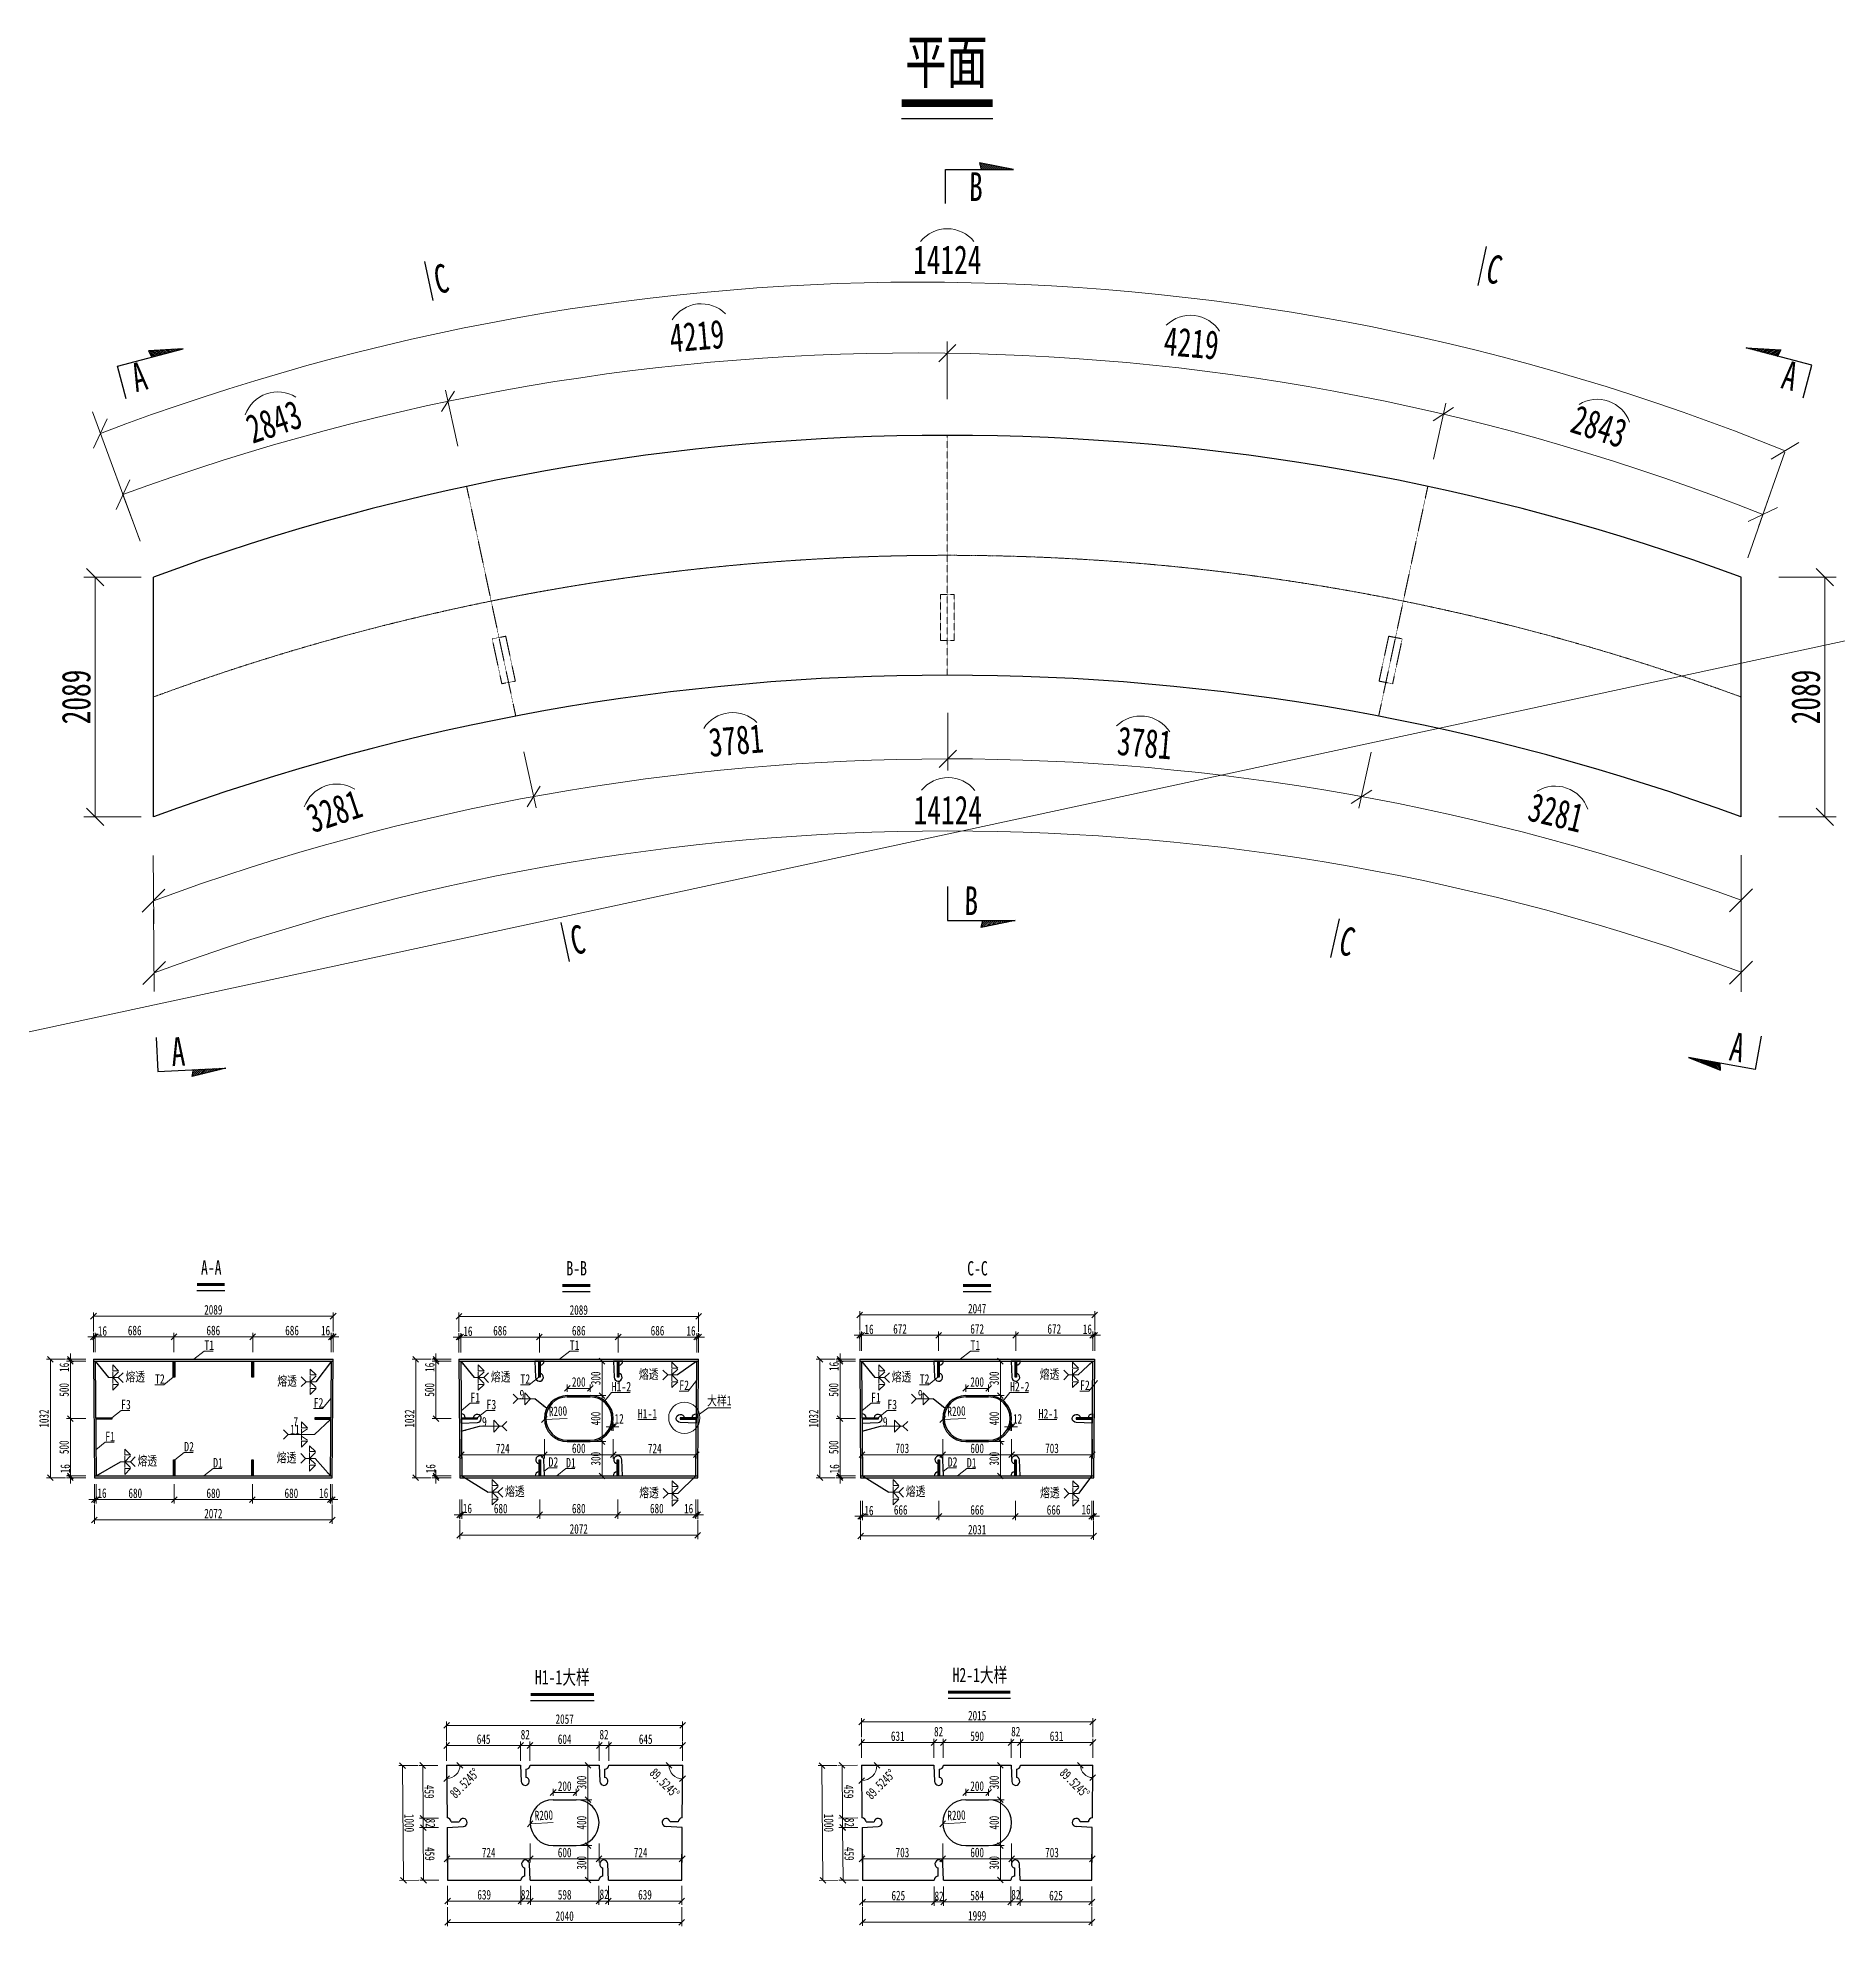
# Model space of a CAD drawing. Header units: millimetres. Extents: x -358959 to 47, y -122282 to 697692.
# Drawn here: x -147366 to -131696, y 123030 to 139479 of the extents above; entities that cross this region are included whole.
import ezdxf
from ezdxf.enums import TextEntityAlignment as Align

# ---------------------------------------------------------------- set-up
doc = ezdxf.new("R2010")
doc.units = ezdxf.units.MM
doc.header["$LTSCALE"] = 2
doc.header["$PDMODE"] = 34
doc.linetypes.add('CENTER2', pattern=[28.575, 19.05, -3.175, 3.175, -3.175])
doc.linetypes.add('DASHED', pattern=[0.75, 0.5, -0.25])
doc.layers.get('Defpoints').update_dxf_attribs({"color": 8, "lineweight": 9})
doc.layers.add('dim', color=3, linetype='Continuous')
for name, color, linetype, lineweight in [('中心线', 7, 'CENTER2', 15), ('标注', 4, 'Continuous', 13), ('标注线及字体', 2, 'Continuous', 15), ('桥 构造粗实', 1, 'Continuous', 30), ('细实线', 4, 'Continuous', 15), ('虚线', 4, 'DASHED', 15), ('钢板粗线', 1, 'Continuous', 25)]:
    doc.layers.add(name, color=color, linetype=linetype, lineweight=lineweight)
doc.styles.add('111', font='仿宋_GB2312.ttf', dxfattribs={"width": 0.7})
doc.styles.add('SMEDI', font='仿宋_GB2312.ttf', dxfattribs={"width": 0.75})
doc.styles.get("Standard").update_dxf_attribs({"font": '仿宋_GB2312.ttf'})
doc.styles.add('仿宋字', font='仿宋_GB2312.ttf', dxfattribs={"width": 0.7})
doc.dimstyles.new('200', dxfattribs={"dimscale": 0, "dimtxt": 2.5, "dimasz": 1.5, "dimexe": 1, "dimexo": 1, "dimgap": 0.4, "dimtad": 1, "dimdec": 0, "dimdsep": 46, "dimtxsty": '111', "dimblk": 'OBLIQUE', "dimcen": 0, "dimclrd": 256, "dimclre": 256, "dimclrt": 256, "dimadec": 4, "dimazin": 0, "dimtfac": 1, "dimtdec": 0, "dimtmove": 2, "dimatfit": 3, "dimfxl": 4, "dimfxlon": 1, "dimtolj": 1, "dimlwd": -1, "dimlwe": -1, "dimarcsym": 0})
doc.dimstyles.new('MSteel_1.0_1.0', dxfattribs={"dimtxt": 3, "dimasz": 1.2, "dimexe": 1, "dimexo": 1, "dimgap": 1, "dimtad": 3, "dimtoh": 1, "dimdec": 0, "dimzin": 0, "dimdsep": 46, "dimtxsty": 'Standard', "dimblk": 'ARCHTICK', "dimcen": 0.09, "dimclrd": 3, "dimclre": 3, "dimadec": 4, "dimazin": 0, "dimtfac": 1, "dimtdec": 0, "dimtofl": 0, "dimtmove": 0, "dimatfit": 3, "dimfxl": 1, "dimtolj": 1, "dimtzin": 0, "dimarcsym": 0})

msp = doc.modelspace()

# ---------------------------------------------------------------- texts
at = {"layer": '标注', "style": '仿宋字', "width": 0.7}
for s, rotation, p in [('B', 358.80877, (-139253.6, 138058.6)), ('C', 346.40224, (-134762.6, 137355.5)), ('C', 11.21531, (-143884.6, 137246.6)), ('A', 14.47915, (-146509.6, 136391.5)), ('A', 345.52085, (-132187.6, 136429.9)), ('B', 358.80877, (-139294.1, 131838.8)), ('C', 11.21531, (-142696.2, 131489)), ('C', 346.40224, (-136044.1, 131501.8)), ('A', 3.12399, (-146195.7, 130520.8)), ('A', 349.37938, (-132637.9, 130574.9))]:
    msp.add_text(s, height=250, rotation=rotation, dxfattribs=at).set_placement(p)
at = {"layer": '标注', "ltscale": 550, "char_height": 250, "attachment_point": 5, "style": '仿宋字'}
for insert in [(-139441.8, 137546), (-139436.6, 132752.6)]:
    msp.add_mtext('\\A1;14124', dxfattribs=dict(at, insert=insert))
at = {"layer": '标注', "ltscale": 5, "char_height": 250, "attachment_point": 5, "style": '111'}
for s, insert, rotation in [('\\A1;4219', (-141622.8, 136880.6), 4.8717), ('\\A1;4219', (-137314.9, 136818.7), 355.1283), ('\\A1;3781', (-141281.8, 133358.3), 4.8717), ('\\A1;3781', (-137720.9, 133335.7), 355.1283)]:
    msp.add_mtext(s, dxfattribs=dict(at, insert=insert, rotation=rotation))
at = {"layer": '标注', "ltscale": 550, "char_height": 250, "attachment_point": 5, "style": '仿宋字'}
for s, insert, rotation in [('\\A1;2843', (-145307.8, 136133.8), 18.56119), ('\\A1;2843', (-133762.5, 136092.8), 342.10517), ('\\A1;3281', (-144782.6, 132741.7), 18.42037), ('\\A1;3281', (-134136.8, 132729), 346.56299)]:
    msp.add_mtext(s, dxfattribs=dict(at, insert=insert, rotation=rotation))
at = {"layer": '标注线及字体', "color": 0, "style": '111', "width": 0.7}
for s, height, p in [('平面', 375, (-139449.5, 139260.5)), ('A-A', 125, (-145854, 128768.7)), ('B-B', 125, (-142670.1, 128760.7)), ('C-C', 125, (-139178.2, 128760.7)), ('H1-1大样', 125, (-142795, 125201.4)), ('H2-1大样', 125, (-139156.6, 125221.3))]:
    msp.add_text(s, height=height, dxfattribs=at).set_placement(p, align=Align.MIDDLE)
at = {"layer": '细实线', "style": 'SMEDI', "width": 0.75}
for s, height, p in [('T1', 83.33, (-145914.7, 128049.3)), ('T1', 83.33, (-142730.8, 128049.3)), ('T1', 83.33, (-139238.9, 128049.3)), ('T2', 83.33, (-146344.2, 127755)), ('T2', 83.33, (-143160.3, 127755)), ('T2', 83.33, (-139682.2, 127755)), ('F1', 83.33, (-143596.8, 127593.5)), ('H1-2', 83.33, (-142365.8, 127688.2)), ('F2', 83.33, (-141776.6, 127700.8)), ('大样1', 83.33, (-141533.2, 127566.1)), ('F1', 83.33, (-140104.9, 127593.5)), ('H2-2', 83.33, (-138894.6, 127688.2)), ('F2', 83.33, (-138284.7, 127700.8)), ('F3', 83.33, (-146639.8, 127532.5)), ('F2', 83.33, (-144961.8, 127547.9)), ('F3', 83.33, (-143455.9, 127532.5)), ('H1-1', 83.33, (-142137.9, 127452.5)), ('F3', 83.33, (-139964, 127532.5)), ('H2-1', 83.33, (-138646, 127452.5)), ('F1', 83.33, (-146777.9, 127253.8)), ('11', 83.33, (-145166.9, 127315.3)), ('7', 83.3, (-145139.2, 127382.8)), ('D2', 83.33, (-146089.6, 127165.3)), ('D1', 83.33, (-145837.3, 127025.3)), ('D2', 83.33, (-142915.5, 127032.1)), ('D1', 83.33, (-142762.8, 127025.3)), ('D2', 83.33, (-139437.4, 127032.1)), ('D1', 83.33, (-139270.9, 127025.3))]:
    msp.add_text(s, height=height, dxfattribs=at).set_placement(p)
for s, height, p in [('熔透', 83.33, (-146601.6, 127816.5)), ('熔透', 83.33, (-145278.2, 127779.6)), ('熔透', 83.33, (-143417.7, 127816.5)), ('熔透', 83.33, (-142127.6, 127838.9)), ('熔透', 83.33, (-139925.7, 127816.5)), ('熔透', 83.33, (-138635.7, 127838.9)), ('9', 83.3, (-143168.4, 127661.4)), ('9', 83.3, (-139697.3, 127661.4)), ('9', 83.3, (-143495.5, 127423.9)), ('9', 83.3, (-140003.5, 127423.9)), ('熔透', 83.33, (-145283.2, 127111.6)), ('熔透', 83.33, (-146497, 127084)), ('熔透', 83.33, (-143294.4, 126818.4)), ('熔透', 83.33, (-142125, 126807.4)), ('熔透', 83.33, (-139802.4, 126818.4)), ('熔透', 83.33, (-138633, 126807.4))]:
    msp.add_text(s, height=height, dxfattribs=at).set_placement(p, align=Align.MIDDLE_LEFT)

# ---------------------------------------------------------------- blocks, each defined once
blk = doc.blocks.new('12-140 无孔')
at = {"layer": 'Defpoints', "ltscale": 5}
blk.add_line((0, 140), (0, 0), dxfattribs=at)
at = {"layer": '钢板粗线'}
for p, q in [((-6, 0), (-6, 140)), ((-6, 140), (6, 140)), ((6, 140), (6, 0))]:
    blk.add_line(p, q, dxfattribs=at)
blk = doc.blocks.new('_ArchTick')
at = {"color": 0, "linetype": 'ByBlock', "const_width": 0.15}
blk.add_lwpolyline([(-0.5, -0.5), (0.5, 0.5)], dxfattribs=at)
blk = doc.blocks.new('12-140 有孔')
at = {"layer": 'Defpoints', "ltscale": 5}
blk.add_line((0, 140), (0, 0), dxfattribs=at)
at = {"layer": '钢板粗线'}
for p, q in [((-41, 0), (41, 0)), ((-6, 0), (-6, 140)), ((-6, 140), (6, 140)), ((6, 140), (6, 0)), ((41, 0), (35, 141))]:
    blk.add_line(p, q, dxfattribs=at)
for centre, start, end in [((0, 140), 0, 260.1291), ((-6, 0), 90, 180)]:
    blk.add_arc(centre, 35, start, end, dxfattribs=at)
blk = doc.blocks.new('_Oblique')
at = {"color": 0, "linetype": 'ByBlock', "lineweight": -2}
blk.add_line((-0.5, -0.5), (0.5, 0.5), dxfattribs=at)
blk = doc.blocks.new('*D3766')
at = {"layer": 'Defpoints', "color": 0, "ltscale": 5, "transparency": 16777216}
for p in [(-142952, 127443), (-142752, 127452)]:
    blk.add_point(p, dxfattribs=at)
at = {"layer": '标注', "ltscale": 5, "transparency": 16777216}
blk.add_line((-142752, 127452), (-142952, 127443), dxfattribs=at)
at = {"layer": '标注', "ltscale": 5, "transparency": 16777216, "xscale": 49.99999999999995, "yscale": 49.99999999999995, "zscale": 49.99999999999995, "rotation": 182.5726833926512}
blk.add_blockref('_Oblique', (-142952, 127443), dxfattribs=at)
at = {"layer": '标注', "ltscale": 5, "transparency": 16777216, "insert": (-142833, 127516), "char_height": 83.3, "attachment_point": 5, "rotation": 2.5727, "style": '111'}
blk.add_mtext('\\A1;R200', dxfattribs=at)
blk = doc.blocks.new('*D3767')
at = {"layer": 'Defpoints', "color": 0, "ltscale": 5, "transparency": 16777216}
for p in [(-142752, 127652), (-142449, 127652), (-142752, 127252)]:
    blk.add_point(p, dxfattribs=at)
at = {"layer": '标注', "ltscale": 5, "transparency": 16777216}
for p, q in [((-142582, 127652), (-142416, 127652)), ((-142449, 127252), (-142449, 127652)), ((-142582, 127252), (-142416, 127252))]:
    blk.add_line(p, q, dxfattribs=at)
at = {"layer": '标注', "ltscale": 5, "transparency": 16777216, "xscale": 49.99999999999995, "yscale": 49.99999999999995, "zscale": 49.99999999999995}
for p, rotation in [((-142449, 127652), 90), ((-142449, 127252), 270)]:
    blk.add_blockref('_Oblique', p, dxfattribs=dict(at, rotation=rotation))
at = {"layer": '标注', "ltscale": 5, "transparency": 16777216, "insert": (-142504, 127452), "char_height": 83.3, "attachment_point": 5, "rotation": 90, "style": '111'}
blk.add_mtext('\\A1;400', dxfattribs=at)
blk = doc.blocks.new('*D3768')
at = {"layer": 'Defpoints', "color": 0, "ltscale": 5, "transparency": 16777216}
for p in [(-142952, 127443), (-142352, 127452), (-142352, 127137)]:
    blk.add_point(p, dxfattribs=at)
at = {"layer": '标注', "ltscale": 5, "transparency": 16777216}
for p, q in [((-142952, 127271), (-142952, 127104)), ((-142352, 127271), (-142352, 127104)), ((-142952, 127137), (-142352, 127137))]:
    blk.add_line(p, q, dxfattribs=at)
at = {"layer": '标注', "ltscale": 5, "transparency": 16777216, "xscale": 49.99999999999995, "yscale": 49.99999999999995, "zscale": 49.99999999999995, "rotation": 180}
blk.add_blockref('_Oblique', (-142952, 127137), dxfattribs=at)
at = {"layer": '标注', "ltscale": 5, "transparency": 16777216, "xscale": 49.99999999999995, "yscale": 49.99999999999995, "zscale": 49.99999999999995}
blk.add_blockref('_Oblique', (-142352, 127137), dxfattribs=at)
at = {"layer": '标注', "ltscale": 5, "transparency": 16777216, "insert": (-142652, 127192), "char_height": 83.3, "attachment_point": 5, "style": '111'}
blk.add_mtext('\\A1;600', dxfattribs=at)
blk = doc.blocks.new('*D3632')
at = {"layer": 'Defpoints', "color": 0, "ltscale": 5, "transparency": 16777216}
for p in [(-142752, 127652), (-142552, 127715), (-142552, 127652)]:
    blk.add_point(p, dxfattribs=at)
at = {"layer": '标注', "ltscale": 5, "transparency": 16777216}
for p, q in [((-142752, 127685), (-142752, 127748)), ((-142752, 127715), (-142552, 127715)), ((-142552, 127685), (-142552, 127748))]:
    blk.add_line(p, q, dxfattribs=at)
at = {"layer": '标注', "ltscale": 5, "transparency": 16777216, "xscale": 49.99999999999995, "yscale": 49.99999999999995, "zscale": 49.99999999999995, "rotation": 180}
blk.add_blockref('_Oblique', (-142752, 127715), dxfattribs=at)
at = {"layer": '标注', "ltscale": 5, "transparency": 16777216, "xscale": 49.99999999999995, "yscale": 49.99999999999995, "zscale": 49.99999999999995}
blk.add_blockref('_Oblique', (-142552, 127715), dxfattribs=at)
at = {"layer": '标注', "ltscale": 5, "transparency": 16777216, "insert": (-142652, 127770), "char_height": 83.3, "attachment_point": 5, "style": '111'}
blk.add_mtext('\\A1;200', dxfattribs=at)
blk = doc.blocks.new('*D3769')
at = {"layer": 'Defpoints', "color": 0, "ltscale": 5, "transparency": 16777216}
for p in [(-142364, 127452), (-142352, 127452), (-142352, 127379)]:
    blk.add_point(p, dxfattribs=at)
at = {"layer": '标注', "ltscale": 5, "transparency": 16777216}
for p, q in [((-142364, 127379), (-142414, 127379)), ((-142364, 127419), (-142364, 127346)), ((-142364, 127379), (-142352, 127379)), ((-142352, 127419), (-142352, 127346)), ((-142352, 127379), (-142302, 127379))]:
    blk.add_line(p, q, dxfattribs=at)
at = {"layer": '标注', "ltscale": 5, "transparency": 16777216, "xscale": 49.99999999999995, "yscale": 49.99999999999995, "zscale": 49.99999999999995}
blk.add_blockref('_Oblique', (-142364, 127379), dxfattribs=at)
at = {"layer": '标注', "ltscale": 5, "transparency": 16777216, "xscale": 49.99999999999995, "yscale": 49.99999999999995, "zscale": 49.99999999999995, "rotation": 180}
blk.add_blockref('_Oblique', (-142352, 127379), dxfattribs=at)
at = {"layer": '标注', "ltscale": 5, "transparency": 16777216, "insert": (-142300, 127450), "char_height": 83.3, "attachment_point": 5, "style": '111'}
blk.add_mtext('\\A1;12', dxfattribs=at)
blk = doc.blocks.new('*D3633')
at = {"layer": 'Defpoints', "color": 0, "ltscale": 5, "transparency": 16777216}
for p in [(-142752, 127252), (-142752, 126952), (-142449, 126952)]:
    blk.add_point(p, dxfattribs=at)
at = {"layer": '标注', "ltscale": 5, "transparency": 16777216}
for p, q in [((-142582, 127252), (-142416, 127252)), ((-142449, 127252), (-142449, 126952)), ((-142582, 126952), (-142416, 126952))]:
    blk.add_line(p, q, dxfattribs=at)
at = {"layer": '标注', "ltscale": 5, "transparency": 16777216, "xscale": 49.99999999999995, "yscale": 49.99999999999995, "zscale": 49.99999999999995}
for p, rotation in [((-142449, 127252), 90), ((-142449, 126952), 270)]:
    blk.add_blockref('_Oblique', p, dxfattribs=dict(at, rotation=rotation))
at = {"layer": '标注', "ltscale": 5, "transparency": 16777216, "insert": (-142504, 127102), "char_height": 83.3, "attachment_point": 5, "rotation": 90, "style": '111'}
blk.add_mtext('\\A1;300', dxfattribs=at)
blk = doc.blocks.new('*D3634')
at = {"layer": 'Defpoints', "color": 0, "ltscale": 5, "transparency": 16777216}
for p in [(-142652, 127952), (-142449, 127952), (-142720, 127652)]:
    blk.add_point(p, dxfattribs=at)
at = {"layer": '标注', "ltscale": 5, "transparency": 16777216}
for p, q in [((-142582, 127952), (-142416, 127952)), ((-142449, 127652), (-142449, 127952)), ((-142582, 127652), (-142416, 127652))]:
    blk.add_line(p, q, dxfattribs=at)
at = {"layer": '标注', "ltscale": 5, "transparency": 16777216, "xscale": 50.00000000000042, "yscale": 50.00000000000042, "zscale": 50.00000000000042}
for p, rotation in [((-142449, 127952), 90), ((-142449, 127652), 270)]:
    blk.add_blockref('_Oblique', p, dxfattribs=dict(at, rotation=rotation))
at = {"layer": '标注', "ltscale": 5, "transparency": 16777216, "insert": (-142504, 127802), "char_height": 83.3, "attachment_point": 5, "rotation": 90, "style": '111'}
blk.add_mtext('\\A1;300', dxfattribs=at)
blk = doc.blocks.new('*D3635')
at = {"layer": 'Defpoints', "color": 0, "ltscale": 5, "transparency": 16777216}
for p in [(-142352, 127452), (-141628, 127452), (-141628, 127137)]:
    blk.add_point(p, dxfattribs=at)
at = {"layer": '标注', "ltscale": 5, "transparency": 16777216}
for p, q in [((-142352, 127271), (-142352, 127104)), ((-141628, 127271), (-141628, 127104)), ((-142352, 127137), (-141628, 127137))]:
    blk.add_line(p, q, dxfattribs=at)
at = {"layer": '标注', "ltscale": 5, "transparency": 16777216, "xscale": 50.00000000000042, "yscale": 50.00000000000042, "zscale": 50.00000000000042, "rotation": 180}
blk.add_blockref('_Oblique', (-142352, 127137), dxfattribs=at)
at = {"layer": '标注', "ltscale": 5, "transparency": 16777216, "xscale": 50.00000000000042, "yscale": 50.00000000000042, "zscale": 50.00000000000042}
blk.add_blockref('_Oblique', (-141628, 127137), dxfattribs=at)
at = {"layer": '标注', "ltscale": 5, "transparency": 16777216, "insert": (-141990, 127192), "char_height": 83.3, "attachment_point": 5, "style": '111'}
blk.add_mtext('\\A1;724', dxfattribs=at)
blk = doc.blocks.new('*D3636')
at = {"layer": 'Defpoints', "color": 0, "ltscale": 5, "transparency": 16777216}
for p in [(-143676, 127452), (-142952, 127452), (-143676, 127137)]:
    blk.add_point(p, dxfattribs=at)
at = {"layer": '标注', "ltscale": 5, "transparency": 16777216}
for p, q in [((-143676, 127271), (-143676, 127104)), ((-142952, 127271), (-142952, 127104)), ((-142952, 127137), (-143676, 127137))]:
    blk.add_line(p, q, dxfattribs=at)
at = {"layer": '标注', "ltscale": 5, "transparency": 16777216, "xscale": 50.00000000000042, "yscale": 50.00000000000042, "zscale": 50.00000000000042, "rotation": 180}
blk.add_blockref('_Oblique', (-143676, 127137), dxfattribs=at)
at = {"layer": '标注', "ltscale": 5, "transparency": 16777216, "xscale": 50.00000000000042, "yscale": 50.00000000000042, "zscale": 50.00000000000042}
blk.add_blockref('_Oblique', (-142952, 127137), dxfattribs=at)
at = {"layer": '标注', "ltscale": 5, "transparency": 16777216, "insert": (-143314, 127192), "char_height": 83.3, "attachment_point": 5, "style": '111'}
blk.add_mtext('\\A1;724', dxfattribs=at)
blk = doc.blocks.new('*D3770')
at = {"layer": 'Defpoints', "color": 0, "ltscale": 5, "transparency": 16777216}
for p in [(-139481, 127443), (-139281, 127452)]:
    blk.add_point(p, dxfattribs=at)
at = {"layer": '标注', "ltscale": 5, "transparency": 16777216}
blk.add_line((-139281, 127452), (-139481, 127443), dxfattribs=at)
at = {"layer": '标注', "ltscale": 5, "transparency": 16777216, "xscale": 49.99999999999995, "yscale": 49.99999999999995, "zscale": 49.99999999999995, "rotation": 182.5726833926505}
blk.add_blockref('_Oblique', (-139481, 127443), dxfattribs=at)
at = {"layer": '标注', "ltscale": 5, "transparency": 16777216, "insert": (-139361, 127516), "char_height": 83.3, "attachment_point": 5, "rotation": 2.5727, "style": '111'}
blk.add_mtext('\\A1;R200', dxfattribs=at)
blk = doc.blocks.new('*D3771')
at = {"layer": 'Defpoints', "color": 0, "ltscale": 5, "transparency": 16777216}
for p in [(-139281, 127652), (-138978, 127652), (-139281, 127252)]:
    blk.add_point(p, dxfattribs=at)
at = {"layer": '标注', "ltscale": 5, "transparency": 16777216}
for p, q in [((-139111, 127652), (-138945, 127652)), ((-138978, 127252), (-138978, 127652)), ((-139111, 127252), (-138945, 127252))]:
    blk.add_line(p, q, dxfattribs=at)
at = {"layer": '标注', "ltscale": 5, "transparency": 16777216, "xscale": 49.99999999999995, "yscale": 49.99999999999995, "zscale": 49.99999999999995}
for p, rotation in [((-138978, 127652), 90), ((-138978, 127252), 270)]:
    blk.add_blockref('_Oblique', p, dxfattribs=dict(at, rotation=rotation))
at = {"layer": '标注', "ltscale": 5, "transparency": 16777216, "insert": (-139033, 127452), "char_height": 83.3, "attachment_point": 5, "rotation": 90, "style": '111'}
blk.add_mtext('\\A1;400', dxfattribs=at)
blk = doc.blocks.new('*D3772')
at = {"layer": 'Defpoints', "color": 0, "ltscale": 5, "transparency": 16777216}
for p in [(-139481, 127443), (-138881, 127452), (-138881, 127137)]:
    blk.add_point(p, dxfattribs=at)
at = {"layer": '标注', "ltscale": 5, "transparency": 16777216}
for p, q in [((-139481, 127271), (-139481, 127104)), ((-138881, 127271), (-138881, 127104)), ((-139481, 127137), (-138881, 127137))]:
    blk.add_line(p, q, dxfattribs=at)
at = {"layer": '标注', "ltscale": 5, "transparency": 16777216, "xscale": 49.99999999999995, "yscale": 49.99999999999995, "zscale": 49.99999999999995, "rotation": 180}
blk.add_blockref('_Oblique', (-139481, 127137), dxfattribs=at)
at = {"layer": '标注', "ltscale": 5, "transparency": 16777216, "xscale": 49.99999999999995, "yscale": 49.99999999999995, "zscale": 49.99999999999995}
blk.add_blockref('_Oblique', (-138881, 127137), dxfattribs=at)
at = {"layer": '标注', "ltscale": 5, "transparency": 16777216, "insert": (-139181, 127192), "char_height": 83.3, "attachment_point": 5, "style": '111'}
blk.add_mtext('\\A1;600', dxfattribs=at)
blk = doc.blocks.new('*D3637')
at = {"layer": 'Defpoints', "color": 0, "ltscale": 5, "transparency": 16777216}
for p in [(-139281, 127652), (-139081, 127715), (-139081, 127652)]:
    blk.add_point(p, dxfattribs=at)
at = {"layer": '标注', "ltscale": 5, "transparency": 16777216}
for p, q in [((-139281, 127685), (-139281, 127748)), ((-139281, 127715), (-139081, 127715)), ((-139081, 127685), (-139081, 127748))]:
    blk.add_line(p, q, dxfattribs=at)
at = {"layer": '标注', "ltscale": 5, "transparency": 16777216, "xscale": 49.99999999999995, "yscale": 49.99999999999995, "zscale": 49.99999999999995, "rotation": 180}
blk.add_blockref('_Oblique', (-139281, 127715), dxfattribs=at)
at = {"layer": '标注', "ltscale": 5, "transparency": 16777216, "xscale": 49.99999999999995, "yscale": 49.99999999999995, "zscale": 49.99999999999995}
blk.add_blockref('_Oblique', (-139081, 127715), dxfattribs=at)
at = {"layer": '标注', "ltscale": 5, "transparency": 16777216, "insert": (-139181, 127770), "char_height": 83.3, "attachment_point": 5, "style": '111'}
blk.add_mtext('\\A1;200', dxfattribs=at)
blk = doc.blocks.new('*D3773')
at = {"layer": 'Defpoints', "color": 0, "ltscale": 5, "transparency": 16777216}
for p in [(-138893, 127452), (-138881, 127452), (-138881, 127379)]:
    blk.add_point(p, dxfattribs=at)
at = {"layer": '标注', "ltscale": 5, "transparency": 16777216}
for p, q in [((-138893, 127379), (-138943, 127379)), ((-138893, 127419), (-138893, 127346)), ((-138893, 127379), (-138881, 127379)), ((-138881, 127419), (-138881, 127346)), ((-138881, 127379), (-138831, 127379))]:
    blk.add_line(p, q, dxfattribs=at)
at = {"layer": '标注', "ltscale": 5, "transparency": 16777216, "xscale": 49.99999999999995, "yscale": 49.99999999999995, "zscale": 49.99999999999995}
blk.add_blockref('_Oblique', (-138893, 127379), dxfattribs=at)
at = {"layer": '标注', "ltscale": 5, "transparency": 16777216, "xscale": 49.99999999999995, "yscale": 49.99999999999995, "zscale": 49.99999999999995, "rotation": 180}
blk.add_blockref('_Oblique', (-138881, 127379), dxfattribs=at)
at = {"layer": '标注', "ltscale": 5, "transparency": 16777216, "insert": (-138829, 127450), "char_height": 83.3, "attachment_point": 5, "style": '111'}
blk.add_mtext('\\A1;12', dxfattribs=at)
blk = doc.blocks.new('*D3638')
at = {"layer": 'Defpoints', "color": 0, "ltscale": 5, "transparency": 16777216}
for p in [(-139281, 127252), (-139281, 126952), (-138978, 126952)]:
    blk.add_point(p, dxfattribs=at)
at = {"layer": '标注', "ltscale": 5, "transparency": 16777216}
for p, q in [((-139111, 127252), (-138945, 127252)), ((-138978, 127252), (-138978, 126952)), ((-139111, 126952), (-138945, 126952))]:
    blk.add_line(p, q, dxfattribs=at)
at = {"layer": '标注', "ltscale": 5, "transparency": 16777216, "xscale": 49.99999999999995, "yscale": 49.99999999999995, "zscale": 49.99999999999995}
for p, rotation in [((-138978, 127252), 90), ((-138978, 126952), 270)]:
    blk.add_blockref('_Oblique', p, dxfattribs=dict(at, rotation=rotation))
at = {"layer": '标注', "ltscale": 5, "transparency": 16777216, "insert": (-139033, 127102), "char_height": 83.3, "attachment_point": 5, "rotation": 90, "style": '111'}
blk.add_mtext('\\A1;300', dxfattribs=at)
blk = doc.blocks.new('*D3639')
at = {"layer": 'Defpoints', "color": 0, "ltscale": 5, "transparency": 16777216}
for p in [(-139181, 127952), (-138978, 127952), (-139249, 127652)]:
    blk.add_point(p, dxfattribs=at)
at = {"layer": '标注', "ltscale": 5, "transparency": 16777216}
for p, q in [((-139111, 127952), (-138945, 127952)), ((-138978, 127652), (-138978, 127952)), ((-139111, 127652), (-138945, 127652))]:
    blk.add_line(p, q, dxfattribs=at)
at = {"layer": '标注', "ltscale": 5, "transparency": 16777216, "xscale": 50.00000000000042, "yscale": 50.00000000000042, "zscale": 50.00000000000042}
for p, rotation in [((-138978, 127952), 90), ((-138978, 127652), 270)]:
    blk.add_blockref('_Oblique', p, dxfattribs=dict(at, rotation=rotation))
at = {"layer": '标注', "ltscale": 5, "transparency": 16777216, "insert": (-139033, 127802), "char_height": 83.3, "attachment_point": 5, "rotation": 90, "style": '111'}
blk.add_mtext('\\A1;300', dxfattribs=at)
blk = doc.blocks.new('*D3640')
at = {"layer": 'Defpoints', "color": 0, "ltscale": 5, "transparency": 16777216}
for p in [(-138881, 127452), (-138177, 127452), (-138177, 127137)]:
    blk.add_point(p, dxfattribs=at)
at = {"layer": '标注', "ltscale": 5, "transparency": 16777216}
for p, q in [((-138881, 127271), (-138881, 127104)), ((-138177, 127271), (-138177, 127104)), ((-138881, 127137), (-138177, 127137))]:
    blk.add_line(p, q, dxfattribs=at)
at = {"layer": '标注', "ltscale": 5, "transparency": 16777216, "xscale": 50.00000000000042, "yscale": 50.00000000000042, "zscale": 50.00000000000042, "rotation": 180}
blk.add_blockref('_Oblique', (-138881, 127137), dxfattribs=at)
at = {"layer": '标注', "ltscale": 5, "transparency": 16777216, "xscale": 50.00000000000042, "yscale": 50.00000000000042, "zscale": 50.00000000000042}
blk.add_blockref('_Oblique', (-138177, 127137), dxfattribs=at)
at = {"layer": '标注', "ltscale": 5, "transparency": 16777216, "insert": (-138529, 127192), "char_height": 83.3, "attachment_point": 5, "style": '111'}
blk.add_mtext('\\A1;703', dxfattribs=at)
blk = doc.blocks.new('*D3641')
at = {"layer": 'Defpoints', "color": 0, "ltscale": 5, "transparency": 16777216}
for p in [(-140184, 127452), (-139481, 127452), (-140184, 127137)]:
    blk.add_point(p, dxfattribs=at)
at = {"layer": '标注', "ltscale": 5, "transparency": 16777216}
for p, q in [((-140184, 127271), (-140184, 127104)), ((-139481, 127271), (-139481, 127104)), ((-139481, 127137), (-140184, 127137))]:
    blk.add_line(p, q, dxfattribs=at)
at = {"layer": '标注', "ltscale": 5, "transparency": 16777216, "xscale": 50.00000000000042, "yscale": 50.00000000000042, "zscale": 50.00000000000042, "rotation": 180}
blk.add_blockref('_Oblique', (-140184, 127137), dxfattribs=at)
at = {"layer": '标注', "ltscale": 5, "transparency": 16777216, "xscale": 50.00000000000042, "yscale": 50.00000000000042, "zscale": 50.00000000000042}
blk.add_blockref('_Oblique', (-139481, 127137), dxfattribs=at)
at = {"layer": '标注', "ltscale": 5, "transparency": 16777216, "insert": (-139833, 127192), "char_height": 83.3, "attachment_point": 5, "style": '111'}
blk.add_mtext('\\A1;703', dxfattribs=at)
blk = doc.blocks.new('*D3774')
at = {"layer": 'Defpoints', "color": 0, "ltscale": 5, "transparency": 16777216}
for p in [(-146880, 128164), (-146880, 127952), (-146864, 127952)]:
    blk.add_point(p, dxfattribs=at)
at = {"layer": '标注', "ltscale": 5, "transparency": 16777216}
for p, q in [((-146880, 128164), (-146930, 128164)), ((-146880, 128031), (-146880, 128198)), ((-146864, 128164), (-146880, 128164)), ((-146864, 128031), (-146864, 128198)), ((-146864, 128164), (-146814, 128164))]:
    blk.add_line(p, q, dxfattribs=at)
at = {"layer": '标注', "ltscale": 5, "transparency": 16777216, "xscale": 50.00000000000006, "yscale": 50.00000000000006, "zscale": 50.00000000000006}
blk.add_blockref('_Oblique', (-146880, 128164), dxfattribs=at)
at = {"layer": '标注', "ltscale": 5, "transparency": 16777216, "xscale": 50.00000000000006, "yscale": 50.00000000000006, "zscale": 50.00000000000006, "rotation": 180}
blk.add_blockref('_Oblique', (-146864, 128164), dxfattribs=at)
at = {"layer": '标注', "ltscale": 5, "transparency": 16777216, "insert": (-146802, 128215), "char_height": 83.3, "attachment_point": 5, "style": '111'}
blk.add_mtext('\\A1;16', dxfattribs=at)
blk = doc.blocks.new('*D3775')
at = {"layer": 'Defpoints', "color": 0, "ltscale": 5, "transparency": 16777216}
for p in [(-146179, 128164), (-146864, 127952), (-146179, 127952)]:
    blk.add_point(p, dxfattribs=at)
at = {"layer": '标注', "ltscale": 5, "transparency": 16777216}
for p, q in [((-146864, 128031), (-146864, 128198)), ((-146864, 128164), (-146179, 128164)), ((-146179, 128031), (-146179, 128198))]:
    blk.add_line(p, q, dxfattribs=at)
at = {"layer": '标注', "ltscale": 5, "transparency": 16777216, "xscale": 50.00000000000006, "yscale": 50.00000000000006, "zscale": 50.00000000000006, "rotation": 180}
blk.add_blockref('_Oblique', (-146864, 128164), dxfattribs=at)
at = {"layer": '标注', "ltscale": 5, "transparency": 16777216, "xscale": 50.00000000000006, "yscale": 50.00000000000006, "zscale": 50.00000000000006}
blk.add_blockref('_Oblique', (-146179, 128164), dxfattribs=at)
at = {"layer": '标注', "ltscale": 5, "transparency": 16777216, "insert": (-146521, 128219), "char_height": 83.3, "attachment_point": 5, "style": '111'}
blk.add_mtext('\\A1;686', dxfattribs=at)
blk = doc.blocks.new('*D3776')
at = {"layer": 'Defpoints', "color": 0, "ltscale": 5, "transparency": 16777216}
for p in [(-144792, 128164), (-144808, 127952), (-144792, 127952)]:
    blk.add_point(p, dxfattribs=at)
at = {"layer": '标注', "ltscale": 5, "transparency": 16777216}
for p, q in [((-144808, 128164), (-144858, 128164)), ((-144808, 128031), (-144808, 128198)), ((-144808, 128164), (-144792, 128164)), ((-144792, 128031), (-144792, 128198)), ((-144792, 128164), (-144742, 128164))]:
    blk.add_line(p, q, dxfattribs=at)
at = {"layer": '标注', "ltscale": 5, "transparency": 16777216, "xscale": 50.00000000000006, "yscale": 50.00000000000006, "zscale": 50.00000000000006}
blk.add_blockref('_Oblique', (-144808, 128164), dxfattribs=at)
at = {"layer": '标注', "ltscale": 5, "transparency": 16777216, "xscale": 50.00000000000006, "yscale": 50.00000000000006, "zscale": 50.00000000000006, "rotation": 180}
blk.add_blockref('_Oblique', (-144792, 128164), dxfattribs=at)
at = {"layer": '标注', "ltscale": 5, "transparency": 16777216, "insert": (-144858, 128218), "char_height": 83.3, "attachment_point": 5, "style": '111'}
blk.add_mtext('\\A1;16', dxfattribs=at)
blk = doc.blocks.new('*D3777')
at = {"layer": 'Defpoints', "color": 0, "ltscale": 5, "transparency": 16777216}
for p in [(-144792, 128344), (-146880, 127952), (-144792, 127952)]:
    blk.add_point(p, dxfattribs=at)
at = {"layer": '标注', "ltscale": 5, "transparency": 16777216}
for p, q in [((-146880, 128211), (-146880, 128377)), ((-146880, 128344), (-144792, 128344)), ((-144792, 128211), (-144792, 128377))]:
    blk.add_line(p, q, dxfattribs=at)
at = {"layer": '标注', "ltscale": 5, "transparency": 16777216, "xscale": 50.00000000000006, "yscale": 50.00000000000006, "zscale": 50.00000000000006, "rotation": 180}
blk.add_blockref('_Oblique', (-146880, 128344), dxfattribs=at)
at = {"layer": '标注', "ltscale": 5, "transparency": 16777216, "xscale": 50.00000000000006, "yscale": 50.00000000000006, "zscale": 50.00000000000006}
blk.add_blockref('_Oblique', (-144792, 128344), dxfattribs=at)
at = {"layer": '标注', "ltscale": 5, "transparency": 16777216, "insert": (-145836, 128399), "char_height": 83.3, "attachment_point": 5, "style": '111'}
blk.add_mtext('\\A1;2089', dxfattribs=at)
blk = doc.blocks.new('*D3778')
at = {"layer": 'Defpoints', "color": 0, "ltscale": 5, "transparency": 16777216}
for p in [(-147081, 127968), (-146864, 127968), (-146864, 127952)]:
    blk.add_point(p, dxfattribs=at)
at = {"layer": '标注', "ltscale": 5, "transparency": 16777216}
for p, q in [((-147081, 127968), (-147081, 128018)), ((-146948, 127968), (-147114, 127968)), ((-146948, 127952), (-147114, 127952)), ((-147081, 127952), (-147081, 127968)), ((-147081, 127952), (-147081, 127902))]:
    blk.add_line(p, q, dxfattribs=at)
at = {"layer": '标注', "ltscale": 5, "transparency": 16777216, "xscale": 50.00000000000006, "yscale": 50.00000000000006, "zscale": 50.00000000000006}
for p, rotation in [((-147081, 127968), 270), ((-147081, 127952), 90)]:
    blk.add_blockref('_Oblique', p, dxfattribs=dict(at, rotation=rotation))
at = {"layer": '标注', "ltscale": 5, "transparency": 16777216, "insert": (-147134, 127898), "char_height": 83.3, "attachment_point": 5, "rotation": 90, "style": '111'}
blk.add_mtext('\\A1;16', dxfattribs=at)
blk = doc.blocks.new('*D3779')
at = {"layer": 'Defpoints', "color": 0, "ltscale": 5, "transparency": 16777216}
for p in [(-147081, 126936), (-146856, 126952), (-146856, 126936)]:
    blk.add_point(p, dxfattribs=at)
at = {"layer": '标注', "ltscale": 5, "transparency": 16777216}
for p, q in [((-147081, 126952), (-147081, 127002)), ((-146948, 126952), (-147114, 126952)), ((-146948, 126936), (-147114, 126936)), ((-147081, 126952), (-147081, 126936)), ((-147081, 126936), (-147081, 126886))]:
    blk.add_line(p, q, dxfattribs=at)
at = {"layer": '标注', "ltscale": 5, "transparency": 16777216, "xscale": 50.00000000000006, "yscale": 50.00000000000006, "zscale": 50.00000000000006}
for p, rotation in [((-147081, 126952), 270), ((-147081, 126936), 90)]:
    blk.add_blockref('_Oblique', p, dxfattribs=dict(at, rotation=rotation))
at = {"layer": '标注', "ltscale": 5, "transparency": 16777216, "insert": (-147126, 127015), "char_height": 83.3, "attachment_point": 5, "rotation": 90, "style": '111'}
blk.add_mtext('\\A1;16', dxfattribs=at)
blk = doc.blocks.new('*D3780')
at = {"layer": 'Defpoints', "color": 0, "ltscale": 5, "transparency": 16777216}
for p in [(-147256, 127968), (-146880, 127968), (-146872, 126936)]:
    blk.add_point(p, dxfattribs=at)
at = {"layer": '标注', "ltscale": 5, "transparency": 16777216}
for p, q in [((-147123, 127968), (-147289, 127968)), ((-147256, 126936), (-147256, 127968)), ((-147123, 126936), (-147289, 126936))]:
    blk.add_line(p, q, dxfattribs=at)
at = {"layer": '标注', "ltscale": 5, "transparency": 16777216, "xscale": 50.00000000000006, "yscale": 50.00000000000006, "zscale": 50.00000000000006}
for p, rotation in [((-147256, 127968), 90), ((-147256, 126936), 270)]:
    blk.add_blockref('_Oblique', p, dxfattribs=dict(at, rotation=rotation))
at = {"layer": '标注', "ltscale": 5, "transparency": 16777216, "insert": (-147311, 127452), "char_height": 83.3, "attachment_point": 5, "rotation": 90, "style": '111'}
blk.add_mtext('\\A1;1032', dxfattribs=at)
blk = doc.blocks.new('*D3781')
at = {"layer": 'Defpoints', "color": 0, "ltscale": 5, "transparency": 16777216}
for p in [(-145493, 128164), (-146179, 127952), (-145493, 127952)]:
    blk.add_point(p, dxfattribs=at)
at = {"layer": '标注', "ltscale": 5, "transparency": 16777216}
for p, q in [((-146179, 128031), (-146179, 128198)), ((-146179, 128164), (-145493, 128164)), ((-145493, 128031), (-145493, 128198))]:
    blk.add_line(p, q, dxfattribs=at)
at = {"layer": '标注', "ltscale": 5, "transparency": 16777216, "xscale": 50.00000000000006, "yscale": 50.00000000000006, "zscale": 50.00000000000006, "rotation": 180}
blk.add_blockref('_Oblique', (-146179, 128164), dxfattribs=at)
at = {"layer": '标注', "ltscale": 5, "transparency": 16777216, "xscale": 50.00000000000006, "yscale": 50.00000000000006, "zscale": 50.00000000000006}
blk.add_blockref('_Oblique', (-145493, 128164), dxfattribs=at)
at = {"layer": '标注', "ltscale": 5, "transparency": 16777216, "insert": (-145836, 128219), "char_height": 83.3, "attachment_point": 5, "style": '111'}
blk.add_mtext('\\A1;686', dxfattribs=at)
blk = doc.blocks.new('*D3782')
at = {"layer": 'Defpoints', "color": 0, "ltscale": 5, "transparency": 16777216}
for p in [(-144808, 128164), (-145493, 127952), (-144808, 127952)]:
    blk.add_point(p, dxfattribs=at)
at = {"layer": '标注', "ltscale": 5, "transparency": 16777216}
for p, q in [((-145493, 128031), (-145493, 128198)), ((-145493, 128164), (-144808, 128164)), ((-144808, 128031), (-144808, 128198))]:
    blk.add_line(p, q, dxfattribs=at)
at = {"layer": '标注', "ltscale": 5, "transparency": 16777216, "xscale": 50.00000000000006, "yscale": 50.00000000000006, "zscale": 50.00000000000006, "rotation": 180}
blk.add_blockref('_Oblique', (-145493, 128164), dxfattribs=at)
at = {"layer": '标注', "ltscale": 5, "transparency": 16777216, "xscale": 50.00000000000006, "yscale": 50.00000000000006, "zscale": 50.00000000000006}
blk.add_blockref('_Oblique', (-144808, 128164), dxfattribs=at)
at = {"layer": '标注', "ltscale": 5, "transparency": 16777216, "insert": (-145150, 128219), "char_height": 83.3, "attachment_point": 5, "style": '111'}
blk.add_mtext('\\A1;686', dxfattribs=at)
blk = doc.blocks.new('*D3783')
at = {"layer": 'Defpoints', "color": 0, "ltscale": 5, "transparency": 16777216}
for p in [(-146872, 126952), (-146856, 126952), (-146856, 126746)]:
    blk.add_point(p, dxfattribs=at)
at = {"layer": '标注', "ltscale": 5, "transparency": 16777216}
for p, q in [((-146872, 126879), (-146872, 126713)), ((-146856, 126879), (-146856, 126713)), ((-146872, 126746), (-146922, 126746)), ((-146872, 126746), (-146856, 126746)), ((-146856, 126746), (-146806, 126746))]:
    blk.add_line(p, q, dxfattribs=at)
at = {"layer": '标注', "ltscale": 5, "transparency": 16777216, "xscale": 50.00000000000006, "yscale": 50.00000000000006, "zscale": 50.00000000000006}
blk.add_blockref('_Oblique', (-146872, 126746), dxfattribs=at)
at = {"layer": '标注', "ltscale": 5, "transparency": 16777216, "xscale": 50.00000000000006, "yscale": 50.00000000000006, "zscale": 50.00000000000006, "rotation": 180}
blk.add_blockref('_Oblique', (-146856, 126746), dxfattribs=at)
at = {"layer": '标注', "ltscale": 5, "transparency": 16777216, "insert": (-146806, 126802), "char_height": 83.3, "attachment_point": 5, "style": '111'}
blk.add_mtext('\\A1;16', dxfattribs=at)
blk = doc.blocks.new('*D3784')
at = {"layer": 'Defpoints', "color": 0, "ltscale": 5, "transparency": 16777216}
for p in [(-146856, 126952), (-146176, 126952), (-146176, 126746)]:
    blk.add_point(p, dxfattribs=at)
at = {"layer": '标注', "ltscale": 5, "transparency": 16777216}
for p, q in [((-146856, 126879), (-146856, 126713)), ((-146176, 126879), (-146176, 126713)), ((-146856, 126746), (-146176, 126746))]:
    blk.add_line(p, q, dxfattribs=at)
at = {"layer": '标注', "ltscale": 5, "transparency": 16777216, "xscale": 50.00000000000006, "yscale": 50.00000000000006, "zscale": 50.00000000000006, "rotation": 180}
blk.add_blockref('_Oblique', (-146856, 126746), dxfattribs=at)
at = {"layer": '标注', "ltscale": 5, "transparency": 16777216, "xscale": 50.00000000000006, "yscale": 50.00000000000006, "zscale": 50.00000000000006}
blk.add_blockref('_Oblique', (-146176, 126746), dxfattribs=at)
at = {"layer": '标注', "ltscale": 5, "transparency": 16777216, "insert": (-146516, 126801), "char_height": 83.3, "attachment_point": 5, "style": '111'}
blk.add_mtext('\\A1;680', dxfattribs=at)
blk = doc.blocks.new('*D3785')
at = {"layer": 'Defpoints', "color": 0, "ltscale": 5, "transparency": 16777216}
for p in [(-146176, 126952), (-145496, 126952), (-145496, 126746)]:
    blk.add_point(p, dxfattribs=at)
at = {"layer": '标注', "ltscale": 5, "transparency": 16777216}
for p, q in [((-146176, 126879), (-146176, 126713)), ((-145496, 126879), (-145496, 126713)), ((-146176, 126746), (-145496, 126746))]:
    blk.add_line(p, q, dxfattribs=at)
at = {"layer": '标注', "ltscale": 5, "transparency": 16777216, "xscale": 50.00000000000006, "yscale": 50.00000000000006, "zscale": 50.00000000000006, "rotation": 180}
blk.add_blockref('_Oblique', (-146176, 126746), dxfattribs=at)
at = {"layer": '标注', "ltscale": 5, "transparency": 16777216, "xscale": 50.00000000000006, "yscale": 50.00000000000006, "zscale": 50.00000000000006}
blk.add_blockref('_Oblique', (-145496, 126746), dxfattribs=at)
at = {"layer": '标注', "ltscale": 5, "transparency": 16777216, "insert": (-145836, 126801), "char_height": 83.3, "attachment_point": 5, "style": '111'}
blk.add_mtext('\\A1;680', dxfattribs=at)
blk = doc.blocks.new('*D3642')
at = {"layer": 'Defpoints', "color": 0, "ltscale": 5, "transparency": 16777216}
for p in [(-145496, 126952), (-144816, 126952), (-144816, 126746)]:
    blk.add_point(p, dxfattribs=at)
at = {"layer": '标注', "ltscale": 5, "transparency": 16777216}
for p, q in [((-145496, 126879), (-145496, 126713)), ((-144816, 126879), (-144816, 126713)), ((-145496, 126746), (-144816, 126746))]:
    blk.add_line(p, q, dxfattribs=at)
at = {"layer": '标注', "ltscale": 5, "transparency": 16777216, "xscale": 50.00000000000006, "yscale": 50.00000000000006, "zscale": 50.00000000000006, "rotation": 180}
blk.add_blockref('_Oblique', (-145496, 126746), dxfattribs=at)
at = {"layer": '标注', "ltscale": 5, "transparency": 16777216, "xscale": 50.00000000000006, "yscale": 50.00000000000006, "zscale": 50.00000000000006}
blk.add_blockref('_Oblique', (-144816, 126746), dxfattribs=at)
at = {"layer": '标注', "ltscale": 5, "transparency": 16777216, "insert": (-145156, 126801), "char_height": 83.3, "attachment_point": 5, "style": '111'}
blk.add_mtext('\\A1;680', dxfattribs=at)
blk = doc.blocks.new('*D3786')
at = {"layer": 'Defpoints', "color": 0, "ltscale": 5, "transparency": 16777216}
for p in [(-144816, 126952), (-144800, 126952), (-144800, 126746)]:
    blk.add_point(p, dxfattribs=at)
at = {"layer": '标注', "ltscale": 5, "transparency": 16777216}
for p, q in [((-144816, 126879), (-144816, 126713)), ((-144800, 126879), (-144800, 126713)), ((-144816, 126746), (-144866, 126746)), ((-144816, 126746), (-144800, 126746)), ((-144800, 126746), (-144750, 126746))]:
    blk.add_line(p, q, dxfattribs=at)
at = {"layer": '标注', "ltscale": 5, "transparency": 16777216, "xscale": 50.00000000000006, "yscale": 50.00000000000006, "zscale": 50.00000000000006}
blk.add_blockref('_Oblique', (-144816, 126746), dxfattribs=at)
at = {"layer": '标注', "ltscale": 5, "transparency": 16777216, "xscale": 50.00000000000006, "yscale": 50.00000000000006, "zscale": 50.00000000000006, "rotation": 180}
blk.add_blockref('_Oblique', (-144800, 126746), dxfattribs=at)
at = {"layer": '标注', "ltscale": 5, "transparency": 16777216, "insert": (-144874, 126802), "char_height": 83.3, "attachment_point": 5, "style": '111'}
blk.add_mtext('\\A1;16', dxfattribs=at)
blk = doc.blocks.new('*D3787')
at = {"layer": 'Defpoints', "color": 0, "ltscale": 5, "transparency": 16777216}
for p in [(-146872, 126952), (-144800, 126952), (-146872, 126569)]:
    blk.add_point(p, dxfattribs=at)
at = {"layer": '标注', "ltscale": 5, "transparency": 16777216}
for p, q in [((-146872, 126702), (-146872, 126535)), ((-144800, 126702), (-144800, 126535)), ((-144800, 126569), (-146872, 126569))]:
    blk.add_line(p, q, dxfattribs=at)
at = {"layer": '标注', "ltscale": 5, "transparency": 16777216, "xscale": 50.00000000000006, "yscale": 50.00000000000006, "zscale": 50.00000000000006, "rotation": 180}
blk.add_blockref('_Oblique', (-146872, 126569), dxfattribs=at)
at = {"layer": '标注', "ltscale": 5, "transparency": 16777216, "xscale": 50.00000000000006, "yscale": 50.00000000000006, "zscale": 50.00000000000006}
blk.add_blockref('_Oblique', (-144800, 126569), dxfattribs=at)
at = {"layer": '标注', "ltscale": 5, "transparency": 16777216, "insert": (-145836, 126624), "char_height": 83.3, "attachment_point": 5, "style": '111'}
blk.add_mtext('\\A1;2072', dxfattribs=at)
blk = doc.blocks.new('*D3643')
at = {"layer": 'Defpoints', "color": 0, "ltscale": 5, "transparency": 16777216}
for p in [(-143696, 128162), (-143696, 127949), (-143680, 127949)]:
    blk.add_point(p, dxfattribs=at)
at = {"layer": '标注', "ltscale": 5, "transparency": 16777216}
for p, q in [((-143696, 128162), (-143746, 128162)), ((-143696, 128028), (-143696, 128195)), ((-143680, 128162), (-143696, 128162)), ((-143680, 128028), (-143680, 128195)), ((-143680, 128162), (-143630, 128162))]:
    blk.add_line(p, q, dxfattribs=at)
at = {"layer": '标注', "ltscale": 5, "transparency": 16777216, "xscale": 50.00000000000006, "yscale": 50.00000000000006, "zscale": 50.00000000000006}
blk.add_blockref('_Oblique', (-143696, 128162), dxfattribs=at)
at = {"layer": '标注', "ltscale": 5, "transparency": 16777216, "xscale": 50.00000000000006, "yscale": 50.00000000000006, "zscale": 50.00000000000006, "rotation": 180}
blk.add_blockref('_Oblique', (-143680, 128162), dxfattribs=at)
at = {"layer": '标注', "ltscale": 5, "transparency": 16777216, "insert": (-143618, 128212), "char_height": 83.3, "attachment_point": 5, "style": '111'}
blk.add_mtext('\\A1;16', dxfattribs=at)
blk = doc.blocks.new('*D3644')
at = {"layer": 'Defpoints', "color": 0, "ltscale": 5, "transparency": 16777216}
for p in [(-142995, 128162), (-143680, 127949), (-142995, 127949)]:
    blk.add_point(p, dxfattribs=at)
at = {"layer": '标注', "ltscale": 5, "transparency": 16777216}
for p, q in [((-143680, 128028), (-143680, 128195)), ((-143680, 128162), (-142995, 128162)), ((-142995, 128028), (-142995, 128195))]:
    blk.add_line(p, q, dxfattribs=at)
at = {"layer": '标注', "ltscale": 5, "transparency": 16777216, "xscale": 50.00000000000006, "yscale": 50.00000000000006, "zscale": 50.00000000000006, "rotation": 180}
blk.add_blockref('_Oblique', (-143680, 128162), dxfattribs=at)
at = {"layer": '标注', "ltscale": 5, "transparency": 16777216, "xscale": 50.00000000000006, "yscale": 50.00000000000006, "zscale": 50.00000000000006}
blk.add_blockref('_Oblique', (-142995, 128162), dxfattribs=at)
at = {"layer": '标注', "ltscale": 5, "transparency": 16777216, "insert": (-143338, 128217), "char_height": 83.3, "attachment_point": 5, "style": '111'}
blk.add_mtext('\\A1;686', dxfattribs=at)
blk = doc.blocks.new('*D3645')
at = {"layer": 'Defpoints', "color": 0, "ltscale": 5, "transparency": 16777216}
for p in [(-141608, 128162), (-141624, 127949), (-141608, 127949)]:
    blk.add_point(p, dxfattribs=at)
at = {"layer": '标注', "ltscale": 5, "transparency": 16777216}
for p, q in [((-141624, 128162), (-141674, 128162)), ((-141624, 128028), (-141624, 128195)), ((-141624, 128162), (-141608, 128162)), ((-141608, 128028), (-141608, 128195)), ((-141608, 128162), (-141558, 128162))]:
    blk.add_line(p, q, dxfattribs=at)
at = {"layer": '标注', "ltscale": 5, "transparency": 16777216, "xscale": 50.00000000000006, "yscale": 50.00000000000006, "zscale": 50.00000000000006}
blk.add_blockref('_Oblique', (-141624, 128162), dxfattribs=at)
at = {"layer": '标注', "ltscale": 5, "transparency": 16777216, "xscale": 50.00000000000006, "yscale": 50.00000000000006, "zscale": 50.00000000000006, "rotation": 180}
blk.add_blockref('_Oblique', (-141608, 128162), dxfattribs=at)
at = {"layer": '标注', "ltscale": 5, "transparency": 16777216, "insert": (-141674, 128215), "char_height": 83.3, "attachment_point": 5, "style": '111'}
blk.add_mtext('\\A1;16', dxfattribs=at)
blk = doc.blocks.new('*D3646')
at = {"layer": 'Defpoints', "color": 0, "ltscale": 5, "transparency": 16777216}
for p in [(-141608, 128342), (-143696, 127949), (-141608, 127949)]:
    blk.add_point(p, dxfattribs=at)
at = {"layer": '标注', "ltscale": 5, "transparency": 16777216}
for p, q in [((-143696, 128208), (-143696, 128375)), ((-143696, 128342), (-141608, 128342)), ((-141608, 128208), (-141608, 128375))]:
    blk.add_line(p, q, dxfattribs=at)
at = {"layer": '标注', "ltscale": 5, "transparency": 16777216, "xscale": 50.00000000000006, "yscale": 50.00000000000006, "zscale": 50.00000000000006, "rotation": 180}
blk.add_blockref('_Oblique', (-143696, 128342), dxfattribs=at)
at = {"layer": '标注', "ltscale": 5, "transparency": 16777216, "xscale": 50.00000000000006, "yscale": 50.00000000000006, "zscale": 50.00000000000006}
blk.add_blockref('_Oblique', (-141608, 128342), dxfattribs=at)
at = {"layer": '标注', "ltscale": 5, "transparency": 16777216, "insert": (-142652, 128397), "char_height": 83.3, "attachment_point": 5, "style": '111'}
blk.add_mtext('\\A1;2089', dxfattribs=at)
blk = doc.blocks.new('*D3647')
at = {"layer": 'Defpoints', "color": 0, "ltscale": 5, "transparency": 16777216}
for p in [(-142309, 128162), (-142995, 127949), (-142309, 127949)]:
    blk.add_point(p, dxfattribs=at)
at = {"layer": '标注', "ltscale": 5, "transparency": 16777216}
for p, q in [((-142995, 128028), (-142995, 128195)), ((-142995, 128162), (-142309, 128162)), ((-142309, 128028), (-142309, 128195))]:
    blk.add_line(p, q, dxfattribs=at)
at = {"layer": '标注', "ltscale": 5, "transparency": 16777216, "xscale": 50.00000000000006, "yscale": 50.00000000000006, "zscale": 50.00000000000006, "rotation": 180}
blk.add_blockref('_Oblique', (-142995, 128162), dxfattribs=at)
at = {"layer": '标注', "ltscale": 5, "transparency": 16777216, "xscale": 50.00000000000006, "yscale": 50.00000000000006, "zscale": 50.00000000000006}
blk.add_blockref('_Oblique', (-142309, 128162), dxfattribs=at)
at = {"layer": '标注', "ltscale": 5, "transparency": 16777216, "insert": (-142652, 128217), "char_height": 83.3, "attachment_point": 5, "style": '111'}
blk.add_mtext('\\A1;686', dxfattribs=at)
blk = doc.blocks.new('*D3648')
at = {"layer": 'Defpoints', "color": 0, "ltscale": 5, "transparency": 16777216}
for p in [(-141624, 128162), (-142309, 127949), (-141624, 127949)]:
    blk.add_point(p, dxfattribs=at)
at = {"layer": '标注', "ltscale": 5, "transparency": 16777216}
for p, q in [((-142309, 128028), (-142309, 128195)), ((-142309, 128162), (-141624, 128162)), ((-141624, 128028), (-141624, 128195))]:
    blk.add_line(p, q, dxfattribs=at)
at = {"layer": '标注', "ltscale": 5, "transparency": 16777216, "xscale": 50.00000000000006, "yscale": 50.00000000000006, "zscale": 50.00000000000006, "rotation": 180}
blk.add_blockref('_Oblique', (-142309, 128162), dxfattribs=at)
at = {"layer": '标注', "ltscale": 5, "transparency": 16777216, "xscale": 50.00000000000006, "yscale": 50.00000000000006, "zscale": 50.00000000000006}
blk.add_blockref('_Oblique', (-141624, 128162), dxfattribs=at)
at = {"layer": '标注', "ltscale": 5, "transparency": 16777216, "insert": (-141966, 128217), "char_height": 83.3, "attachment_point": 5, "style": '111'}
blk.add_mtext('\\A1;686', dxfattribs=at)
blk = doc.blocks.new('*D3649')
at = {"layer": 'Defpoints', "color": 0, "ltscale": 5, "transparency": 16777216}
for p in [(-143897, 127968), (-143680, 127968), (-143680, 127952)]:
    blk.add_point(p, dxfattribs=at)
at = {"layer": '标注', "ltscale": 5, "transparency": 16777216}
for p, q in [((-143897, 127968), (-143897, 128018)), ((-143764, 127968), (-143930, 127968)), ((-143764, 127952), (-143930, 127952)), ((-143897, 127952), (-143897, 127968)), ((-143897, 127952), (-143897, 127902))]:
    blk.add_line(p, q, dxfattribs=at)
at = {"layer": '标注', "ltscale": 5, "transparency": 16777216, "xscale": 50.00000000000006, "yscale": 50.00000000000006, "zscale": 50.00000000000006}
for p, rotation in [((-143897, 127968), 270), ((-143897, 127952), 90)]:
    blk.add_blockref('_Oblique', p, dxfattribs=dict(at, rotation=rotation))
at = {"layer": '标注', "ltscale": 5, "transparency": 16777216, "insert": (-143950, 127898), "char_height": 83.3, "attachment_point": 5, "rotation": 90, "style": '111'}
blk.add_mtext('\\A1;16', dxfattribs=at)
blk = doc.blocks.new('*D3650')
at = {"layer": 'Defpoints', "color": 0, "ltscale": 5, "transparency": 16777216}
for p in [(-143680, 127952), (-143897, 127452), (-143676, 127452)]:
    blk.add_point(p, dxfattribs=at)
at = {"layer": '标注', "ltscale": 5, "transparency": 16777216}
for p, q in [((-143764, 127952), (-143930, 127952)), ((-143897, 127952), (-143897, 127452)), ((-143764, 127452), (-143930, 127452))]:
    blk.add_line(p, q, dxfattribs=at)
at = {"layer": '标注', "ltscale": 5, "transparency": 16777216, "xscale": 50.00000000000006, "yscale": 50.00000000000006, "zscale": 50.00000000000006}
for p, rotation in [((-143897, 127952), 90), ((-143897, 127452), 270)]:
    blk.add_blockref('_Oblique', p, dxfattribs=dict(at, rotation=rotation))
at = {"layer": '标注', "ltscale": 5, "transparency": 16777216, "insert": (-143952, 127702), "char_height": 83.3, "attachment_point": 5, "rotation": 90, "style": '111'}
blk.add_mtext('\\A1;500', dxfattribs=at)
blk = doc.blocks.new('*D3651')
at = {"layer": 'Defpoints', "color": 0, "ltscale": 5, "transparency": 16777216}
for p in [(-143897, 126936), (-143672, 126952), (-143672, 126936)]:
    blk.add_point(p, dxfattribs=at)
at = {"layer": '标注', "ltscale": 5, "transparency": 16777216}
for p, q in [((-143897, 126952), (-143897, 127002)), ((-143764, 126952), (-143930, 126952)), ((-143764, 126936), (-143930, 126936)), ((-143897, 126952), (-143897, 126936)), ((-143897, 126936), (-143897, 126886))]:
    blk.add_line(p, q, dxfattribs=at)
at = {"layer": '标注', "ltscale": 5, "transparency": 16777216, "xscale": 50.00000000000006, "yscale": 50.00000000000006, "zscale": 50.00000000000006}
for p, rotation in [((-143897, 126952), 270), ((-143897, 126936), 90)]:
    blk.add_blockref('_Oblique', p, dxfattribs=dict(at, rotation=rotation))
at = {"layer": '标注', "ltscale": 5, "transparency": 16777216, "insert": (-143942, 127015), "char_height": 83.3, "attachment_point": 5, "rotation": 90, "style": '111'}
blk.add_mtext('\\A1;16', dxfattribs=at)
blk = doc.blocks.new('*D3652')
at = {"layer": 'Defpoints', "color": 0, "ltscale": 5, "transparency": 16777216}
for p in [(-144072, 127968), (-143696, 127968), (-143688, 126936)]:
    blk.add_point(p, dxfattribs=at)
at = {"layer": '标注', "ltscale": 5, "transparency": 16777216}
for p, q in [((-143939, 127968), (-144105, 127968)), ((-144072, 126936), (-144072, 127968)), ((-143939, 126936), (-144105, 126936))]:
    blk.add_line(p, q, dxfattribs=at)
at = {"layer": '标注', "ltscale": 5, "transparency": 16777216, "xscale": 50.00000000000006, "yscale": 50.00000000000006, "zscale": 50.00000000000006}
for p, rotation in [((-144072, 127968), 90), ((-144072, 126936), 270)]:
    blk.add_blockref('_Oblique', p, dxfattribs=dict(at, rotation=rotation))
at = {"layer": '标注', "ltscale": 5, "transparency": 16777216, "insert": (-144127, 127452), "char_height": 83.3, "attachment_point": 5, "rotation": 90, "style": '111'}
blk.add_mtext('\\A1;1032', dxfattribs=at)
blk = doc.blocks.new('*D3653')
at = {"layer": 'Defpoints', "color": 0, "ltscale": 5, "transparency": 16777216}
for p in [(-146864, 127952), (-147081, 127452), (-146860, 127452)]:
    blk.add_point(p, dxfattribs=at)
at = {"layer": '标注', "ltscale": 5, "transparency": 16777216}
for p, q in [((-146948, 127952), (-147114, 127952)), ((-147081, 127952), (-147081, 127452)), ((-146948, 127452), (-147114, 127452))]:
    blk.add_line(p, q, dxfattribs=at)
at = {"layer": '标注', "ltscale": 5, "transparency": 16777216, "xscale": 50.00000000000006, "yscale": 50.00000000000006, "zscale": 50.00000000000006}
for p, rotation in [((-147081, 127952), 90), ((-147081, 127452), 270)]:
    blk.add_blockref('_Oblique', p, dxfattribs=dict(at, rotation=rotation))
at = {"layer": '标注', "ltscale": 5, "transparency": 16777216, "insert": (-147136, 127702), "char_height": 83.3, "attachment_point": 5, "rotation": 90, "style": '111'}
blk.add_mtext('\\A1;500', dxfattribs=at)
blk = doc.blocks.new('*D3654')
at = {"layer": 'Defpoints', "color": 0, "ltscale": 5, "transparency": 16777216}
for p in [(-146860, 127452), (-147081, 126952), (-146856, 126952)]:
    blk.add_point(p, dxfattribs=at)
at = {"layer": '标注', "ltscale": 5, "transparency": 16777216}
for p, q in [((-146948, 127452), (-147114, 127452)), ((-147081, 127452), (-147081, 126952)), ((-146948, 126952), (-147114, 126952))]:
    blk.add_line(p, q, dxfattribs=at)
at = {"layer": '标注', "ltscale": 5, "transparency": 16777216, "xscale": 50.00000000000006, "yscale": 50.00000000000006, "zscale": 50.00000000000006}
for p, rotation in [((-147081, 127452), 90), ((-147081, 126952), 270)]:
    blk.add_blockref('_Oblique', p, dxfattribs=dict(at, rotation=rotation))
at = {"layer": '标注', "ltscale": 5, "transparency": 16777216, "insert": (-147136, 127202), "char_height": 83.3, "attachment_point": 5, "rotation": 90, "style": '111'}
blk.add_mtext('\\A1;500', dxfattribs=at)
blk = doc.blocks.new('*D3655')
at = {"layer": 'Defpoints', "color": 0, "ltscale": 5, "transparency": 16777216}
for p in [(-143688, 126819), (-143672, 126819), (-143672, 126613)]:
    blk.add_point(p, dxfattribs=at)
at = {"layer": '标注', "ltscale": 5, "transparency": 16777216}
for p, q in [((-143688, 126746), (-143688, 126579)), ((-143672, 126746), (-143672, 126579)), ((-143688, 126613), (-143738, 126613)), ((-143688, 126613), (-143672, 126613)), ((-143672, 126613), (-143622, 126613))]:
    blk.add_line(p, q, dxfattribs=at)
at = {"layer": '标注', "ltscale": 5, "transparency": 16777216, "xscale": 50.00000000000006, "yscale": 50.00000000000006, "zscale": 50.00000000000006}
blk.add_blockref('_Oblique', (-143688, 126613), dxfattribs=at)
at = {"layer": '标注', "ltscale": 5, "transparency": 16777216, "xscale": 50.00000000000006, "yscale": 50.00000000000006, "zscale": 50.00000000000006, "rotation": 180}
blk.add_blockref('_Oblique', (-143672, 126613), dxfattribs=at)
at = {"layer": '标注', "ltscale": 5, "transparency": 16777216, "insert": (-143622, 126669), "char_height": 83.3, "attachment_point": 5, "style": '111'}
blk.add_mtext('\\A1;16', dxfattribs=at)
blk = doc.blocks.new('*D3656')
at = {"layer": 'Defpoints', "color": 0, "ltscale": 5, "transparency": 16777216}
for p in [(-143672, 126819), (-142992, 126819), (-142992, 126613)]:
    blk.add_point(p, dxfattribs=at)
at = {"layer": '标注', "ltscale": 5, "transparency": 16777216}
for p, q in [((-143672, 126746), (-143672, 126579)), ((-142992, 126746), (-142992, 126579)), ((-143672, 126613), (-142992, 126613))]:
    blk.add_line(p, q, dxfattribs=at)
at = {"layer": '标注', "ltscale": 5, "transparency": 16777216, "xscale": 50.00000000000006, "yscale": 50.00000000000006, "zscale": 50.00000000000006, "rotation": 180}
blk.add_blockref('_Oblique', (-143672, 126613), dxfattribs=at)
at = {"layer": '标注', "ltscale": 5, "transparency": 16777216, "xscale": 50.00000000000006, "yscale": 50.00000000000006, "zscale": 50.00000000000006}
blk.add_blockref('_Oblique', (-142992, 126613), dxfattribs=at)
at = {"layer": '标注', "ltscale": 5, "transparency": 16777216, "insert": (-143332, 126668), "char_height": 83.3, "attachment_point": 5, "style": '111'}
blk.add_mtext('\\A1;680', dxfattribs=at)
blk = doc.blocks.new('*D3657')
at = {"layer": 'Defpoints', "color": 0, "ltscale": 5, "transparency": 16777216}
for p in [(-142992, 126819), (-142312, 126819), (-142312, 126613)]:
    blk.add_point(p, dxfattribs=at)
at = {"layer": '标注', "ltscale": 5, "transparency": 16777216}
for p, q in [((-142992, 126746), (-142992, 126579)), ((-142312, 126746), (-142312, 126579)), ((-142992, 126613), (-142312, 126613))]:
    blk.add_line(p, q, dxfattribs=at)
at = {"layer": '标注', "ltscale": 5, "transparency": 16777216, "xscale": 50.00000000000006, "yscale": 50.00000000000006, "zscale": 50.00000000000006, "rotation": 180}
blk.add_blockref('_Oblique', (-142992, 126613), dxfattribs=at)
at = {"layer": '标注', "ltscale": 5, "transparency": 16777216, "xscale": 50.00000000000006, "yscale": 50.00000000000006, "zscale": 50.00000000000006}
blk.add_blockref('_Oblique', (-142312, 126613), dxfattribs=at)
at = {"layer": '标注', "ltscale": 5, "transparency": 16777216, "insert": (-142652, 126668), "char_height": 83.3, "attachment_point": 5, "style": '111'}
blk.add_mtext('\\A1;680', dxfattribs=at)
blk = doc.blocks.new('*D3658')
at = {"layer": 'Defpoints', "color": 0, "ltscale": 5, "transparency": 16777216}
for p in [(-142312, 126819), (-141632, 126819), (-141632, 126613)]:
    blk.add_point(p, dxfattribs=at)
at = {"layer": '标注', "ltscale": 5, "transparency": 16777216}
for p, q in [((-142312, 126746), (-142312, 126579)), ((-141632, 126746), (-141632, 126579)), ((-142312, 126613), (-141632, 126613))]:
    blk.add_line(p, q, dxfattribs=at)
at = {"layer": '标注', "ltscale": 5, "transparency": 16777216, "xscale": 50.00000000000006, "yscale": 50.00000000000006, "zscale": 50.00000000000006, "rotation": 180}
blk.add_blockref('_Oblique', (-142312, 126613), dxfattribs=at)
at = {"layer": '标注', "ltscale": 5, "transparency": 16777216, "xscale": 50.00000000000006, "yscale": 50.00000000000006, "zscale": 50.00000000000006}
blk.add_blockref('_Oblique', (-141632, 126613), dxfattribs=at)
at = {"layer": '标注', "ltscale": 5, "transparency": 16777216, "insert": (-141972, 126668), "char_height": 83.3, "attachment_point": 5, "style": '111'}
blk.add_mtext('\\A1;680', dxfattribs=at)
blk = doc.blocks.new('*D3659')
at = {"layer": 'Defpoints', "color": 0, "ltscale": 5, "transparency": 16777216}
for p in [(-141632, 126819), (-141616, 126819), (-141616, 126613)]:
    blk.add_point(p, dxfattribs=at)
at = {"layer": '标注', "ltscale": 5, "transparency": 16777216}
for p, q in [((-141632, 126746), (-141632, 126579)), ((-141616, 126746), (-141616, 126579)), ((-141632, 126613), (-141682, 126613)), ((-141632, 126613), (-141616, 126613)), ((-141616, 126613), (-141566, 126613))]:
    blk.add_line(p, q, dxfattribs=at)
at = {"layer": '标注', "ltscale": 5, "transparency": 16777216, "xscale": 50.00000000000006, "yscale": 50.00000000000006, "zscale": 50.00000000000006}
blk.add_blockref('_Oblique', (-141632, 126613), dxfattribs=at)
at = {"layer": '标注', "ltscale": 5, "transparency": 16777216, "xscale": 50.00000000000006, "yscale": 50.00000000000006, "zscale": 50.00000000000006, "rotation": 180}
blk.add_blockref('_Oblique', (-141616, 126613), dxfattribs=at)
at = {"layer": '标注', "ltscale": 5, "transparency": 16777216, "insert": (-141695, 126667), "char_height": 83.3, "attachment_point": 5, "style": '111'}
blk.add_mtext('\\A1;16', dxfattribs=at)
blk = doc.blocks.new('*D3660')
at = {"layer": 'Defpoints', "color": 0, "ltscale": 5, "transparency": 16777216}
for p in [(-143688, 126819), (-141616, 126819), (-143688, 126435)]:
    blk.add_point(p, dxfattribs=at)
at = {"layer": '标注', "ltscale": 5, "transparency": 16777216}
for p, q in [((-143688, 126569), (-143688, 126402)), ((-141616, 126569), (-141616, 126402)), ((-141616, 126435), (-143688, 126435))]:
    blk.add_line(p, q, dxfattribs=at)
at = {"layer": '标注', "ltscale": 5, "transparency": 16777216, "xscale": 50.00000000000006, "yscale": 50.00000000000006, "zscale": 50.00000000000006, "rotation": 180}
blk.add_blockref('_Oblique', (-143688, 126435), dxfattribs=at)
at = {"layer": '标注', "ltscale": 5, "transparency": 16777216, "xscale": 50.00000000000006, "yscale": 50.00000000000006, "zscale": 50.00000000000006}
blk.add_blockref('_Oblique', (-141616, 126435), dxfattribs=at)
at = {"layer": '标注', "ltscale": 5, "transparency": 16777216, "insert": (-142652, 126490), "char_height": 83.3, "attachment_point": 5, "style": '111'}
blk.add_mtext('\\A1;2072', dxfattribs=at)
blk = doc.blocks.new('*D3789')
at = {"layer": 'Defpoints', "color": 0, "ltscale": 5, "transparency": 16777216}
for p in [(-140204, 128177), (-140204, 127952), (-140188, 127952)]:
    blk.add_point(p, dxfattribs=at)
at = {"layer": '标注', "ltscale": 5, "transparency": 16777216}
for p, q in [((-140204, 128177), (-140254, 128177)), ((-140204, 128043), (-140204, 128210)), ((-140188, 128177), (-140204, 128177)), ((-140188, 128043), (-140188, 128210)), ((-140188, 128177), (-140138, 128177))]:
    blk.add_line(p, q, dxfattribs=at)
at = {"layer": '标注', "ltscale": 5, "transparency": 16777216, "xscale": 50.00000000000006, "yscale": 50.00000000000006, "zscale": 50.00000000000006}
blk.add_blockref('_Oblique', (-140204, 128177), dxfattribs=at)
at = {"layer": '标注', "ltscale": 5, "transparency": 16777216, "xscale": 50.00000000000006, "yscale": 50.00000000000006, "zscale": 50.00000000000006, "rotation": 180}
blk.add_blockref('_Oblique', (-140188, 128177), dxfattribs=at)
at = {"layer": '标注', "ltscale": 5, "transparency": 16777216, "insert": (-140123, 128229), "char_height": 83.3, "attachment_point": 5, "style": '111'}
blk.add_mtext('\\A1;16', dxfattribs=at)
blk = doc.blocks.new('*D3790')
at = {"layer": 'Defpoints', "color": 0, "ltscale": 5, "transparency": 16777216}
for p in [(-139517, 128177), (-140188, 127952), (-139517, 127952)]:
    blk.add_point(p, dxfattribs=at)
at = {"layer": '标注', "ltscale": 5, "transparency": 16777216}
for p, q in [((-140188, 128043), (-140188, 128210)), ((-140188, 128177), (-139517, 128177)), ((-139517, 128043), (-139517, 128210))]:
    blk.add_line(p, q, dxfattribs=at)
at = {"layer": '标注', "ltscale": 5, "transparency": 16777216, "xscale": 50.00000000000006, "yscale": 50.00000000000006, "zscale": 50.00000000000006, "rotation": 180}
blk.add_blockref('_Oblique', (-140188, 128177), dxfattribs=at)
at = {"layer": '标注', "ltscale": 5, "transparency": 16777216, "xscale": 50.00000000000006, "yscale": 50.00000000000006, "zscale": 50.00000000000006}
blk.add_blockref('_Oblique', (-139517, 128177), dxfattribs=at)
at = {"layer": '标注', "ltscale": 5, "transparency": 16777216, "insert": (-139853, 128232), "char_height": 83.3, "attachment_point": 5, "style": '111'}
blk.add_mtext('\\A1;672', dxfattribs=at)
blk = doc.blocks.new('*D3791')
at = {"layer": 'Defpoints', "color": 0, "ltscale": 5, "transparency": 16777216}
for p in [(-138845, 128177), (-139517, 127952), (-138845, 127952)]:
    blk.add_point(p, dxfattribs=at)
at = {"layer": '标注', "ltscale": 5, "transparency": 16777216}
for p, q in [((-139517, 128043), (-139517, 128210)), ((-139517, 128177), (-138845, 128177)), ((-138845, 128043), (-138845, 128210))]:
    blk.add_line(p, q, dxfattribs=at)
at = {"layer": '标注', "ltscale": 5, "transparency": 16777216, "xscale": 50.00000000000006, "yscale": 50.00000000000006, "zscale": 50.00000000000006, "rotation": 180}
blk.add_blockref('_Oblique', (-139517, 128177), dxfattribs=at)
at = {"layer": '标注', "ltscale": 5, "transparency": 16777216, "xscale": 50.00000000000006, "yscale": 50.00000000000006, "zscale": 50.00000000000006}
blk.add_blockref('_Oblique', (-138845, 128177), dxfattribs=at)
at = {"layer": '标注', "ltscale": 5, "transparency": 16777216, "insert": (-139181, 128232), "char_height": 83.3, "attachment_point": 5, "style": '111'}
blk.add_mtext('\\A1;672', dxfattribs=at)
blk = doc.blocks.new('*D3792')
at = {"layer": 'Defpoints', "color": 0, "ltscale": 5, "transparency": 16777216}
for p in [(-138173, 128177), (-138845, 127952), (-138173, 127952)]:
    blk.add_point(p, dxfattribs=at)
at = {"layer": '标注', "ltscale": 5, "transparency": 16777216}
for p, q in [((-138845, 128043), (-138845, 128210)), ((-138845, 128177), (-138173, 128177)), ((-138173, 128043), (-138173, 128210))]:
    blk.add_line(p, q, dxfattribs=at)
at = {"layer": '标注', "ltscale": 5, "transparency": 16777216, "xscale": 50.00000000000006, "yscale": 50.00000000000006, "zscale": 50.00000000000006, "rotation": 180}
blk.add_blockref('_Oblique', (-138845, 128177), dxfattribs=at)
at = {"layer": '标注', "ltscale": 5, "transparency": 16777216, "xscale": 50.00000000000006, "yscale": 50.00000000000006, "zscale": 50.00000000000006}
blk.add_blockref('_Oblique', (-138173, 128177), dxfattribs=at)
at = {"layer": '标注', "ltscale": 5, "transparency": 16777216, "insert": (-138509, 128232), "char_height": 83.3, "attachment_point": 5, "style": '111'}
blk.add_mtext('\\A1;672', dxfattribs=at)
blk = doc.blocks.new('*D3793')
at = {"layer": 'Defpoints', "color": 0, "ltscale": 5, "transparency": 16777216}
for p in [(-138157, 128177), (-138173, 127952), (-138157, 127952)]:
    blk.add_point(p, dxfattribs=at)
at = {"layer": '标注', "ltscale": 5, "transparency": 16777216}
for p, q in [((-138173, 128177), (-138223, 128177)), ((-138173, 128043), (-138173, 128210)), ((-138173, 128177), (-138157, 128177)), ((-138157, 128043), (-138157, 128210)), ((-138157, 128177), (-138107, 128177))]:
    blk.add_line(p, q, dxfattribs=at)
at = {"layer": '标注', "ltscale": 5, "transparency": 16777216, "xscale": 50.00000000000006, "yscale": 50.00000000000006, "zscale": 50.00000000000006}
blk.add_blockref('_Oblique', (-138173, 128177), dxfattribs=at)
at = {"layer": '标注', "ltscale": 5, "transparency": 16777216, "xscale": 50.00000000000006, "yscale": 50.00000000000006, "zscale": 50.00000000000006, "rotation": 180}
blk.add_blockref('_Oblique', (-138157, 128177), dxfattribs=at)
at = {"layer": '标注', "ltscale": 5, "transparency": 16777216, "insert": (-138221, 128230), "char_height": 83.3, "attachment_point": 5, "style": '111'}
blk.add_mtext('\\A1;16', dxfattribs=at)
blk = doc.blocks.new('*D3794')
at = {"layer": 'Defpoints', "color": 0, "ltscale": 5, "transparency": 16777216}
for p in [(-138157, 128354), (-140204, 127952), (-138157, 127952)]:
    blk.add_point(p, dxfattribs=at)
at = {"layer": '标注', "ltscale": 5, "transparency": 16777216}
for p, q in [((-140204, 128220), (-140204, 128387)), ((-140204, 128354), (-138157, 128354)), ((-138157, 128220), (-138157, 128387))]:
    blk.add_line(p, q, dxfattribs=at)
at = {"layer": '标注', "ltscale": 5, "transparency": 16777216, "xscale": 50.00000000000006, "yscale": 50.00000000000006, "zscale": 50.00000000000006, "rotation": 180}
blk.add_blockref('_Oblique', (-140204, 128354), dxfattribs=at)
at = {"layer": '标注', "ltscale": 5, "transparency": 16777216, "xscale": 50.00000000000006, "yscale": 50.00000000000006, "zscale": 50.00000000000006}
blk.add_blockref('_Oblique', (-138157, 128354), dxfattribs=at)
at = {"layer": '标注', "ltscale": 5, "transparency": 16777216, "insert": (-139181, 128409), "char_height": 83.3, "attachment_point": 5, "style": '111'}
blk.add_mtext('\\A1;2047', dxfattribs=at)
blk = doc.blocks.new('*D3795')
at = {"layer": 'Defpoints', "color": 0, "ltscale": 5, "transparency": 16777216}
for p in [(-140376, 127968), (-140188, 127968), (-140188, 127952)]:
    blk.add_point(p, dxfattribs=at)
at = {"layer": '标注', "ltscale": 5, "transparency": 16777216}
for p, q in [((-140376, 127968), (-140376, 128018)), ((-140242, 127968), (-140409, 127968)), ((-140242, 127952), (-140409, 127952)), ((-140376, 127952), (-140376, 127968)), ((-140376, 127952), (-140376, 127902))]:
    blk.add_line(p, q, dxfattribs=at)
at = {"layer": '标注', "ltscale": 5, "transparency": 16777216, "xscale": 50.00000000000006, "yscale": 50.00000000000006, "zscale": 50.00000000000006}
for p, rotation in [((-140376, 127968), 270), ((-140376, 127952), 90)]:
    blk.add_blockref('_Oblique', p, dxfattribs=dict(at, rotation=rotation))
at = {"layer": '标注', "ltscale": 5, "transparency": 16777216, "insert": (-140428, 127906), "char_height": 83.3, "attachment_point": 5, "rotation": 90, "style": '111'}
blk.add_mtext('\\A1;16', dxfattribs=at)
blk = doc.blocks.new('*D3796')
at = {"layer": 'Defpoints', "color": 0, "ltscale": 5, "transparency": 16777216}
for p in [(-140188, 127952), (-140376, 127452), (-140184, 127452)]:
    blk.add_point(p, dxfattribs=at)
at = {"layer": '标注', "ltscale": 5, "transparency": 16777216}
for p, q in [((-140242, 127952), (-140409, 127952)), ((-140376, 127952), (-140376, 127452)), ((-140242, 127452), (-140409, 127452))]:
    blk.add_line(p, q, dxfattribs=at)
at = {"layer": '标注', "ltscale": 5, "transparency": 16777216, "xscale": 50.00000000000006, "yscale": 50.00000000000006, "zscale": 50.00000000000006}
for p, rotation in [((-140376, 127952), 90), ((-140376, 127452), 270)]:
    blk.add_blockref('_Oblique', p, dxfattribs=dict(at, rotation=rotation))
at = {"layer": '标注', "ltscale": 5, "transparency": 16777216, "insert": (-140431, 127702), "char_height": 83.3, "attachment_point": 5, "rotation": 90, "style": '111'}
blk.add_mtext('\\A1;500', dxfattribs=at)
blk = doc.blocks.new('*D3797')
at = {"layer": 'Defpoints', "color": 0, "ltscale": 5, "transparency": 16777216}
for p in [(-140184, 127452), (-140376, 126952), (-140180, 126952)]:
    blk.add_point(p, dxfattribs=at)
at = {"layer": '标注', "ltscale": 5, "transparency": 16777216}
for p, q in [((-140242, 127452), (-140409, 127452)), ((-140376, 127452), (-140376, 126952)), ((-140242, 126952), (-140409, 126952))]:
    blk.add_line(p, q, dxfattribs=at)
at = {"layer": '标注', "ltscale": 5, "transparency": 16777216, "xscale": 50.00000000000006, "yscale": 50.00000000000006, "zscale": 50.00000000000006}
for p, rotation in [((-140376, 127452), 90), ((-140376, 126952), 270)]:
    blk.add_blockref('_Oblique', p, dxfattribs=dict(at, rotation=rotation))
at = {"layer": '标注', "ltscale": 5, "transparency": 16777216, "insert": (-140431, 127202), "char_height": 83.3, "attachment_point": 5, "rotation": 90, "style": '111'}
blk.add_mtext('\\A1;500', dxfattribs=at)
blk = doc.blocks.new('*D3798')
at = {"layer": 'Defpoints', "color": 0, "ltscale": 5, "transparency": 16777216}
for p in [(-140376, 126936), (-140180, 126952), (-140180, 126936)]:
    blk.add_point(p, dxfattribs=at)
at = {"layer": '标注', "ltscale": 5, "transparency": 16777216}
for p, q in [((-140376, 126952), (-140376, 127002)), ((-140242, 126952), (-140409, 126952)), ((-140242, 126936), (-140409, 126936)), ((-140376, 126952), (-140376, 126936)), ((-140376, 126936), (-140376, 126886))]:
    blk.add_line(p, q, dxfattribs=at)
at = {"layer": '标注', "ltscale": 5, "transparency": 16777216, "xscale": 50.00000000000006, "yscale": 50.00000000000006, "zscale": 50.00000000000006}
for p, rotation in [((-140376, 126952), 270), ((-140376, 126936), 90)]:
    blk.add_blockref('_Oblique', p, dxfattribs=dict(at, rotation=rotation))
at = {"layer": '标注', "ltscale": 5, "transparency": 16777216, "insert": (-140424, 127014), "char_height": 83.3, "attachment_point": 5, "rotation": 90, "style": '111'}
blk.add_mtext('\\A1;16', dxfattribs=at)
blk = doc.blocks.new('*D3799')
at = {"layer": 'Defpoints', "color": 0, "ltscale": 5, "transparency": 16777216}
for p in [(-140551, 127968), (-140205, 127968), (-140196, 126936)]:
    blk.add_point(p, dxfattribs=at)
at = {"layer": '标注', "ltscale": 5, "transparency": 16777216}
for p, q in [((-140418, 127968), (-140585, 127968)), ((-140551, 126936), (-140551, 127968)), ((-140418, 126936), (-140585, 126936))]:
    blk.add_line(p, q, dxfattribs=at)
at = {"layer": '标注', "ltscale": 5, "transparency": 16777216, "xscale": 50.00000000000006, "yscale": 50.00000000000006, "zscale": 50.00000000000006}
for p, rotation in [((-140551, 127968), 90), ((-140551, 126936), 270)]:
    blk.add_blockref('_Oblique', p, dxfattribs=dict(at, rotation=rotation))
at = {"layer": '标注', "ltscale": 5, "transparency": 16777216, "insert": (-140606, 127452), "char_height": 83.3, "attachment_point": 5, "rotation": 90, "style": '111'}
blk.add_mtext('\\A1;1032', dxfattribs=at)
blk = doc.blocks.new('*D3661')
at = {"layer": 'Defpoints', "color": 0, "ltscale": 5, "transparency": 16777216}
for p in [(-140196, 126897), (-140180, 126897), (-140196, 126601)]:
    blk.add_point(p, dxfattribs=at)
at = {"layer": '标注', "ltscale": 5, "transparency": 16777216}
for p, q in [((-140196, 126734), (-140196, 126567)), ((-140180, 126734), (-140180, 126567)), ((-140196, 126601), (-140246, 126601)), ((-140180, 126601), (-140196, 126601)), ((-140180, 126601), (-140130, 126601))]:
    blk.add_line(p, q, dxfattribs=at)
at = {"layer": '标注', "ltscale": 5, "transparency": 16777216, "xscale": 50.00000000000006, "yscale": 50.00000000000006, "zscale": 50.00000000000006}
blk.add_blockref('_Oblique', (-140196, 126601), dxfattribs=at)
at = {"layer": '标注', "ltscale": 5, "transparency": 16777216, "xscale": 50.00000000000006, "yscale": 50.00000000000006, "zscale": 50.00000000000006, "rotation": 180}
blk.add_blockref('_Oblique', (-140180, 126601), dxfattribs=at)
at = {"layer": '标注', "ltscale": 5, "transparency": 16777216, "insert": (-140124, 126650), "char_height": 83.3, "attachment_point": 5, "style": '111'}
blk.add_mtext('\\A1;16', dxfattribs=at)
blk = doc.blocks.new('*D3662')
at = {"layer": 'Defpoints', "color": 0, "ltscale": 5, "transparency": 16777216}
for p in [(-140180, 126897), (-139514, 126897), (-139514, 126601)]:
    blk.add_point(p, dxfattribs=at)
at = {"layer": '标注', "ltscale": 5, "transparency": 16777216}
for p, q in [((-140180, 126734), (-140180, 126567)), ((-139514, 126734), (-139514, 126567)), ((-140180, 126601), (-139514, 126601))]:
    blk.add_line(p, q, dxfattribs=at)
at = {"layer": '标注', "ltscale": 5, "transparency": 16777216, "xscale": 50.00000000000006, "yscale": 50.00000000000006, "zscale": 50.00000000000006, "rotation": 180}
blk.add_blockref('_Oblique', (-140180, 126601), dxfattribs=at)
at = {"layer": '标注', "ltscale": 5, "transparency": 16777216, "xscale": 50.00000000000006, "yscale": 50.00000000000006, "zscale": 50.00000000000006}
blk.add_blockref('_Oblique', (-139514, 126601), dxfattribs=at)
at = {"layer": '标注', "ltscale": 5, "transparency": 16777216, "insert": (-139847, 126656), "char_height": 83.3, "attachment_point": 5, "style": '111'}
blk.add_mtext('\\A1;666', dxfattribs=at)
blk = doc.blocks.new('*D3800')
at = {"layer": 'Defpoints', "color": 0, "ltscale": 5, "transparency": 16777216}
for p in [(-139514, 126952), (-138848, 126952), (-138848, 126601)]:
    blk.add_point(p, dxfattribs=at)
at = {"layer": '标注', "ltscale": 5, "transparency": 16777216}
for p, q in [((-139514, 126734), (-139514, 126567)), ((-138848, 126734), (-138848, 126567)), ((-139514, 126601), (-138848, 126601))]:
    blk.add_line(p, q, dxfattribs=at)
at = {"layer": '标注', "ltscale": 5, "transparency": 16777216, "xscale": 50.00000000000006, "yscale": 50.00000000000006, "zscale": 50.00000000000006, "rotation": 180}
blk.add_blockref('_Oblique', (-139514, 126601), dxfattribs=at)
at = {"layer": '标注', "ltscale": 5, "transparency": 16777216, "xscale": 50.00000000000006, "yscale": 50.00000000000006, "zscale": 50.00000000000006}
blk.add_blockref('_Oblique', (-138848, 126601), dxfattribs=at)
at = {"layer": '标注', "ltscale": 5, "transparency": 16777216, "insert": (-139181, 126656), "char_height": 83.3, "attachment_point": 5, "style": '111'}
blk.add_mtext('\\A1;666', dxfattribs=at)
blk = doc.blocks.new('*D3801')
at = {"layer": 'Defpoints', "color": 0, "ltscale": 5, "transparency": 16777216}
for p in [(-138848, 126952), (-138182, 126952), (-138182, 126601)]:
    blk.add_point(p, dxfattribs=at)
at = {"layer": '标注', "ltscale": 5, "transparency": 16777216}
for p, q in [((-138848, 126734), (-138848, 126567)), ((-138182, 126734), (-138182, 126567)), ((-138848, 126601), (-138182, 126601))]:
    blk.add_line(p, q, dxfattribs=at)
at = {"layer": '标注', "ltscale": 5, "transparency": 16777216, "xscale": 50.00000000000006, "yscale": 50.00000000000006, "zscale": 50.00000000000006, "rotation": 180}
blk.add_blockref('_Oblique', (-138848, 126601), dxfattribs=at)
at = {"layer": '标注', "ltscale": 5, "transparency": 16777216, "xscale": 50.00000000000006, "yscale": 50.00000000000006, "zscale": 50.00000000000006}
blk.add_blockref('_Oblique', (-138182, 126601), dxfattribs=at)
at = {"layer": '标注', "ltscale": 5, "transparency": 16777216, "insert": (-138515, 126656), "char_height": 83.3, "attachment_point": 5, "style": '111'}
blk.add_mtext('\\A1;666', dxfattribs=at)
blk = doc.blocks.new('*D3802')
at = {"layer": 'Defpoints', "color": 0, "ltscale": 5, "transparency": 16777216}
for p in [(-138182, 126952), (-138166, 126952), (-138182, 126601)]:
    blk.add_point(p, dxfattribs=at)
at = {"layer": '标注', "ltscale": 5, "transparency": 16777216}
for p, q in [((-138182, 126734), (-138182, 126567)), ((-138166, 126734), (-138166, 126567)), ((-138182, 126601), (-138232, 126601)), ((-138166, 126601), (-138182, 126601)), ((-138166, 126601), (-138116, 126601))]:
    blk.add_line(p, q, dxfattribs=at)
at = {"layer": '标注', "ltscale": 5, "transparency": 16777216, "xscale": 50.00000000000006, "yscale": 50.00000000000006, "zscale": 50.00000000000006}
blk.add_blockref('_Oblique', (-138182, 126601), dxfattribs=at)
at = {"layer": '标注', "ltscale": 5, "transparency": 16777216, "xscale": 50.00000000000006, "yscale": 50.00000000000006, "zscale": 50.00000000000006, "rotation": 180}
blk.add_blockref('_Oblique', (-138166, 126601), dxfattribs=at)
at = {"layer": '标注', "ltscale": 5, "transparency": 16777216, "insert": (-138232, 126660), "char_height": 83.3, "attachment_point": 5, "style": '111'}
blk.add_mtext('\\A1;16', dxfattribs=at)
blk = doc.blocks.new('*D3803')
at = {"layer": 'Defpoints', "color": 0, "ltscale": 5, "transparency": 16777216}
for p in [(-140196, 126952), (-138166, 126952), (-140196, 126429)]:
    blk.add_point(p, dxfattribs=at)
at = {"layer": '标注', "ltscale": 5, "transparency": 16777216}
for p, q in [((-140196, 126562), (-140196, 126396)), ((-138166, 126562), (-138166, 126396)), ((-138166, 126429), (-140196, 126429))]:
    blk.add_line(p, q, dxfattribs=at)
at = {"layer": '标注', "ltscale": 5, "transparency": 16777216, "xscale": 50.00000000000006, "yscale": 50.00000000000006, "zscale": 50.00000000000006, "rotation": 180}
blk.add_blockref('_Oblique', (-140196, 126429), dxfattribs=at)
at = {"layer": '标注', "ltscale": 5, "transparency": 16777216, "xscale": 50.00000000000006, "yscale": 50.00000000000006, "zscale": 50.00000000000006}
blk.add_blockref('_Oblique', (-138166, 126429), dxfattribs=at)
at = {"layer": '标注', "ltscale": 5, "transparency": 16777216, "insert": (-139181, 126484), "char_height": 83.3, "attachment_point": 5, "style": '111'}
blk.add_mtext('\\A1;2031', dxfattribs=at)
blk = doc.blocks.new('*D3804')
at = {"layer": 'Defpoints', "color": 0, "ltscale": 5, "transparency": 16777216}
for p in [(-143803, 124604), (-143803, 124432), (-143159, 124432)]:
    blk.add_point(p, dxfattribs=at)
at = {"layer": '标注', "ltscale": 5, "transparency": 16777216}
for p, q in [((-143803, 124471), (-143803, 124638)), ((-143159, 124604), (-143803, 124604)), ((-143159, 124471), (-143159, 124638))]:
    blk.add_line(p, q, dxfattribs=at)
at = {"layer": '标注', "ltscale": 5, "transparency": 16777216, "xscale": 50.00000000000006, "yscale": 50.00000000000006, "zscale": 50.00000000000006, "rotation": 180}
blk.add_blockref('_Oblique', (-143803, 124604), dxfattribs=at)
at = {"layer": '标注', "ltscale": 5, "transparency": 16777216, "xscale": 50.00000000000006, "yscale": 50.00000000000006, "zscale": 50.00000000000006}
blk.add_blockref('_Oblique', (-143159, 124604), dxfattribs=at)
at = {"layer": '标注', "ltscale": 5, "transparency": 16777216, "insert": (-143481, 124659), "char_height": 83.3, "attachment_point": 5, "style": '111'}
blk.add_mtext('\\A1;645', dxfattribs=at)
blk = doc.blocks.new('*D3805')
at = {"layer": 'Defpoints', "color": 0, "ltscale": 5, "transparency": 16777216}
for p in [(-142473, 124604), (-143077, 124432), (-142473, 124432)]:
    blk.add_point(p, dxfattribs=at)
at = {"layer": '标注', "ltscale": 5, "transparency": 16777216}
for p, q in [((-143077, 124471), (-143077, 124638)), ((-143077, 124604), (-142473, 124604)), ((-142473, 124471), (-142473, 124638))]:
    blk.add_line(p, q, dxfattribs=at)
at = {"layer": '标注', "ltscale": 5, "transparency": 16777216, "xscale": 50.00000000000006, "yscale": 50.00000000000006, "zscale": 50.00000000000006, "rotation": 180}
blk.add_blockref('_Oblique', (-143077, 124604), dxfattribs=at)
at = {"layer": '标注', "ltscale": 5, "transparency": 16777216, "xscale": 50.00000000000006, "yscale": 50.00000000000006, "zscale": 50.00000000000006}
blk.add_blockref('_Oblique', (-142473, 124604), dxfattribs=at)
at = {"layer": '标注', "ltscale": 5, "transparency": 16777216, "insert": (-142775, 124659), "char_height": 83.3, "attachment_point": 5, "style": '111'}
blk.add_mtext('\\A1;604', dxfattribs=at)
blk = doc.blocks.new('*D3806')
at = {"layer": 'Defpoints', "color": 0, "ltscale": 5, "transparency": 16777216}
for p in [(-141747, 124604), (-142391, 124432), (-141747, 124432)]:
    blk.add_point(p, dxfattribs=at)
at = {"layer": '标注', "ltscale": 5, "transparency": 16777216}
for p, q in [((-142391, 124471), (-142391, 124638)), ((-142391, 124604), (-141747, 124604)), ((-141747, 124471), (-141747, 124638))]:
    blk.add_line(p, q, dxfattribs=at)
at = {"layer": '标注', "ltscale": 5, "transparency": 16777216, "xscale": 50.00000000000006, "yscale": 50.00000000000006, "zscale": 50.00000000000006, "rotation": 180}
blk.add_blockref('_Oblique', (-142391, 124604), dxfattribs=at)
at = {"layer": '标注', "ltscale": 5, "transparency": 16777216, "xscale": 50.00000000000006, "yscale": 50.00000000000006, "zscale": 50.00000000000006}
blk.add_blockref('_Oblique', (-141747, 124604), dxfattribs=at)
at = {"layer": '标注', "ltscale": 5, "transparency": 16777216, "insert": (-142069, 124659), "char_height": 83.3, "attachment_point": 5, "style": '111'}
blk.add_mtext('\\A1;645', dxfattribs=at)
blk = doc.blocks.new('*D3663')
at = {"layer": 'Defpoints', "color": 0, "ltscale": 5, "transparency": 16777216}
for p in [(-142473, 124604), (-142473, 124432), (-142391, 124432)]:
    blk.add_point(p, dxfattribs=at)
at = {"layer": '标注', "ltscale": 5, "transparency": 16777216}
for p, q in [((-142473, 124471), (-142473, 124638)), ((-142391, 124604), (-142473, 124604)), ((-142391, 124471), (-142391, 124638))]:
    blk.add_line(p, q, dxfattribs=at)
at = {"layer": '标注', "ltscale": 5, "transparency": 16777216, "xscale": 50.00000000000006, "yscale": 50.00000000000006, "zscale": 50.00000000000006, "rotation": 180}
blk.add_blockref('_Oblique', (-142473, 124604), dxfattribs=at)
at = {"layer": '标注', "ltscale": 5, "transparency": 16777216, "xscale": 50.00000000000006, "yscale": 50.00000000000006, "zscale": 50.00000000000006}
blk.add_blockref('_Oblique', (-142391, 124604), dxfattribs=at)
at = {"layer": '标注', "ltscale": 5, "transparency": 16777216, "insert": (-142432, 124699), "char_height": 83.3, "attachment_point": 5, "style": '111'}
blk.add_mtext('\\A1;82', dxfattribs=at)
blk = doc.blocks.new('*D3807')
at = {"layer": 'Defpoints', "color": 0, "ltscale": 5, "transparency": 16777216}
for p in [(-143159, 124604), (-143159, 124432), (-143077, 124432)]:
    blk.add_point(p, dxfattribs=at)
at = {"layer": '标注', "ltscale": 5, "transparency": 16777216}
for p, q in [((-143159, 124471), (-143159, 124638)), ((-143077, 124604), (-143159, 124604)), ((-143077, 124471), (-143077, 124638))]:
    blk.add_line(p, q, dxfattribs=at)
at = {"layer": '标注', "ltscale": 5, "transparency": 16777216, "xscale": 50.00000000000006, "yscale": 50.00000000000006, "zscale": 50.00000000000006, "rotation": 180}
blk.add_blockref('_Oblique', (-143159, 124604), dxfattribs=at)
at = {"layer": '标注', "ltscale": 5, "transparency": 16777216, "xscale": 50.00000000000006, "yscale": 50.00000000000006, "zscale": 50.00000000000006}
blk.add_blockref('_Oblique', (-143077, 124604), dxfattribs=at)
at = {"layer": '标注', "ltscale": 5, "transparency": 16777216, "insert": (-143118, 124699), "char_height": 83.3, "attachment_point": 5, "style": '111'}
blk.add_mtext('\\A1;82', dxfattribs=at)
blk = doc.blocks.new('*D3664')
at = {"layer": 'Defpoints', "color": 0, "ltscale": 5, "transparency": 16777216}
for p in [(-141747, 124779), (-143803, 124432), (-141747, 124432)]:
    blk.add_point(p, dxfattribs=at)
at = {"layer": '标注', "ltscale": 5, "transparency": 16777216}
for p, q in [((-143803, 124646), (-143803, 124812)), ((-143803, 124779), (-141747, 124779)), ((-141747, 124646), (-141747, 124812))]:
    blk.add_line(p, q, dxfattribs=at)
at = {"layer": '标注', "ltscale": 5, "transparency": 16777216, "xscale": 50.00000000000006, "yscale": 50.00000000000006, "zscale": 50.00000000000006, "rotation": 180}
blk.add_blockref('_Oblique', (-143803, 124779), dxfattribs=at)
at = {"layer": '标注', "ltscale": 5, "transparency": 16777216, "xscale": 50.00000000000006, "yscale": 50.00000000000006, "zscale": 50.00000000000006}
blk.add_blockref('_Oblique', (-141747, 124779), dxfattribs=at)
at = {"layer": '标注', "ltscale": 5, "transparency": 16777216, "insert": (-142775, 124834), "char_height": 83.3, "attachment_point": 5, "style": '111'}
blk.add_mtext('\\A1;2057', dxfattribs=at)
blk = doc.blocks.new('*D3808')
at = {"layer": 'Defpoints', "color": 0, "ltscale": 5, "transparency": 16777216}
for p in [(-143803, 124432), (-144008, 123971), (-143800, 123973)]:
    blk.add_point(p, dxfattribs=at)
at = {"layer": '标注', "ltscale": 5, "transparency": 16777216}
for p, q in [((-143879, 124431), (-144045, 124430)), ((-144012, 124430), (-144008, 123971)), ((-143875, 123972), (-144041, 123971))]:
    blk.add_line(p, q, dxfattribs=at)
at = {"layer": '标注', "ltscale": 5, "transparency": 16777216, "xscale": 50.00000000000006, "yscale": 50.00000000000006, "zscale": 50.00000000000006}
for p, rotation in [((-144012, 124430), 90.47549821661384), ((-144008, 123971), 270.4754982166139)]:
    blk.add_blockref('_Oblique', p, dxfattribs=dict(at, rotation=rotation))
at = {"layer": '标注', "ltscale": 5, "transparency": 16777216, "insert": (-143955, 124201), "char_height": 83.3, "attachment_point": 5, "rotation": 270.4755, "style": '111'}
blk.add_mtext('\\A1;459', dxfattribs=at)
blk = doc.blocks.new('*D3809')
at = {"layer": 'Defpoints', "color": 0, "ltscale": 5, "transparency": 16777216}
for p in [(-144007, 123889), (-143800, 123973), (-143799, 123891)]:
    blk.add_point(p, dxfattribs=at)
at = {"layer": '标注', "ltscale": 5, "transparency": 16777216}
for p, q in [((-143875, 123972), (-144041, 123971)), ((-143874, 123890), (-144041, 123889)), ((-144008, 123971), (-144007, 123889))]:
    blk.add_line(p, q, dxfattribs=at)
at = {"layer": '标注', "ltscale": 5, "transparency": 16777216, "xscale": 50.00000000000006, "yscale": 50.00000000000006, "zscale": 50.00000000000006}
for p, rotation in [((-144008, 123971), 90.47549881453874), ((-144007, 123889), 270.4754988145388)]:
    blk.add_blockref('_Oblique', p, dxfattribs=dict(at, rotation=rotation))
at = {"layer": '标注', "ltscale": 5, "transparency": 16777216, "insert": (-143945, 123928), "char_height": 83.3, "attachment_point": 5, "rotation": 270.4755, "style": '111'}
blk.add_mtext('\\A1;82', dxfattribs=at)
blk = doc.blocks.new('*D3810')
at = {"layer": 'Defpoints', "color": 0, "ltscale": 5, "transparency": 16777216}
for p in [(-143799, 123891), (-144004, 123430), (-143795, 123432)]:
    blk.add_point(p, dxfattribs=at)
at = {"layer": '标注', "ltscale": 5, "transparency": 16777216}
for p, q in [((-143874, 123890), (-144041, 123889)), ((-144007, 123889), (-144004, 123430)), ((-143870, 123431), (-144037, 123430))]:
    blk.add_line(p, q, dxfattribs=at)
at = {"layer": '标注', "ltscale": 5, "transparency": 16777216, "xscale": 50.00000000000006, "yscale": 50.00000000000006, "zscale": 50.00000000000006}
for p, rotation in [((-144007, 123889), 90.47549821661164), ((-144004, 123430), 270.4754982166116)]:
    blk.add_blockref('_Oblique', p, dxfattribs=dict(at, rotation=rotation))
at = {"layer": '标注', "ltscale": 5, "transparency": 16777216, "insert": (-143950, 123660), "char_height": 83.3, "attachment_point": 5, "rotation": 270.4755, "style": '111'}
blk.add_mtext('\\A1;459', dxfattribs=at)
blk = doc.blocks.new('*D3811')
at = {"layer": 'Defpoints', "color": 0, "ltscale": 5, "transparency": 16777216}
for p in [(-143803, 124432), (-144179, 123429), (-143795, 123432)]:
    blk.add_point(p, dxfattribs=at)
at = {"layer": '标注', "ltscale": 5, "transparency": 16777216}
for p, q in [((-144054, 124430), (-144221, 124429)), ((-144188, 124429), (-144179, 123429)), ((-144046, 123430), (-144213, 123429))]:
    blk.add_line(p, q, dxfattribs=at)
at = {"layer": '标注', "ltscale": 5, "transparency": 16777216, "xscale": 50.00000000000006, "yscale": 50.00000000000006, "zscale": 50.00000000000006}
for p, rotation in [((-144188, 124429), 90.47549821661504), ((-144179, 123429), 270.4754982166151)]:
    blk.add_blockref('_Oblique', p, dxfattribs=dict(at, rotation=rotation))
at = {"layer": '标注', "ltscale": 5, "transparency": 16777216, "insert": (-144129, 123929), "char_height": 83.3, "attachment_point": 5, "rotation": 270.4755, "style": '111'}
blk.add_mtext('\\A1;1000', dxfattribs=at)
blk = doc.blocks.new('*D3812')
at = {"layer": 'Defpoints', "color": 0, "ltscale": 5, "transparency": 16777216}
for p in [(-143795, 123432), (-143156, 123432), (-143795, 123249)]:
    blk.add_point(p, dxfattribs=at)
at = {"layer": '标注', "ltscale": 5, "transparency": 16777216}
for p, q in [((-143795, 123382), (-143795, 123216)), ((-143156, 123382), (-143156, 123216)), ((-143156, 123249), (-143795, 123249))]:
    blk.add_line(p, q, dxfattribs=at)
at = {"layer": '标注', "ltscale": 5, "transparency": 16777216, "xscale": 50.00000000000006, "yscale": 50.00000000000006, "zscale": 50.00000000000006, "rotation": 180}
blk.add_blockref('_Oblique', (-143795, 123249), dxfattribs=at)
at = {"layer": '标注', "ltscale": 5, "transparency": 16777216, "xscale": 50.00000000000006, "yscale": 50.00000000000006, "zscale": 50.00000000000006}
blk.add_blockref('_Oblique', (-143156, 123249), dxfattribs=at)
at = {"layer": '标注', "ltscale": 5, "transparency": 16777216, "insert": (-143476, 123304), "char_height": 83.3, "attachment_point": 5, "style": '111'}
blk.add_mtext('\\A1;639', dxfattribs=at)
blk = doc.blocks.new('*D3813')
at = {"layer": 'Defpoints', "color": 0, "ltscale": 5, "transparency": 16777216}
for p in [(-143156, 123432), (-143074, 123432), (-143156, 123249)]:
    blk.add_point(p, dxfattribs=at)
at = {"layer": '标注', "ltscale": 5, "transparency": 16777216}
for p, q in [((-143156, 123382), (-143156, 123216)), ((-143074, 123382), (-143074, 123216)), ((-143074, 123249), (-143156, 123249))]:
    blk.add_line(p, q, dxfattribs=at)
at = {"layer": '标注', "ltscale": 5, "transparency": 16777216, "xscale": 50.00000000000006, "yscale": 50.00000000000006, "zscale": 50.00000000000006, "rotation": 180}
blk.add_blockref('_Oblique', (-143156, 123249), dxfattribs=at)
at = {"layer": '标注', "ltscale": 5, "transparency": 16777216, "xscale": 50.00000000000006, "yscale": 50.00000000000006, "zscale": 50.00000000000006}
blk.add_blockref('_Oblique', (-143074, 123249), dxfattribs=at)
at = {"layer": '标注', "ltscale": 5, "transparency": 16777216, "insert": (-143117, 123304), "char_height": 83.3, "attachment_point": 5, "style": '111'}
blk.add_mtext('\\A1;82', dxfattribs=at)
blk = doc.blocks.new('*D3814')
at = {"layer": 'Defpoints', "color": 0, "ltscale": 5, "transparency": 16777216}
for p in [(-143074, 123432), (-142476, 123432), (-142476, 123249)]:
    blk.add_point(p, dxfattribs=at)
at = {"layer": '标注', "ltscale": 5, "transparency": 16777216}
for p, q in [((-143074, 123382), (-143074, 123216)), ((-142476, 123382), (-142476, 123216)), ((-143074, 123249), (-142476, 123249))]:
    blk.add_line(p, q, dxfattribs=at)
at = {"layer": '标注', "ltscale": 5, "transparency": 16777216, "xscale": 50.00000000000006, "yscale": 50.00000000000006, "zscale": 50.00000000000006, "rotation": 180}
blk.add_blockref('_Oblique', (-143074, 123249), dxfattribs=at)
at = {"layer": '标注', "ltscale": 5, "transparency": 16777216, "xscale": 50.00000000000006, "yscale": 50.00000000000006, "zscale": 50.00000000000006}
blk.add_blockref('_Oblique', (-142476, 123249), dxfattribs=at)
at = {"layer": '标注', "ltscale": 5, "transparency": 16777216, "insert": (-142775, 123304), "char_height": 83.3, "attachment_point": 5, "style": '111'}
blk.add_mtext('\\A1;598', dxfattribs=at)
blk = doc.blocks.new('*D3815')
at = {"layer": 'Defpoints', "color": 0, "ltscale": 5, "transparency": 16777216}
for p in [(-142394, 123432), (-141755, 123432), (-141755, 123249)]:
    blk.add_point(p, dxfattribs=at)
at = {"layer": '标注', "ltscale": 5, "transparency": 16777216}
for p, q in [((-142394, 123382), (-142394, 123216)), ((-141755, 123382), (-141755, 123216)), ((-142394, 123249), (-141755, 123249))]:
    blk.add_line(p, q, dxfattribs=at)
at = {"layer": '标注', "ltscale": 5, "transparency": 16777216, "xscale": 50.00000000000006, "yscale": 50.00000000000006, "zscale": 50.00000000000006, "rotation": 180}
blk.add_blockref('_Oblique', (-142394, 123249), dxfattribs=at)
at = {"layer": '标注', "ltscale": 5, "transparency": 16777216, "xscale": 50.00000000000006, "yscale": 50.00000000000006, "zscale": 50.00000000000006}
blk.add_blockref('_Oblique', (-141755, 123249), dxfattribs=at)
at = {"layer": '标注', "ltscale": 5, "transparency": 16777216, "insert": (-142075, 123304), "char_height": 83.3, "attachment_point": 5, "style": '111'}
blk.add_mtext('\\A1;639', dxfattribs=at)
blk = doc.blocks.new('*D3665')
at = {"layer": 'Defpoints', "color": 0, "ltscale": 5, "transparency": 16777216}
for p in [(-142476, 123432), (-142394, 123432), (-142394, 123249)]:
    blk.add_point(p, dxfattribs=at)
at = {"layer": '标注', "ltscale": 5, "transparency": 16777216}
for p, q in [((-142476, 123382), (-142476, 123216)), ((-142394, 123382), (-142394, 123216)), ((-142476, 123249), (-142394, 123249))]:
    blk.add_line(p, q, dxfattribs=at)
at = {"layer": '标注', "ltscale": 5, "transparency": 16777216, "xscale": 50.00000000000006, "yscale": 50.00000000000006, "zscale": 50.00000000000006, "rotation": 180}
blk.add_blockref('_Oblique', (-142476, 123249), dxfattribs=at)
at = {"layer": '标注', "ltscale": 5, "transparency": 16777216, "xscale": 50.00000000000006, "yscale": 50.00000000000006, "zscale": 50.00000000000006}
blk.add_blockref('_Oblique', (-142394, 123249), dxfattribs=at)
at = {"layer": '标注', "ltscale": 5, "transparency": 16777216, "insert": (-142431, 123308), "char_height": 83.3, "attachment_point": 5, "style": '111'}
blk.add_mtext('\\A1;82', dxfattribs=at)
blk = doc.blocks.new('*D3666')
at = {"layer": 'Defpoints', "color": 0, "ltscale": 5, "transparency": 16777216}
for p in [(-143795, 123432), (-141755, 123432), (-143795, 123063)]:
    blk.add_point(p, dxfattribs=at)
at = {"layer": '标注', "ltscale": 5, "transparency": 16777216}
for p, q in [((-143795, 123197), (-143795, 123030)), ((-141755, 123063), (-143795, 123063)), ((-141755, 123197), (-141755, 123030))]:
    blk.add_line(p, q, dxfattribs=at)
at = {"layer": '标注', "ltscale": 5, "transparency": 16777216, "xscale": 50.00000000000006, "yscale": 50.00000000000006, "zscale": 50.00000000000006, "rotation": 180}
blk.add_blockref('_Oblique', (-143795, 123063), dxfattribs=at)
at = {"layer": '标注', "ltscale": 5, "transparency": 16777216, "xscale": 50.00000000000006, "yscale": 50.00000000000006, "zscale": 50.00000000000006}
blk.add_blockref('_Oblique', (-141755, 123063), dxfattribs=at)
at = {"layer": '标注', "ltscale": 5, "transparency": 16777216, "insert": (-142775, 123118), "char_height": 83.3, "attachment_point": 5, "style": '111'}
blk.add_mtext('\\A1;2040', dxfattribs=at)
blk = doc.blocks.new('*D3667')
at = {"layer": 'Defpoints', "color": 0, "ltscale": 5, "transparency": 16777216}
for p in [(-142875, 124132), (-142572, 124132), (-142875, 123732)]:
    blk.add_point(p, dxfattribs=at)
at = {"layer": '标注', "ltscale": 5, "transparency": 16777216}
for p, q in [((-142706, 124132), (-142539, 124132)), ((-142572, 123732), (-142572, 124132)), ((-142706, 123732), (-142539, 123732))]:
    blk.add_line(p, q, dxfattribs=at)
at = {"layer": '标注', "ltscale": 5, "transparency": 16777216, "xscale": 49.99999999999995, "yscale": 49.99999999999995, "zscale": 49.99999999999995}
for p, rotation in [((-142572, 124132), 90), ((-142572, 123732), 270)]:
    blk.add_blockref('_Oblique', p, dxfattribs=dict(at, rotation=rotation))
at = {"layer": '标注', "ltscale": 5, "transparency": 16777216, "insert": (-142627, 123932), "char_height": 83.3, "attachment_point": 5, "rotation": 90, "style": '111'}
blk.add_mtext('\\A1;400', dxfattribs=at)
blk = doc.blocks.new('*D3668')
at = {"layer": 'Defpoints', "color": 0, "ltscale": 5, "transparency": 16777216}
for p in [(-143075, 123923), (-142475, 123932), (-142475, 123617)]:
    blk.add_point(p, dxfattribs=at)
at = {"layer": '标注', "ltscale": 5, "transparency": 16777216}
for p, q in [((-143075, 123751), (-143075, 123584)), ((-142475, 123751), (-142475, 123584)), ((-143075, 123617), (-142475, 123617))]:
    blk.add_line(p, q, dxfattribs=at)
at = {"layer": '标注', "ltscale": 5, "transparency": 16777216, "xscale": 49.99999999999995, "yscale": 49.99999999999995, "zscale": 49.99999999999995, "rotation": 180}
blk.add_blockref('_Oblique', (-143075, 123617), dxfattribs=at)
at = {"layer": '标注', "ltscale": 5, "transparency": 16777216, "xscale": 49.99999999999995, "yscale": 49.99999999999995, "zscale": 49.99999999999995}
blk.add_blockref('_Oblique', (-142475, 123617), dxfattribs=at)
at = {"layer": '标注', "ltscale": 5, "transparency": 16777216, "insert": (-142775, 123672), "char_height": 83.3, "attachment_point": 5, "style": '111'}
blk.add_mtext('\\A1;600', dxfattribs=at)
blk = doc.blocks.new('*D3669')
at = {"layer": 'Defpoints', "color": 0, "ltscale": 5, "transparency": 16777216}
for p in [(-142675, 124195), (-142875, 124132), (-142675, 124132)]:
    blk.add_point(p, dxfattribs=at)
at = {"layer": '标注', "ltscale": 5, "transparency": 16777216}
for p, q in [((-142875, 124165), (-142875, 124228)), ((-142875, 124195), (-142675, 124195)), ((-142675, 124165), (-142675, 124228))]:
    blk.add_line(p, q, dxfattribs=at)
at = {"layer": '标注', "ltscale": 5, "transparency": 16777216, "xscale": 49.99999999999995, "yscale": 49.99999999999995, "zscale": 49.99999999999995, "rotation": 180}
blk.add_blockref('_Oblique', (-142875, 124195), dxfattribs=at)
at = {"layer": '标注', "ltscale": 5, "transparency": 16777216, "xscale": 49.99999999999995, "yscale": 49.99999999999995, "zscale": 49.99999999999995}
blk.add_blockref('_Oblique', (-142675, 124195), dxfattribs=at)
at = {"layer": '标注', "ltscale": 5, "transparency": 16777216, "insert": (-142775, 124250), "char_height": 83.3, "attachment_point": 5, "style": '111'}
blk.add_mtext('\\A1;200', dxfattribs=at)
blk = doc.blocks.new('*D3670')
at = {"layer": 'Defpoints', "color": 0, "ltscale": 5, "transparency": 16777216}
for p in [(-142875, 123732), (-142875, 123432), (-142572, 123432)]:
    blk.add_point(p, dxfattribs=at)
at = {"layer": '标注', "ltscale": 5, "transparency": 16777216}
for p, q in [((-142706, 123732), (-142539, 123732)), ((-142572, 123732), (-142572, 123432)), ((-142706, 123432), (-142539, 123432))]:
    blk.add_line(p, q, dxfattribs=at)
at = {"layer": '标注', "ltscale": 5, "transparency": 16777216, "xscale": 49.99999999999995, "yscale": 49.99999999999995, "zscale": 49.99999999999995}
for p, rotation in [((-142572, 123732), 90), ((-142572, 123432), 270)]:
    blk.add_blockref('_Oblique', p, dxfattribs=dict(at, rotation=rotation))
at = {"layer": '标注', "ltscale": 5, "transparency": 16777216, "insert": (-142627, 123582), "char_height": 83.3, "attachment_point": 5, "rotation": 90, "style": '111'}
blk.add_mtext('\\A1;300', dxfattribs=at)
blk = doc.blocks.new('*D3671')
at = {"layer": 'Defpoints', "color": 0, "ltscale": 5, "transparency": 16777216}
for p in [(-142775, 124432), (-142572, 124432), (-142843, 124132)]:
    blk.add_point(p, dxfattribs=at)
at = {"layer": '标注', "ltscale": 5, "transparency": 16777216}
for p, q in [((-142706, 124432), (-142539, 124432)), ((-142572, 124132), (-142572, 124432)), ((-142706, 124132), (-142539, 124132))]:
    blk.add_line(p, q, dxfattribs=at)
at = {"layer": '标注', "ltscale": 5, "transparency": 16777216, "xscale": 50.00000000000042, "yscale": 50.00000000000042, "zscale": 50.00000000000042}
for p, rotation in [((-142572, 124432), 90), ((-142572, 124132), 270)]:
    blk.add_blockref('_Oblique', p, dxfattribs=dict(at, rotation=rotation))
at = {"layer": '标注', "ltscale": 5, "transparency": 16777216, "insert": (-142627, 124282), "char_height": 83.3, "attachment_point": 5, "rotation": 90, "style": '111'}
blk.add_mtext('\\A1;300', dxfattribs=at)
blk = doc.blocks.new('*D3672')
at = {"layer": 'Defpoints', "color": 0, "ltscale": 5, "transparency": 16777216}
for p in [(-142475, 123932), (-141751, 123932), (-141751, 123617)]:
    blk.add_point(p, dxfattribs=at)
at = {"layer": '标注', "ltscale": 5, "transparency": 16777216}
for p, q in [((-142475, 123751), (-142475, 123584)), ((-141751, 123751), (-141751, 123584)), ((-142475, 123617), (-141751, 123617))]:
    blk.add_line(p, q, dxfattribs=at)
at = {"layer": '标注', "ltscale": 5, "transparency": 16777216, "xscale": 50.00000000000042, "yscale": 50.00000000000042, "zscale": 50.00000000000042, "rotation": 180}
blk.add_blockref('_Oblique', (-142475, 123617), dxfattribs=at)
at = {"layer": '标注', "ltscale": 5, "transparency": 16777216, "xscale": 50.00000000000042, "yscale": 50.00000000000042, "zscale": 50.00000000000042}
blk.add_blockref('_Oblique', (-141751, 123617), dxfattribs=at)
at = {"layer": '标注', "ltscale": 5, "transparency": 16777216, "insert": (-142113, 123672), "char_height": 83.3, "attachment_point": 5, "style": '111'}
blk.add_mtext('\\A1;724', dxfattribs=at)
blk = doc.blocks.new('*D3673')
at = {"layer": 'Defpoints', "color": 0, "ltscale": 5, "transparency": 16777216}
for p in [(-143799, 123932), (-143075, 123932), (-143799, 123617)]:
    blk.add_point(p, dxfattribs=at)
at = {"layer": '标注', "ltscale": 5, "transparency": 16777216}
for p, q in [((-143799, 123751), (-143799, 123584)), ((-143075, 123751), (-143075, 123584)), ((-143075, 123617), (-143799, 123617))]:
    blk.add_line(p, q, dxfattribs=at)
at = {"layer": '标注', "ltscale": 5, "transparency": 16777216, "xscale": 50.00000000000042, "yscale": 50.00000000000042, "zscale": 50.00000000000042, "rotation": 180}
blk.add_blockref('_Oblique', (-143799, 123617), dxfattribs=at)
at = {"layer": '标注', "ltscale": 5, "transparency": 16777216, "xscale": 50.00000000000042, "yscale": 50.00000000000042, "zscale": 50.00000000000042}
blk.add_blockref('_Oblique', (-143075, 123617), dxfattribs=at)
at = {"layer": '标注', "ltscale": 5, "transparency": 16777216, "insert": (-143437, 123672), "char_height": 83.3, "attachment_point": 5, "style": '111'}
blk.add_mtext('\\A1;724', dxfattribs=at)
blk = doc.blocks.new('*D3674')
at = {"layer": 'Defpoints', "color": 0, "ltscale": 5, "transparency": 16777216}
for p in [(-139281, 124132), (-138978, 124132), (-139281, 123732)]:
    blk.add_point(p, dxfattribs=at)
at = {"layer": '标注', "ltscale": 5, "transparency": 16777216}
for p, q in [((-139111, 124132), (-138945, 124132)), ((-138978, 123732), (-138978, 124132)), ((-139111, 123732), (-138945, 123732))]:
    blk.add_line(p, q, dxfattribs=at)
at = {"layer": '标注', "ltscale": 5, "transparency": 16777216, "xscale": 49.99999999999995, "yscale": 49.99999999999995, "zscale": 49.99999999999995}
for p, rotation in [((-138978, 124132), 90), ((-138978, 123732), 270)]:
    blk.add_blockref('_Oblique', p, dxfattribs=dict(at, rotation=rotation))
at = {"layer": '标注', "ltscale": 5, "transparency": 16777216, "insert": (-139033, 123932), "char_height": 83.3, "attachment_point": 5, "rotation": 90, "style": '111'}
blk.add_mtext('\\A1;400', dxfattribs=at)
blk = doc.blocks.new('*D3675')
at = {"layer": 'Defpoints', "color": 0, "ltscale": 5, "transparency": 16777216}
for p in [(-139481, 123932), (-138881, 123932), (-138881, 123617)]:
    blk.add_point(p, dxfattribs=at)
at = {"layer": '标注', "ltscale": 5, "transparency": 16777216}
for p, q in [((-139481, 123751), (-139481, 123584)), ((-138881, 123751), (-138881, 123584)), ((-139481, 123617), (-138881, 123617))]:
    blk.add_line(p, q, dxfattribs=at)
at = {"layer": '标注', "ltscale": 5, "transparency": 16777216, "xscale": 49.99999999999995, "yscale": 49.99999999999995, "zscale": 49.99999999999995, "rotation": 180}
blk.add_blockref('_Oblique', (-139481, 123617), dxfattribs=at)
at = {"layer": '标注', "ltscale": 5, "transparency": 16777216, "xscale": 49.99999999999995, "yscale": 49.99999999999995, "zscale": 49.99999999999995}
blk.add_blockref('_Oblique', (-138881, 123617), dxfattribs=at)
at = {"layer": '标注', "ltscale": 5, "transparency": 16777216, "insert": (-139181, 123672), "char_height": 83.3, "attachment_point": 5, "style": '111'}
blk.add_mtext('\\A1;600', dxfattribs=at)
blk = doc.blocks.new('*D3676')
at = {"layer": 'Defpoints', "color": 0, "ltscale": 5, "transparency": 16777216}
for p in [(-139081, 124195), (-139281, 124132), (-139081, 124132)]:
    blk.add_point(p, dxfattribs=at)
at = {"layer": '标注', "ltscale": 5, "transparency": 16777216}
for p, q in [((-139281, 124165), (-139281, 124228)), ((-139281, 124195), (-139081, 124195)), ((-139081, 124165), (-139081, 124228))]:
    blk.add_line(p, q, dxfattribs=at)
at = {"layer": '标注', "ltscale": 5, "transparency": 16777216, "xscale": 49.99999999999995, "yscale": 49.99999999999995, "zscale": 49.99999999999995, "rotation": 180}
blk.add_blockref('_Oblique', (-139281, 124195), dxfattribs=at)
at = {"layer": '标注', "ltscale": 5, "transparency": 16777216, "xscale": 49.99999999999995, "yscale": 49.99999999999995, "zscale": 49.99999999999995}
blk.add_blockref('_Oblique', (-139081, 124195), dxfattribs=at)
at = {"layer": '标注', "ltscale": 5, "transparency": 16777216, "insert": (-139181, 124250), "char_height": 83.3, "attachment_point": 5, "style": '111'}
blk.add_mtext('\\A1;200', dxfattribs=at)
blk = doc.blocks.new('*D3677')
at = {"layer": 'Defpoints', "color": 0, "ltscale": 5, "transparency": 16777216}
for p in [(-139281, 123732), (-139281, 123432), (-138978, 123432)]:
    blk.add_point(p, dxfattribs=at)
at = {"layer": '标注', "ltscale": 5, "transparency": 16777216}
for p, q in [((-139111, 123732), (-138945, 123732)), ((-138978, 123732), (-138978, 123432)), ((-139111, 123432), (-138945, 123432))]:
    blk.add_line(p, q, dxfattribs=at)
at = {"layer": '标注', "ltscale": 5, "transparency": 16777216, "xscale": 49.99999999999995, "yscale": 49.99999999999995, "zscale": 49.99999999999995}
for p, rotation in [((-138978, 123732), 90), ((-138978, 123432), 270)]:
    blk.add_blockref('_Oblique', p, dxfattribs=dict(at, rotation=rotation))
at = {"layer": '标注', "ltscale": 5, "transparency": 16777216, "insert": (-139033, 123582), "char_height": 83.3, "attachment_point": 5, "rotation": 90, "style": '111'}
blk.add_mtext('\\A1;300', dxfattribs=at)
blk = doc.blocks.new('*D3678')
at = {"layer": 'Defpoints', "color": 0, "ltscale": 5, "transparency": 16777216}
for p in [(-139181, 124432), (-138978, 124432), (-139249, 124132)]:
    blk.add_point(p, dxfattribs=at)
at = {"layer": '标注', "ltscale": 5, "transparency": 16777216}
for p, q in [((-139111, 124432), (-138945, 124432)), ((-138978, 124132), (-138978, 124432)), ((-139111, 124132), (-138945, 124132))]:
    blk.add_line(p, q, dxfattribs=at)
at = {"layer": '标注', "ltscale": 5, "transparency": 16777216, "xscale": 50.00000000000042, "yscale": 50.00000000000042, "zscale": 50.00000000000042}
for p, rotation in [((-138978, 124432), 90), ((-138978, 124132), 270)]:
    blk.add_blockref('_Oblique', p, dxfattribs=dict(at, rotation=rotation))
at = {"layer": '标注', "ltscale": 5, "transparency": 16777216, "insert": (-139033, 124282), "char_height": 83.3, "attachment_point": 5, "rotation": 90, "style": '111'}
blk.add_mtext('\\A1;300', dxfattribs=at)
blk = doc.blocks.new('*D3679')
at = {"layer": 'Defpoints', "color": 0, "ltscale": 5, "transparency": 16777216}
for p in [(-138881, 123932), (-138178, 123891), (-138178, 123617)]:
    blk.add_point(p, dxfattribs=at)
at = {"layer": '标注', "ltscale": 5, "transparency": 16777216}
for p, q in [((-138881, 123751), (-138881, 123584)), ((-138178, 123751), (-138178, 123584)), ((-138881, 123617), (-138178, 123617))]:
    blk.add_line(p, q, dxfattribs=at)
at = {"layer": '标注', "ltscale": 5, "transparency": 16777216, "xscale": 50.00000000000042, "yscale": 50.00000000000042, "zscale": 50.00000000000042, "rotation": 180}
blk.add_blockref('_Oblique', (-138881, 123617), dxfattribs=at)
at = {"layer": '标注', "ltscale": 5, "transparency": 16777216, "xscale": 50.00000000000042, "yscale": 50.00000000000042, "zscale": 50.00000000000042}
blk.add_blockref('_Oblique', (-138178, 123617), dxfattribs=at)
at = {"layer": '标注', "ltscale": 5, "transparency": 16777216, "insert": (-138529, 123672), "char_height": 83.3, "attachment_point": 5, "style": '111'}
blk.add_mtext('\\A1;703', dxfattribs=at)
blk = doc.blocks.new('*D3680')
at = {"layer": 'Defpoints', "color": 0, "ltscale": 5, "transparency": 16777216}
for p in [(-140184, 123891), (-139481, 123932), (-140184, 123617)]:
    blk.add_point(p, dxfattribs=at)
at = {"layer": '标注', "ltscale": 5, "transparency": 16777216}
for p, q in [((-140184, 123751), (-140184, 123584)), ((-139481, 123751), (-139481, 123584)), ((-139481, 123617), (-140184, 123617))]:
    blk.add_line(p, q, dxfattribs=at)
at = {"layer": '标注', "ltscale": 5, "transparency": 16777216, "xscale": 50.00000000000042, "yscale": 50.00000000000042, "zscale": 50.00000000000042, "rotation": 180}
blk.add_blockref('_Oblique', (-140184, 123617), dxfattribs=at)
at = {"layer": '标注', "ltscale": 5, "transparency": 16777216, "xscale": 50.00000000000042, "yscale": 50.00000000000042, "zscale": 50.00000000000042}
blk.add_blockref('_Oblique', (-139481, 123617), dxfattribs=at)
at = {"layer": '标注', "ltscale": 5, "transparency": 16777216, "insert": (-139832, 123672), "char_height": 83.3, "attachment_point": 5, "style": '111'}
blk.add_mtext('\\A1;703', dxfattribs=at)
blk = doc.blocks.new('*D3681')
at = {"layer": 'Defpoints', "color": 0, "ltscale": 5, "transparency": 16777216}
for p in [(-143075, 123923), (-142875, 123932)]:
    blk.add_point(p, dxfattribs=at)
at = {"layer": '标注', "ltscale": 5, "transparency": 16777216}
blk.add_line((-142875, 123932), (-143075, 123923), dxfattribs=at)
at = {"layer": '标注', "ltscale": 5, "transparency": 16777216, "xscale": 49.99999999999995, "yscale": 49.99999999999995, "zscale": 49.99999999999995, "rotation": 182.5726833926505}
blk.add_blockref('_Oblique', (-143075, 123923), dxfattribs=at)
at = {"layer": '标注', "ltscale": 5, "transparency": 16777216, "insert": (-142956, 123996), "char_height": 83.3, "attachment_point": 5, "rotation": 2.5727, "style": '111'}
blk.add_mtext('\\A1;R200', dxfattribs=at)
blk = doc.blocks.new('*D3682')
at = {"layer": 'Defpoints', "color": 0, "ltscale": 5, "transparency": 16777216}
for p in [(-139481, 123923), (-139281, 123932)]:
    blk.add_point(p, dxfattribs=at)
at = {"layer": '标注', "ltscale": 5, "transparency": 16777216}
blk.add_line((-139281, 123932), (-139481, 123923), dxfattribs=at)
at = {"layer": '标注', "ltscale": 5, "transparency": 16777216, "xscale": 49.99999999999995, "yscale": 49.99999999999995, "zscale": 49.99999999999995, "rotation": 182.5726833926505}
blk.add_blockref('_Oblique', (-139481, 123923), dxfattribs=at)
at = {"layer": '标注', "ltscale": 5, "transparency": 16777216, "insert": (-139361, 123996), "char_height": 83.3, "attachment_point": 5, "rotation": 2.5727, "style": '111'}
blk.add_mtext('\\A1;R200', dxfattribs=at)
blk = doc.blocks.new('*D3816')
at = {"layer": 'Defpoints', "color": 0, "ltscale": 5, "transparency": 16777216}
for p in [(-143803, 124432), (-143803, 124432), (-143159, 124432), (-143745, 124332), (-143800, 123973)]:
    blk.add_point(p, dxfattribs=at)
at = {"layer": '标注', "ltscale": 5, "transparency": 16777216}
blk.add_arc((-143803, 124432), 116, 270.4755, 0, dxfattribs=at)
at = {"layer": '标注', "ltscale": 5, "transparency": 16777216, "xscale": 50.00000000000006, "yscale": 50.00000000000006, "zscale": 50.00000000000006}
for p, rotation in [((-143688, 124432), 90.00000000000024), ((-143803, 124316), 180.4754982166115)]:
    blk.add_blockref('_Oblique', p, dxfattribs=dict(at, rotation=rotation))
at = {"layer": '标注', "ltscale": 5, "transparency": 16777216, "insert": (-143646, 124276), "char_height": 83.33, "attachment_point": 5, "rotation": 45.2377, "style": '111'}
blk.add_mtext('\\A1;89.5245°', dxfattribs=at)
blk = doc.blocks.new('*D3817')
at = {"layer": 'Defpoints', "color": 0, "ltscale": 5, "transparency": 16777216}
for p in [(-142391, 124432), (-141850, 124373), (-141747, 124432), (-141747, 124432), (-141751, 123973)]:
    blk.add_point(p, dxfattribs=at)
at = {"layer": '标注', "ltscale": 5, "transparency": 16777216}
blk.add_arc((-141747, 124432), 119, 180, 269.5245, dxfattribs=at)
at = {"layer": '标注', "ltscale": 5, "transparency": 16777216, "xscale": 50.00000000000006, "yscale": 50.00000000000006, "zscale": 50.00000000000006}
for p, rotation in [((-141865, 124432), 89.99999999999882), ((-141748, 124314), 359.5245017833841)]:
    blk.add_blockref('_Oblique', p, dxfattribs=dict(at, rotation=rotation))
at = {"layer": '标注', "ltscale": 5, "transparency": 16777216, "insert": (-141904, 124276), "char_height": 83.33, "attachment_point": 5, "rotation": 314.7623, "style": '111'}
blk.add_mtext('\\A1;89.5245°', dxfattribs=at)
blk = doc.blocks.new('*D3818')
at = {"layer": 'Defpoints', "color": 0, "ltscale": 5, "transparency": 16777216}
for p in [(-140188, 124630), (-140188, 124432), (-139558, 124432)]:
    blk.add_point(p, dxfattribs=at)
at = {"layer": '标注', "ltscale": 5, "transparency": 16777216}
for p, q in [((-140188, 124496), (-140188, 124663)), ((-139558, 124630), (-140188, 124630)), ((-139558, 124496), (-139558, 124663))]:
    blk.add_line(p, q, dxfattribs=at)
at = {"layer": '标注', "ltscale": 5, "transparency": 16777216, "xscale": 50.00000000000006, "yscale": 50.00000000000006, "zscale": 50.00000000000006, "rotation": 180}
blk.add_blockref('_Oblique', (-140188, 124630), dxfattribs=at)
at = {"layer": '标注', "ltscale": 5, "transparency": 16777216, "xscale": 50.00000000000006, "yscale": 50.00000000000006, "zscale": 50.00000000000006}
blk.add_blockref('_Oblique', (-139558, 124630), dxfattribs=at)
at = {"layer": '标注', "ltscale": 5, "transparency": 16777216, "insert": (-139873, 124685), "char_height": 83.3, "attachment_point": 5, "style": '111'}
blk.add_mtext('\\A1;631', dxfattribs=at)
blk = doc.blocks.new('*D3819')
at = {"layer": 'Defpoints', "color": 0, "ltscale": 5, "transparency": 16777216}
for p in [(-138886, 124630), (-139476, 124432), (-138886, 124432)]:
    blk.add_point(p, dxfattribs=at)
at = {"layer": '标注', "ltscale": 5, "transparency": 16777216}
for p, q in [((-139476, 124496), (-139476, 124663)), ((-139476, 124630), (-138886, 124630)), ((-138886, 124496), (-138886, 124663))]:
    blk.add_line(p, q, dxfattribs=at)
at = {"layer": '标注', "ltscale": 5, "transparency": 16777216, "xscale": 50.00000000000006, "yscale": 50.00000000000006, "zscale": 50.00000000000006, "rotation": 180}
blk.add_blockref('_Oblique', (-139476, 124630), dxfattribs=at)
at = {"layer": '标注', "ltscale": 5, "transparency": 16777216, "xscale": 50.00000000000006, "yscale": 50.00000000000006, "zscale": 50.00000000000006}
blk.add_blockref('_Oblique', (-138886, 124630), dxfattribs=at)
at = {"layer": '标注', "ltscale": 5, "transparency": 16777216, "insert": (-139181, 124685), "char_height": 83.3, "attachment_point": 5, "style": '111'}
blk.add_mtext('\\A1;590', dxfattribs=at)
blk = doc.blocks.new('*D3820')
at = {"layer": 'Defpoints', "color": 0, "ltscale": 5, "transparency": 16777216}
for p in [(-138173, 124630), (-138804, 124432), (-138173, 124432)]:
    blk.add_point(p, dxfattribs=at)
at = {"layer": '标注', "ltscale": 5, "transparency": 16777216}
for p, q in [((-138804, 124496), (-138804, 124663)), ((-138804, 124630), (-138173, 124630)), ((-138173, 124496), (-138173, 124663))]:
    blk.add_line(p, q, dxfattribs=at)
at = {"layer": '标注', "ltscale": 5, "transparency": 16777216, "xscale": 50.00000000000006, "yscale": 50.00000000000006, "zscale": 50.00000000000006, "rotation": 180}
blk.add_blockref('_Oblique', (-138804, 124630), dxfattribs=at)
at = {"layer": '标注', "ltscale": 5, "transparency": 16777216, "xscale": 50.00000000000006, "yscale": 50.00000000000006, "zscale": 50.00000000000006}
blk.add_blockref('_Oblique', (-138173, 124630), dxfattribs=at)
at = {"layer": '标注', "ltscale": 5, "transparency": 16777216, "insert": (-138489, 124685), "char_height": 83.3, "attachment_point": 5, "style": '111'}
blk.add_mtext('\\A1;631', dxfattribs=at)
blk = doc.blocks.new('*D3821')
at = {"layer": 'Defpoints', "color": 0, "ltscale": 5, "transparency": 16777216}
for p in [(-139476, 124630), (-139558, 124432), (-139476, 124432)]:
    blk.add_point(p, dxfattribs=at)
at = {"layer": '标注', "ltscale": 5, "transparency": 16777216}
for p, q in [((-139558, 124496), (-139558, 124663)), ((-139558, 124630), (-139476, 124630)), ((-139476, 124496), (-139476, 124663))]:
    blk.add_line(p, q, dxfattribs=at)
at = {"layer": '标注', "ltscale": 5, "transparency": 16777216, "xscale": 50.00000000000006, "yscale": 50.00000000000006, "zscale": 50.00000000000006, "rotation": 180}
blk.add_blockref('_Oblique', (-139558, 124630), dxfattribs=at)
at = {"layer": '标注', "ltscale": 5, "transparency": 16777216, "xscale": 50.00000000000006, "yscale": 50.00000000000006, "zscale": 50.00000000000006}
blk.add_blockref('_Oblique', (-139476, 124630), dxfattribs=at)
at = {"layer": '标注', "ltscale": 5, "transparency": 16777216, "insert": (-139517, 124725), "char_height": 83.3, "attachment_point": 5, "style": '111'}
blk.add_mtext('\\A1;82', dxfattribs=at)
blk = doc.blocks.new('*D3683')
at = {"layer": 'Defpoints', "color": 0, "ltscale": 5, "transparency": 16777216}
for p in [(-138804, 124630), (-138886, 124432), (-138804, 124432)]:
    blk.add_point(p, dxfattribs=at)
at = {"layer": '标注', "ltscale": 5, "transparency": 16777216}
for p, q in [((-138886, 124496), (-138886, 124663)), ((-138886, 124630), (-138804, 124630)), ((-138804, 124496), (-138804, 124663))]:
    blk.add_line(p, q, dxfattribs=at)
at = {"layer": '标注', "ltscale": 5, "transparency": 16777216, "xscale": 50.00000000000006, "yscale": 50.00000000000006, "zscale": 50.00000000000006, "rotation": 180}
blk.add_blockref('_Oblique', (-138886, 124630), dxfattribs=at)
at = {"layer": '标注', "ltscale": 5, "transparency": 16777216, "xscale": 50.00000000000006, "yscale": 50.00000000000006, "zscale": 50.00000000000006}
blk.add_blockref('_Oblique', (-138804, 124630), dxfattribs=at)
at = {"layer": '标注', "ltscale": 5, "transparency": 16777216, "insert": (-138845, 124725), "char_height": 83.3, "attachment_point": 5, "style": '111'}
blk.add_mtext('\\A1;82', dxfattribs=at)
blk = doc.blocks.new('*D3684')
at = {"layer": 'Defpoints', "color": 0, "ltscale": 5, "transparency": 16777216}
for p in [(-140188, 124809), (-140188, 124432), (-138173, 124432)]:
    blk.add_point(p, dxfattribs=at)
at = {"layer": '标注', "ltscale": 5, "transparency": 16777216}
for p, q in [((-140188, 124676), (-140188, 124843)), ((-138173, 124809), (-140188, 124809)), ((-138173, 124676), (-138173, 124843))]:
    blk.add_line(p, q, dxfattribs=at)
at = {"layer": '标注', "ltscale": 5, "transparency": 16777216, "xscale": 50.00000000000006, "yscale": 50.00000000000006, "zscale": 50.00000000000006, "rotation": 180}
blk.add_blockref('_Oblique', (-140188, 124809), dxfattribs=at)
at = {"layer": '标注', "ltscale": 5, "transparency": 16777216, "xscale": 50.00000000000006, "yscale": 50.00000000000006, "zscale": 50.00000000000006}
blk.add_blockref('_Oblique', (-138173, 124809), dxfattribs=at)
at = {"layer": '标注', "ltscale": 5, "transparency": 16777216, "insert": (-139181, 124864), "char_height": 83.3, "attachment_point": 5, "style": '111'}
blk.add_mtext('\\A1;2015', dxfattribs=at)
blk = doc.blocks.new('*D3822')
at = {"layer": 'Defpoints', "color": 0, "ltscale": 5, "transparency": 16777216}
for p in [(-140180, 123432), (-139555, 123432), (-140180, 123242)]:
    blk.add_point(p, dxfattribs=at)
at = {"layer": '标注', "ltscale": 5, "transparency": 16777216}
for p, q in [((-140180, 123376), (-140180, 123209)), ((-139555, 123376), (-139555, 123209)), ((-139555, 123242), (-140180, 123242))]:
    blk.add_line(p, q, dxfattribs=at)
at = {"layer": '标注', "ltscale": 5, "transparency": 16777216, "xscale": 50.00000000000006, "yscale": 50.00000000000006, "zscale": 50.00000000000006, "rotation": 180}
blk.add_blockref('_Oblique', (-140180, 123242), dxfattribs=at)
at = {"layer": '标注', "ltscale": 5, "transparency": 16777216, "xscale": 50.00000000000006, "yscale": 50.00000000000006, "zscale": 50.00000000000006}
blk.add_blockref('_Oblique', (-139555, 123242), dxfattribs=at)
at = {"layer": '标注', "ltscale": 5, "transparency": 16777216, "insert": (-139868, 123297), "char_height": 83.3, "attachment_point": 5, "style": '111'}
blk.add_mtext('\\A1;625', dxfattribs=at)
blk = doc.blocks.new('*D3823')
at = {"layer": 'Defpoints', "color": 0, "ltscale": 5, "transparency": 16777216}
for p in [(-139473, 123432), (-138889, 123432), (-138889, 123242)]:
    blk.add_point(p, dxfattribs=at)
at = {"layer": '标注', "ltscale": 5, "transparency": 16777216}
for p, q in [((-139473, 123376), (-139473, 123209)), ((-138889, 123376), (-138889, 123209)), ((-139473, 123242), (-138889, 123242))]:
    blk.add_line(p, q, dxfattribs=at)
at = {"layer": '标注', "ltscale": 5, "transparency": 16777216, "xscale": 50.00000000000006, "yscale": 50.00000000000006, "zscale": 50.00000000000006, "rotation": 180}
blk.add_blockref('_Oblique', (-139473, 123242), dxfattribs=at)
at = {"layer": '标注', "ltscale": 5, "transparency": 16777216, "xscale": 50.00000000000006, "yscale": 50.00000000000006, "zscale": 50.00000000000006}
blk.add_blockref('_Oblique', (-138889, 123242), dxfattribs=at)
at = {"layer": '标注', "ltscale": 5, "transparency": 16777216, "insert": (-139181, 123297), "char_height": 83.3, "attachment_point": 5, "style": '111'}
blk.add_mtext('\\A1;584', dxfattribs=at)
blk = doc.blocks.new('*D3824')
at = {"layer": 'Defpoints', "color": 0, "ltscale": 5, "transparency": 16777216}
for p in [(-138807, 123432), (-138182, 123432), (-138182, 123242)]:
    blk.add_point(p, dxfattribs=at)
at = {"layer": '标注', "ltscale": 5, "transparency": 16777216}
for p, q in [((-138807, 123376), (-138807, 123209)), ((-138182, 123376), (-138182, 123209)), ((-138807, 123242), (-138182, 123242))]:
    blk.add_line(p, q, dxfattribs=at)
at = {"layer": '标注', "ltscale": 5, "transparency": 16777216, "xscale": 50.00000000000006, "yscale": 50.00000000000006, "zscale": 50.00000000000006, "rotation": 180}
blk.add_blockref('_Oblique', (-138807, 123242), dxfattribs=at)
at = {"layer": '标注', "ltscale": 5, "transparency": 16777216, "xscale": 50.00000000000006, "yscale": 50.00000000000006, "zscale": 50.00000000000006}
blk.add_blockref('_Oblique', (-138182, 123242), dxfattribs=at)
at = {"layer": '标注', "ltscale": 5, "transparency": 16777216, "insert": (-138494, 123297), "char_height": 83.3, "attachment_point": 5, "style": '111'}
blk.add_mtext('\\A1;625', dxfattribs=at)
blk = doc.blocks.new('*D3825')
at = {"layer": 'Defpoints', "color": 0, "ltscale": 5, "transparency": 16777216}
for p in [(-138889, 123432), (-138807, 123432), (-138807, 123242)]:
    blk.add_point(p, dxfattribs=at)
at = {"layer": '标注', "ltscale": 5, "transparency": 16777216}
for p, q in [((-138889, 123376), (-138889, 123209)), ((-138807, 123376), (-138807, 123209)), ((-138889, 123242), (-138807, 123242))]:
    blk.add_line(p, q, dxfattribs=at)
at = {"layer": '标注', "ltscale": 5, "transparency": 16777216, "xscale": 50.00000000000006, "yscale": 50.00000000000006, "zscale": 50.00000000000006, "rotation": 180}
blk.add_blockref('_Oblique', (-138889, 123242), dxfattribs=at)
at = {"layer": '标注', "ltscale": 5, "transparency": 16777216, "xscale": 50.00000000000006, "yscale": 50.00000000000006, "zscale": 50.00000000000006}
blk.add_blockref('_Oblique', (-138807, 123242), dxfattribs=at)
at = {"layer": '标注', "ltscale": 5, "transparency": 16777216, "insert": (-138844, 123305), "char_height": 83.3, "attachment_point": 5, "style": '111'}
blk.add_mtext('\\A1;82', dxfattribs=at)
blk = doc.blocks.new('*D3685')
at = {"layer": 'Defpoints', "color": 0, "ltscale": 5, "transparency": 16777216}
for p in [(-139555, 123432), (-139473, 123432), (-139473, 123242)]:
    blk.add_point(p, dxfattribs=at)
at = {"layer": '标注', "ltscale": 5, "transparency": 16777216}
for p, q in [((-139555, 123376), (-139555, 123209)), ((-139473, 123376), (-139473, 123209)), ((-139555, 123242), (-139473, 123242))]:
    blk.add_line(p, q, dxfattribs=at)
at = {"layer": '标注', "ltscale": 5, "transparency": 16777216, "xscale": 50.00000000000006, "yscale": 50.00000000000006, "zscale": 50.00000000000006, "rotation": 180}
blk.add_blockref('_Oblique', (-139555, 123242), dxfattribs=at)
at = {"layer": '标注', "ltscale": 5, "transparency": 16777216, "xscale": 50.00000000000006, "yscale": 50.00000000000006, "zscale": 50.00000000000006}
blk.add_blockref('_Oblique', (-139473, 123242), dxfattribs=at)
at = {"layer": '标注', "ltscale": 5, "transparency": 16777216, "insert": (-139513, 123291), "char_height": 83.3, "attachment_point": 5, "style": '111'}
blk.add_mtext('\\A1;82', dxfattribs=at)
blk = doc.blocks.new('*D3826')
at = {"layer": 'Defpoints', "color": 0, "ltscale": 5, "transparency": 16777216}
for p in [(-140180, 123432), (-138182, 123432), (-138182, 123066)]:
    blk.add_point(p, dxfattribs=at)
at = {"layer": '标注', "ltscale": 5, "transparency": 16777216}
for p, q in [((-140180, 123199), (-140180, 123032)), ((-140180, 123066), (-138182, 123066)), ((-138182, 123199), (-138182, 123032))]:
    blk.add_line(p, q, dxfattribs=at)
at = {"layer": '标注', "ltscale": 5, "transparency": 16777216, "xscale": 50.00000000000006, "yscale": 50.00000000000006, "zscale": 50.00000000000006, "rotation": 180}
blk.add_blockref('_Oblique', (-140180, 123066), dxfattribs=at)
at = {"layer": '标注', "ltscale": 5, "transparency": 16777216, "xscale": 50.00000000000006, "yscale": 50.00000000000006, "zscale": 50.00000000000006}
blk.add_blockref('_Oblique', (-138182, 123066), dxfattribs=at)
at = {"layer": '标注', "ltscale": 5, "transparency": 16777216, "insert": (-139181, 123121), "char_height": 83.3, "attachment_point": 5, "style": '111'}
blk.add_mtext('\\A1;1999', dxfattribs=at)
blk = doc.blocks.new('*D3827')
at = {"layer": 'Defpoints', "color": 0, "ltscale": 5, "transparency": 16777216}
for p in [(-140358, 124431), (-140188, 124432), (-140185, 123973)]:
    blk.add_point(p, dxfattribs=at)
at = {"layer": '标注', "ltscale": 5, "transparency": 16777216}
for p, q in [((-140224, 124432), (-140391, 124430)), ((-140354, 123972), (-140358, 124431)), ((-140221, 123973), (-140387, 123971))]:
    blk.add_line(p, q, dxfattribs=at)
at = {"layer": '标注', "ltscale": 5, "transparency": 16777216, "xscale": 50.00000000000006, "yscale": 50.00000000000006, "zscale": 50.00000000000006}
for p, rotation in [((-140358, 124431), 90.47549821661747), ((-140354, 123972), 270.4754982166175)]:
    blk.add_blockref('_Oblique', p, dxfattribs=dict(at, rotation=rotation))
at = {"layer": '标注', "ltscale": 5, "transparency": 16777216, "insert": (-140301, 124202), "char_height": 83.3, "attachment_point": 5, "rotation": 270.4755, "style": '111'}
blk.add_mtext('\\A1;459', dxfattribs=at)
blk = doc.blocks.new('*D3828')
at = {"layer": 'Defpoints', "color": 0, "ltscale": 5, "transparency": 16777216}
for p in [(-140184, 123891), (-140349, 123431), (-140180, 123432)]:
    blk.add_point(p, dxfattribs=at)
at = {"layer": '标注', "ltscale": 5, "transparency": 16777216}
for p, q in [((-140220, 123891), (-140387, 123889)), ((-140353, 123890), (-140349, 123431)), ((-140216, 123432), (-140383, 123430))]:
    blk.add_line(p, q, dxfattribs=at)
at = {"layer": '标注', "ltscale": 5, "transparency": 16777216, "xscale": 50.00000000000006, "yscale": 50.00000000000006, "zscale": 50.00000000000006}
for p, rotation in [((-140353, 123890), 90.47549821661164), ((-140349, 123431), 270.4754982166116)]:
    blk.add_blockref('_Oblique', p, dxfattribs=dict(at, rotation=rotation))
at = {"layer": '标注', "ltscale": 5, "transparency": 16777216, "insert": (-140296, 123661), "char_height": 83.3, "attachment_point": 5, "rotation": 270.4755, "style": '111'}
blk.add_mtext('\\A1;459', dxfattribs=at)
blk = doc.blocks.new('*D3829')
at = {"layer": 'Defpoints', "color": 0, "ltscale": 5, "transparency": 16777216}
for p in [(-140353, 123890), (-140184, 123973), (-140184, 123891)]:
    blk.add_point(p, dxfattribs=at)
at = {"layer": '标注', "ltscale": 5, "transparency": 16777216}
for p, q in [((-140221, 123973), (-140387, 123972)), ((-140220, 123891), (-140387, 123890)), ((-140354, 123972), (-140353, 123890))]:
    blk.add_line(p, q, dxfattribs=at)
at = {"layer": '标注', "ltscale": 5, "transparency": 16777216, "xscale": 50.00000000000006, "yscale": 50.00000000000006, "zscale": 50.00000000000006}
for p, rotation in [((-140354, 123972), 90.2725418617735), ((-140353, 123890), 270.2725418617735)]:
    blk.add_blockref('_Oblique', p, dxfattribs=dict(at, rotation=rotation))
at = {"layer": '标注', "ltscale": 5, "transparency": 16777216, "insert": (-140295, 123934), "char_height": 83.3, "attachment_point": 5, "rotation": 270.2725, "style": '111'}
blk.add_mtext('\\A1;82', dxfattribs=at)
blk = doc.blocks.new('*D3686')
at = {"layer": 'Defpoints', "color": 0, "ltscale": 5, "transparency": 16777216}
for p in [(-140188, 124432), (-140525, 123429), (-140180, 123432)]:
    blk.add_point(p, dxfattribs=at)
at = {"layer": '标注', "ltscale": 5, "transparency": 16777216}
for p, q in [((-140400, 124430), (-140567, 124429)), ((-140533, 124429), (-140525, 123429)), ((-140392, 123430), (-140558, 123429))]:
    blk.add_line(p, q, dxfattribs=at)
at = {"layer": '标注', "ltscale": 5, "transparency": 16777216, "xscale": 50.00000000000006, "yscale": 50.00000000000006, "zscale": 50.00000000000006}
for p, rotation in [((-140533, 124429), 90.47549821661504), ((-140525, 123429), 270.4754982166151)]:
    blk.add_blockref('_Oblique', p, dxfattribs=dict(at, rotation=rotation))
at = {"layer": '标注', "ltscale": 5, "transparency": 16777216, "insert": (-140474, 123930), "char_height": 83.3, "attachment_point": 5, "rotation": 270.4755, "style": '111'}
blk.add_mtext('\\A1;1000', dxfattribs=at)
blk = doc.blocks.new('*D3830')
at = {"layer": 'Defpoints', "color": 0, "ltscale": 5, "transparency": 16777216}
for p in [(-140188, 124432), (-140188, 124432), (-139558, 124432), (-140121, 124316), (-140185, 123973)]:
    blk.add_point(p, dxfattribs=at)
at = {"layer": '标注', "ltscale": 5, "transparency": 16777216}
blk.add_arc((-140188, 124432), 134, 270.4755, 360, dxfattribs=at)
at = {"layer": '标注', "ltscale": 5, "transparency": 16777216, "xscale": 50.00000000000006, "yscale": 50.00000000000006, "zscale": 50.00000000000006}
for p, rotation in [((-140054, 124432), 89.99999999999895), ((-140187, 124298), 180.4754982166164)]:
    blk.add_blockref('_Oblique', p, dxfattribs=dict(at, rotation=rotation))
at = {"layer": '标注', "ltscale": 5, "transparency": 16777216, "insert": (-140022, 124267), "char_height": 83.33, "attachment_point": 5, "rotation": 45.2377, "style": '111'}
blk.add_mtext('\\A1;89.5245°', dxfattribs=at)
blk = doc.blocks.new('*D3831')
at = {"layer": 'Defpoints', "color": 0, "ltscale": 5, "transparency": 16777216}
for p in [(-138804, 124432), (-138267, 124378), (-138173, 124432), (-138173, 124432), (-138177, 123973)]:
    blk.add_point(p, dxfattribs=at)
at = {"layer": '标注', "ltscale": 5, "transparency": 16777216}
blk.add_arc((-138173, 124432), 108, 180, 269.5245, dxfattribs=at)
at = {"layer": '标注', "ltscale": 5, "transparency": 16777216, "xscale": 50.00000000000006, "yscale": 50.00000000000006, "zscale": 50.00000000000006}
for p, rotation in [((-138282, 124432), 89.99999999999874), ((-138174, 124324), 359.5245017833783)]:
    blk.add_blockref('_Oblique', p, dxfattribs=dict(at, rotation=rotation))
at = {"layer": '标注', "ltscale": 5, "transparency": 16777216, "insert": (-138331, 124276), "char_height": 83.33, "attachment_point": 5, "rotation": 314.7623, "style": '111'}
blk.add_mtext('\\A1;89.5245°', dxfattribs=at)
blk = doc.blocks.new('*D3718')
at = {"layer": 'Defpoints', "color": 0, "ltscale": 5, "transparency": 16777216}
for p in [(-146865, 134781), (-146358, 134781), (-146358, 132693)]:
    blk.add_point(p, dxfattribs=at)
at = {"layer": '标注', "ltscale": 5, "transparency": 16777216}
for p, q in [((-146465, 134781), (-146965, 134781)), ((-146865, 132693), (-146865, 134781)), ((-146465, 132693), (-146965, 132693))]:
    blk.add_line(p, q, dxfattribs=at)
at = {"layer": '标注', "ltscale": 5, "transparency": 16777216, "xscale": 149.9999999999998, "yscale": 149.9999999999998, "zscale": 149.9999999999998}
for p, rotation in [((-146865, 134781), 90), ((-146865, 132693), 270)]:
    blk.add_blockref('_Oblique', p, dxfattribs=dict(at, rotation=rotation))
at = {"layer": '标注', "ltscale": 5, "transparency": 16777216, "insert": (-147030, 133737), "char_height": 250, "attachment_point": 5, "rotation": 90, "style": '111'}
blk.add_mtext('\\A1;2089', dxfattribs=at)
blk = doc.blocks.new('*D3719')
at = {"layer": 'Defpoints', "color": 0, "ltscale": 5, "transparency": 16777216}
for p in [(-132526, 134781), (-131796, 134781), (-132526, 132693)]:
    blk.add_point(p, dxfattribs=at)
at = {"layer": '标注', "ltscale": 5, "transparency": 16777216}
for p, q in [((-132196, 134781), (-131696, 134781)), ((-131796, 132693), (-131796, 134781)), ((-132196, 132693), (-131696, 132693))]:
    blk.add_line(p, q, dxfattribs=at)
at = {"layer": '标注', "ltscale": 5, "transparency": 16777216, "xscale": 149.9999999999998, "yscale": 149.9999999999998, "zscale": 149.9999999999998}
for p, rotation in [((-131796, 134781), 90), ((-131796, 132693), 270)]:
    blk.add_blockref('_Oblique', p, dxfattribs=dict(at, rotation=rotation))
at = {"layer": '标注', "ltscale": 5, "transparency": 16777216, "insert": (-131961, 133737), "char_height": 250, "attachment_point": 5, "rotation": 90, "style": '111'}
blk.add_mtext('\\A1;2089', dxfattribs=at)
blk = doc.blocks.new('剖面箭头')
at = {"layer": '钢板粗线', "ltscale": 10}
h = blk.add_hatch(dxfattribs=at)
h.set_pattern_fill('ANSI31', color=256, style=0)
h.set_pattern_definition([(45, (-182.99888, -777.8594), (-0.088388348, 0.088388348), [])])
h.paths.add_polyline_path([(6, -3), (3.15, -3), (3, -3.6)])
for p, q in [((0, 0), (0, -3)), ((0, -3), (6, -3)), ((6, -3), (3, -3.6)), ((3, -3.6), (3.15, -3))]:
    blk.add_line(p, q, dxfattribs=at)
blk = doc.blocks.new('*D3788')
at = {"layer": 'Defpoints', "color": 0, "ltscale": 5, "transparency": 16777216}
for p in [(47, 128645), (-143672, 126952), (-174, 126952)]:
    blk.add_point(p, dxfattribs=at)
at = {"layer": '标注', "ltscale": 5, "transparency": 16777216}
for p, q in [((-41, 128645), (-208, 128645)), ((-174, 128645), (-174, 126952)), ((-308, 126952), (-141, 126952))]:
    blk.add_line(p, q, dxfattribs=at)
at = {"layer": '标注', "ltscale": 5, "transparency": 16777216, "xscale": 50.00000000000006, "yscale": 50.00000000000006, "zscale": 50.00000000000006}
for p, rotation in [((-174, 128645), 90), ((-174, 126952), 270)]:
    blk.add_blockref('_Oblique', p, dxfattribs=dict(at, rotation=rotation))
at = {"layer": '标注', "ltscale": 5, "transparency": 16777216, "insert": (-229, 127798), "char_height": 83.3, "attachment_point": 5, "rotation": 90, "style": '111'}
blk.add_mtext('\\A1;1693', dxfattribs=at)

# ---------------------------------------------------------------- dimensions: what is measured, and where the dimension line sits
at = {"layer": '标注', "ltscale": 5}
for base, p1, p2, angle, override, picture, middle in [((-146865.3, 134781.4), (-146358.1, 132692.7), (-146358.1, 134781.4), 90, {"dimscale": 100, "dimarcsym": 1}, '*D3718', (-147030.3, 133737.1)), ((-131796.2, 134781.4), (-132525.5, 132692.7), (-132525.5, 134781.4), 90, {"dimscale": 100, "dimarcsym": 1}, '*D3719', (-131961.2, 133737.1)), ((-174.2, 126952), (46.6, 128644.7), (-143672.1, 126952), 90, {"dimscale": 33.333333, "dimarcsym": 1}, '*D3788', (-229.2, 127798.4)), ((-147255.9, 127968), (-146871.8, 126936), (-146880.4, 127968), 90, {"dimscale": 33.333333, "dimarcsym": 1}, '*D3780', (-147310.9, 127452)), ((-147080.9, 127452), (-146864.2, 127952), (-146860.1, 127452), 90, {"dimscale": 33.333333, "dimarcsym": 1}, '*D3653', (-147135.9, 127702)), ((-144072, 127968), (-143687.9, 126936), (-143696.5, 127968), 90, {"dimscale": 33.333333, "dimarcsym": 1}, '*D3652', (-144127, 127452)), ((-143897, 127452), (-143680.4, 127952), (-143676.2, 127452), 90, {"dimscale": 33.333333, "dimarcsym": 1}, '*D3650', (-143952, 127702)), ((-142449.2, 127952), (-142719.8, 127652), (-142652, 127952), 90, {"dimscale": 33.333333, "dimarcsym": 1}, '*D3634', (-142504.2, 127802)), ((-140551.2, 127968), (-140196, 126936), (-140204.6, 127968), 90, {"dimscale": 33.333333, "dimarcsym": 1}, '*D3799', (-140606.2, 127452)), ((-140375.7, 127452), (-140188.4, 127952), (-140184.3, 127452), 90, {"dimscale": 33.333333, "dimarcsym": 1}, '*D3796', (-140430.7, 127702)), ((-138978, 127952), (-139248.7, 127652), (-139180.9, 127952), 90, {"dimscale": 33.333333, "dimarcsym": 1}, '*D3639', (-139033, 127802)), ((-142449.2, 127652), (-142752, 127252), (-142752, 127652), 90, {"dimscale": 33.333333, "dimarcsym": 1}, '*D3767', (-142504.2, 127452)), ((-138978, 127652), (-139280.9, 127252), (-139280.9, 127652), 90, {"dimscale": 33.333333, "dimarcsym": 1}, '*D3771', (-139033, 127452)), ((-147080.9, 126952), (-146860.1, 127452), (-146855.9, 126952), 90, {"dimscale": 33.333333, "dimarcsym": 1}, '*D3654', (-147135.9, 127202)), ((-143676.2, 127137.3), (-142952, 127452), (-143676.2, 127452), 180, {"dimscale": 33.333333, "dimarcsym": 1}, '*D3636', (-143314.1, 127192.3)), ((-140375.7, 126952), (-140184.3, 127452), (-140180.1, 126952), 90, {"dimscale": 33.333333, "dimarcsym": 1}, '*D3797', (-140430.7, 127202)), ((-140184.3, 127137.3), (-139480.9, 127452), (-140184.3, 127452), 180, {"dimscale": 33.333333, "dimarcsym": 1}, '*D3641', (-139832.6, 127192.3)), ((-142449.2, 126952), (-142752, 127252), (-142752, 126952), 90, {"dimscale": 33.333333, "dimarcsym": 1}, '*D3633', (-142504.2, 127102)), ((-138978, 126952), (-139280.9, 127252), (-139280.9, 126952), 90, {"dimscale": 33.333333, "dimarcsym": 1}, '*D3638', (-139033, 127102)), ((-142572.3, 124432), (-142842.9, 124132), (-142775.2, 124432), 90, {"dimscale": 33.333333, "dimarcsym": 1}, '*D3671', (-142627.3, 124282)), ((-138978, 124432), (-139248.6, 124132), (-139180.8, 124432), 90, {"dimscale": 33.333333, "dimarcsym": 1}, '*D3678', (-139033, 124282)), ((-142572.3, 124132), (-142875.2, 123732), (-142875.2, 124132), 90, {"dimscale": 33.333333, "dimarcsym": 1}, '*D3667', (-142627.3, 123932)), ((-138978, 124132), (-139280.8, 123732), (-139280.8, 124132), 90, {"dimscale": 33.333333, "dimarcsym": 1}, '*D3674', (-139033, 123932)), ((-143799.3, 123617.4), (-143075.2, 123932), (-143799.3, 123932), 180, {"dimscale": 33.333333, "dimarcsym": 1}, '*D3673', (-143437.2, 123672.4)), ((-140183.9, 123617.4), (-139480.9, 123932), (-140183.9, 123891), 180, {"dimscale": 33.333333, "dimarcsym": 1}, '*D3680', (-139832.4, 123672.4)), ((-142572.3, 123432), (-142875.2, 123732), (-142875.2, 123432), 90, {"dimscale": 33.333333, "dimarcsym": 1}, '*D3670', (-142627.3, 123582)), ((-138978, 123432), (-139280.8, 123732), (-139280.8, 123432), 90, {"dimscale": 33.333333, "dimarcsym": 1}, '*D3677', (-139033, 123582))]:
    dim = msp.add_linear_dim(base=base, p1=p1, p2=p2, angle=angle, dimstyle='200', override=override, dxfattribs=at)
    dim.commit()
    dim.dimension.update_dxf_attribs({"geometry": picture, "text_midpoint": middle})
for base, p1, p2, picture, middle in [((-144791.6, 128344.1), (-146880.2, 127952), (-144791.6, 127952), '*D3777', (-145835.9, 128399.1)), ((-141607.7, 128341.6), (-143696.4, 127949.4), (-141607.7, 127949.4), '*D3646', (-142652, 128396.6)), ((-138157.3, 128353.8), (-140204.4, 127952), (-138157.3, 127952), '*D3794', (-139180.8, 128408.8)), ((-146178.6871, 128164.3721), (-146864.2428, 127951.9603), (-146178.6871, 127951.9603), '*D3775', (-146521.4649, 128219.3721)), ((-145493.1, 128164.4), (-146178.7, 127952), (-145493.1, 127952), '*D3781', (-145835.9, 128219.4)), ((-144807.5954, 128164.3721), (-145493.1314, 127951.9603), (-144807.5954, 127951.9603), '*D3782', (-145150.3634, 128219.3721)), ((-142994.8, 128161.8), (-143680.4, 127949.4), (-142994.8, 127949.4), '*D3644', (-143337.6, 128216.8)), ((-142309.2, 128161.8), (-142994.8, 127949.4), (-142309.2, 127949.4), '*D3647', (-142652, 128216.8)), ((-141623.7135, 128161.7776), (-142309.2494, 127949.3658), (-141623.7135, 127949.3658), '*D3648', (-141966.4815, 128216.7776)), ((-139516.7, 128176.8), (-140188.4, 127952), (-139516.7, 127952), '*D3790', (-139852.6, 128231.8)), ((-138845, 128176.8), (-139516.7, 127952), (-138845, 127952), '*D3791', (-139180.8, 128231.8)), ((-138173.3, 128176.8), (-138845, 127952), (-138173.3, 127952), '*D3792', (-138509.1, 128231.8)), ((-142552, 127714.9), (-142752, 127652), (-142552, 127652), '*D3632', (-142652, 127769.9)), ((-139080.9, 127714.9), (-139280.9, 127652), (-139080.9, 127652), '*D3637', (-139180.9, 127769.9)), ((-142352, 127137.3), (-142951.8, 127443), (-142352, 127452), '*D3768', (-142651.9, 127192.3)), ((-141627.8, 127137.3), (-142352, 127452), (-141627.8, 127452), '*D3635', (-141989.9, 127192.3)), ((-138880.9, 127137.3), (-139480.7, 127443), (-138880.9, 127452), '*D3772', (-139180.8, 127192.3)), ((-138177.4181, 127137.3249), (-138880.9127, 127451.9603), (-138177.4181, 127451.9603), '*D3640', (-138529.1654, 127192.3249)), ((-146871.9, 126568.6), (-144799.9, 126952), (-146871.9, 126952), '*D3787', (-145835.9, 126623.6)), ((-146175.9, 126745.9), (-146855.9, 126952.1), (-146175.9, 126952.1), '*D3784', (-146515.9, 126800.9)), ((-145495.9, 126745.9), (-146175.9, 126952.1), (-145495.9, 126952), '*D3785', (-145835.9, 126800.9)), ((-144815.9, 126745.9), (-145495.9, 126952), (-144815.9, 126952), '*D3642', (-145155.9, 126800.9)), ((-140196.1253, 126429.0535), (-138165.5672, 126951.9603), (-140196.1253, 126951.9603), '*D3803', (-139180.8463, 126484.0535)), ((-139513.9, 126600.8), (-140180.1, 126897.3), (-139513.9, 126897.3), '*D3662', (-139847, 126655.8)), ((-138847.8, 126600.8), (-139513.9, 126952), (-138847.8, 126952), '*D3800', (-139180.8, 126655.8)), ((-138181.6, 126600.8), (-138847.8, 126952), (-138181.6, 126952.3), '*D3801', (-138514.7, 126655.8)), ((-143688.1, 126435.2), (-141616, 126818.6), (-143688.1, 126818.6), '*D3660', (-142652, 126490.2)), ((-142992, 126612.5), (-143672.1, 126818.8), (-142992, 126818.8), '*D3656', (-143332, 126667.5)), ((-142312, 126612.5), (-142992, 126818.8), (-142312, 126818.6), '*D3657', (-142652, 126667.5)), ((-141632, 126612.5), (-142312, 126818.6), (-141632, 126818.6), '*D3658', (-141972, 126667.5)), ((-141746.8, 124778.9), (-143803.5, 124432), (-141746.8, 124432), '*D3664', (-142775.2, 124833.9)), ((-140188.4, 124809.2), (-138173.3, 124432), (-140188.4, 124432), '*D3684', (-139180.8, 124864.2)), ((-143803.5, 124604.5), (-143158.9, 124432), (-143803.5, 124432), '*D3804', (-143481.2, 124659.5)), ((-143158.9, 124604.5), (-143076.9, 124432), (-143158.9, 124432), '*D3807', (-143117.9, 124699.5)), ((-142473.3795, 124604.4629), (-143076.9351, 124432.0268), (-142473.3795, 124432.0268), '*D3805', (-142775.1573, 124659.4629)), ((-142473.4, 124604.5), (-142391.4, 124432), (-142473.4, 124432), '*D3663', (-142432.4, 124699.5)), ((-141746.8, 124604.5), (-142391.4, 124432), (-141746.8, 124432), '*D3806', (-142069.1, 124659.5)), ((-140188.4, 124629.7), (-139557.7, 124432), (-140188.4, 124432), '*D3818', (-139873.1, 124684.7)), ((-139475.7, 124629.7), (-139557.7, 124432), (-139475.7, 124432), '*D3821', (-139516.7, 124724.7)), ((-138886, 124629.7), (-139475.7, 124432), (-138886, 124432), '*D3819', (-139180.8, 124684.7)), ((-138804, 124629.7), (-138886, 124432), (-138804, 124432), '*D3683', (-138845, 124724.7)), ((-138173.3, 124629.7), (-138804, 124432), (-138173.3, 124432), '*D3820', (-138488.6, 124684.7)), ((-142675.2, 124195), (-142875.2, 124132), (-142675.2, 124132), '*D3669', (-142775.2, 124250)), ((-139080.8, 124195), (-139280.8, 124132), (-139080.8, 124132), '*D3676', (-139180.8, 124250)), ((-142475.2, 123617.4), (-143075, 123923), (-142475.2, 123932), '*D3668', (-142775.1, 123672.4)), ((-141751, 123617.4), (-142475.2, 123932), (-141751, 123932), '*D3672', (-142113.1, 123672.4)), ((-138880.8, 123617.4), (-139480.9, 123932), (-138880.8, 123932), '*D3675', (-139180.9, 123672.4)), ((-138177.8, 123617.4), (-138880.8, 123932), (-138177.8, 123891), '*D3679', (-138529.3, 123672.4)), ((-143795.2, 123249), (-143156.2, 123432), (-143795.2, 123432), '*D3812', (-143475.7, 123304)), ((-143795.2, 123063.2), (-141755.1, 123432), (-143795.2, 123432), '*D3666', (-142775.2, 123118.2)), ((-142476.1, 123249), (-143074.2, 123432), (-142476.1, 123432), '*D3814', (-142775.2, 123304)), ((-141755.1, 123249), (-142394.1, 123432), (-141755.1, 123432), '*D3815', (-142074.6, 123304)), ((-140180.1, 123242.3), (-139554.9, 123432), (-140180.1, 123432), '*D3822', (-139867.5, 123297.3)), ((-138181.5678, 123065.6187), (-140180.1248, 123432.0268), (-138181.5678, 123432.0268), '*D3826', (-139180.8463, 123120.6187)), ((-138888.8, 123242.3), (-139472.9, 123432), (-138888.8, 123432), '*D3823', (-139180.8, 123297.3)), ((-138181.6, 123242.3), (-138806.8, 123432), (-138181.6, 123432), '*D3824', (-138494.2, 123297.3))]:
    dim = msp.add_linear_dim(base=base, p1=p1, p2=p2, dimstyle='200', override={"dimscale": 33.333333, "dimarcsym": 1}, dxfattribs=at)
    dim.commit()
    dim.dimension.update_dxf_attribs({"geometry": picture, "text_midpoint": middle})
for base, p1, p2, picture, middle in [((-146880.2, 128164.4), (-146864.2, 127952), (-146880.2, 127951.8), '*D3774', (-146801.9, 128214.9)), ((-144791.6, 128164.4), (-144807.6, 127952), (-144791.6, 127952), '*D3776', (-144857.7, 128217.6)), ((-143696.4, 128161.8), (-143680.4, 127949.4), (-143696.4, 127949.2), '*D3643', (-143618, 128212.3)), ((-141607.7, 128161.8), (-141623.7, 127949.4), (-141607.7, 127949.4), '*D3645', (-141673.8, 128215)), ((-140204.4, 128176.8), (-140188.4, 127952), (-140204.4, 127952), '*D3789', (-140122.8, 128228.6)), ((-138157.3, 128176.8), (-138173.3, 127952), (-138157.3, 127951.8), '*D3793', (-138220.8, 128229.9)), ((-142352, 127379.2), (-142364, 127452), (-142352, 127452), '*D3769', (-142300.4, 127449.8)), ((-138880.9, 127379.2), (-138892.9, 127452), (-138880.9, 127452), '*D3773', (-138829.2, 127449.8)), ((-146855.9, 126745.9), (-146871.9, 126952), (-146855.9, 126952.1), '*D3783', (-146805.9, 126802.2)), ((-144799.9, 126745.9), (-144815.9, 126952), (-144799.9, 126952), '*D3786', (-144873.5, 126801.8)), ((-140196.1, 126600.8), (-140180.1, 126897.3), (-140196.1, 126897.3), '*D3661', (-140124.2, 126649.7)), ((-138181.6, 126600.8), (-138165.6, 126952), (-138181.6, 126952.3), '*D3802', (-138232.1, 126660)), ((-143672.1, 126612.5), (-143688.1, 126818.6), (-143672.1, 126818.8), '*D3655', (-143622.1, 126668.9)), ((-141616, 126612.5), (-141632, 126818.6), (-141616, 126818.6), '*D3659', (-141695.1, 126667.2)), ((-143156.2, 123249), (-143074.2, 123432), (-143156.2, 123432), '*D3813', (-143116.7, 123304.4)), ((-142394.1, 123249), (-142476.1, 123432), (-142394.1, 123432), '*D3665', (-142431.3, 123307.7)), ((-139472.9, 123242.3), (-139554.9, 123432), (-139472.9, 123432), '*D3685', (-139513.3, 123290.8)), ((-138806.8, 123242.3), (-138888.8, 123432), (-138806.8, 123432), '*D3825', (-138844.3, 123304.7))]:
    dim = msp.add_linear_dim(base=base, p1=p1, p2=p2, dimstyle='200', override={"dimscale": 33.333333, "dimarcsym": 1}, dxfattribs=at)
    dim.commit()
    dim.dimension.update_dxf_attribs({"geometry": picture, "text_midpoint": middle, "dimtype": 160})
for base, p1, p2, angle, picture, middle, dimtype in [((-147080.9, 127968), (-146864.2, 127952), (-146864.2, 127968), 90, '*D3778', (-147134, 127897.9), 160), ((-143897, 127968), (-143680.4, 127952), (-143680.4, 127968), 90, '*D3649', (-143950.2, 127897.9), 160), ((-140375.7, 127968), (-140188.4, 127952), (-140188.4, 127968), 90, '*D3795', (-140427.6, 127906.4), 160), ((-147080.9, 126936), (-146855.9, 126952), (-146855.9, 126936), 90, '*D3779', (-147125.9, 127014.9), 160), ((-143897, 126936), (-143672.1, 126952), (-143672.1, 126936), 90, '*D3651', (-143942, 127014.9), 160), ((-140375.7, 126936), (-140180.1, 126952), (-140180.1, 126936), 90, '*D3798', (-140423.8, 127013.6), 160), ((-144007.4, 123889.3), (-143799.7, 123973), (-143799, 123891), 270.4755, '*D3809', (-143944.9, 123928.2), 161), ((-140353.5, 123890.2), (-140184.3, 123973), (-140183.9, 123891), 270.27254, '*D3829', (-140294.7, 123934.4), 161)]:
    dim = msp.add_linear_dim(base=base, p1=p1, p2=p2, angle=angle, dimstyle='200', override={"dimscale": 33.333333, "dimarcsym": 1}, dxfattribs=at)
    dim.commit()
    dim.dimension.update_dxf_attribs({"geometry": picture, "text_midpoint": middle, "dimtype": dimtype})
for center, mpoint, picture, middle in [((-142752, 127452), (-142951.8, 127443), '*D3766', (-142832.6, 127515.8)), ((-139280.9, 127452), (-139480.7, 127443), '*D3770', (-139361.4, 127515.8)), ((-142875.2, 123932), (-143075, 123923), '*D3681', (-142955.7, 123995.8)), ((-139280.9, 123932), (-139480.7, 123923), '*D3682', (-139361.4, 123995.8))]:
    dim = msp.add_radius_dim(center=center, mpoint=mpoint, dimstyle='200', override={"dimscale": 33.333333, "dimarcsym": 1}, dxfattribs=at)
    dim.commit()
    dim.dimension.update_dxf_attribs({"geometry": picture, "text_midpoint": middle, "dimtype": 164})
for p1, p2, distance, picture, middle in [((-143803.5, 124432), (-143795.2, 123432), -384.3, '*D3811', (-144128.6, 123929.3)), ((-143803.5, 124432), (-143799.7, 123973), -208.4, '*D3808', (-143955, 124201.3)), ((-140188.4, 124432), (-140180.1, 123432), -345, '*D3686', (-140474.2, 123929.6)), ((-140184.6, 123973), (-140188.4, 124432), 169.2, '*D3827', (-140300.8, 124201.6)), ((-143799, 123891), (-143795.2, 123432), -208.4, '*D3810', (-143950.5, 123660.3)), ((-140183.9, 123891), (-140180.1, 123432), -169.2, '*D3828', (-140296.3, 123660.6))]:
    dim = msp.add_aligned_dim(p1=p1, p2=p2, distance=distance, dimstyle='200', override={"dimscale": 33.333333, "dimarcsym": 1}, dxfattribs=at)
    dim.commit()
    dim.dimension.update_dxf_attribs({"geometry": picture, "text_midpoint": middle})
for base, line1, line2, picture, middle in [((-143745.0426, 124332.0727), ((-143803.4908, 124432.0268), (-143799.6815, 123973.0254)), ((-143803.4908, 124432.0268), (-143158.9351, 124432.0268)), '*D3816', (-143646.194, 124276.03)), ((-141849.632, 124373.0491), ((-141750.6331, 123973.0254), (-141746.8238, 124432.0268)), ((-142391.3795, 124432.0268), (-141746.8238, 124432.0268)), '*D3817', (-141904.1206, 124276.03)), ((-140120.6279, 124316.0868), ((-140188.424, 124432.0268), (-140184.6146, 123973.0254)), ((-140188.424, 124432.0268), (-139557.7055, 124432.0268)), '*D3830', (-140022.0578, 124267.0356)), ((-138267.3291, 124378.0673), ((-138177.0779, 123973.0254), (-138173.2686, 124432.0268)), ((-138803.987, 124432.0268), (-138173.2686, 124432.0268)), '*D3831', (-138330.5654, 124276.03))]:
    dim = msp.add_angular_dim_2l(base=base, line1=line1, line2=line2, dimstyle='200', override={"dimscale": 33.333333, "dimarcsym": 1}, dxfattribs=at)
    dim.commit()
    dim.dimension.update_dxf_attribs({"geometry": picture, "text_midpoint": middle})

# ---------------------------------------------------------------- linework, layer by layer
at = {"color": 4}
for p, q in [((-139838.8, 138776), (-139044.8, 138776)), ((-145978.9, 128566.6), (-145736.2, 128566.6)), ((-142795, 128558.6), (-142552.3, 128558.6)), ((-139303.1, 128558.6), (-139060.4, 128558.6)), ((-139434.8, 125015.8), (-138891, 125015.8)), ((-143071.2, 124995.9), (-142519.3, 124995.9))]:
    msp.add_line(p, q, dxfattribs=at)
at = {"color": 6}
for points, const_width in [([(-139838.8, 138909.3), (-139044.8, 138909.3)], 66.7), ([(-145978.9, 128619.9), (-145736.2, 128619.9)], 26.7), ([(-142795, 128611.9), (-142552.3, 128611.9)], 26.7), ([(-139303.1, 128611.9), (-139060.4, 128611.9)], 26.7), ([(-143071.2, 125049.2), (-142519.3, 125049.2)], 26.7), ([(-139434.8, 125069.2), (-138891, 125069.2)], 26.7)]:
    msp.add_lwpolyline(points, dxfattribs=dict(at, const_width=const_width))
at = {"layer": '中心线', "ltscale": 0.2}
for centre, start, end in [((-139441.8, 114971), 69.76849, 110.23153), ((-139442.3, 114971), 89.99876, 101.45792)]:
    msp.add_arc(centre, 20000, start, end, dxfattribs=at)
at = {"layer": '标注', "ltscale": 5}
for p, q in [((-77208.1, 145937.7), (-245232.2, 109774.4)), ((-139441.3, 136332.4), (-139441.3, 136832.4)), ((-139441.3, 136332.4), (-139441.3, 136832.4)), ((-143705.1, 135921.6), (-143812.5, 136409.9)), ((-135205.7, 135809.2), (-135098.5, 136297.5)), ((-139436.6, 133598), (-139436.6, 133098)), ((-139436.6, 133598), (-139436.6, 133098)), ((-143130.6, 133260.5), (-143023.2, 132772.2)), ((-135747.2, 133257.6), (-135854.6, 132769.3)), ((-142366.2, 127679.3), (-142425.4, 127606.8)), ((-138895.1, 127679.3), (-138954.3, 127606.8))]:
    msp.add_line(p, q, dxfattribs=at)
at = {"layer": '标注', "linetype": 'Continuous', "ltscale": 550}
for p, q in [((-146473.4, 135094.1), (-146888.8, 136219.9)), ((-132372.9, 135218.7), (-132145.4, 135870.2)), ((-146479.5, 135110.6), (-146626, 135507.6)), ((-132467.4, 134948.1), (-132269.6, 135514.6)), ((-146358.9, 132355.7), (-146355.4, 131762.3)), ((-132525.5, 132359.4), (-132525.5, 131766)), ((-132525.5, 131922.5), (-132525.8, 131170.1)), ((-146357.2, 131886.2), (-146351.6, 131172.6))]:
    msp.add_line(p, q, dxfattribs=at)
at = {"layer": '标注', "ltscale": 5}
msp.add_circle((-141732.6, 127458.8), 136.1, dxfattribs=at)
for centre, radius, start, end in [((-139672.4, 117317.3), 20033.3, 67.9192, 110.90156), ((-139706.8, 116733.7), 20000, 68.37289, 110.23153), ((-139436.6, 113198), 20000, 69.7844, 110.24744), ((-139430.1, 112569.9), 20000, 69.80426, 110.24744)]:
    msp.add_arc(centre, radius, start, end, dxfattribs=at)
at = {"layer": '桥 构造粗实'}
for p, q in [((-143997.1, 137529.5), (-143922.7, 137191.3)), ((-134745.9, 137659.5), (-134820.3, 137321.3)), ((-146358.1, 132692.7), (-146358.1, 134781.4)), ((-132525.5, 132692.7), (-132525.5, 134781.4)), ((-142808.7, 131771.9), (-142734.3, 131433.7)), ((-136027.4, 131805.8), (-136101.8, 131467.6)), ((-146880.4, 127968), (-146871.8, 126936)), ((-146880.2, 127968), (-144791.6, 127968)), ((-146880.2, 127952), (-144791.6, 127952)), ((-146864.2, 127952), (-146855.9, 126952)), ((-144815.9, 126952), (-144807.6, 127952)), ((-144800, 126936), (-144791.4, 127968)), ((-143696.5, 127968), (-143687.9, 126936)), ((-143696.4, 127968), (-141607.7, 127968)), ((-143696.4, 127952), (-141607.7, 127952)), ((-143680.4, 127952), (-143672.1, 126952)), ((-141632, 126952), (-141623.7, 127952)), ((-141616.1, 126936), (-141607.6, 127968)), ((-140204.6, 127968), (-140196, 126936)), ((-140204.4, 127968), (-138157.3, 127968)), ((-140204.4, 127952), (-138157.3, 127952)), ((-140188.4, 127952), (-140180.1, 126952)), ((-138181.6, 126952), (-138173.3, 127952)), ((-138165.7, 126936), (-138157.1, 127968)), ((-146871.9, 126952), (-144799.9, 126952)), ((-146871.9, 126936), (-144799.9, 126936)), ((-143688.1, 126952), (-141616, 126952)), ((-143688.1, 126936), (-141616, 126936)), ((-140196.1, 126952), (-138165.6, 126952)), ((-140196.1, 126936), (-138165.7, 126936)), ((-143803.5, 124432), (-143158.9, 124432)), ((-143803.5, 124432), (-143799.7, 123973)), ((-143076.9, 124432), (-142473.4, 124432)), ((-142391.4, 124432), (-141746.8, 124432)), ((-141750.6, 123973), (-141746.8, 124432)), ((-140188.4, 124432), (-140184.6, 123973)), ((-140188.4, 124432), (-139557.7, 124432)), ((-139475.7, 124432), (-138886, 124432)), ((-138804, 124432), (-138173.3, 124432)), ((-138177.1, 123973), (-138173.3, 124432)), ((-143799, 123891), (-143795.2, 123432)), ((-141755.1, 123432), (-141751.3, 123891)), ((-140183.9, 123891), (-140180.1, 123432)), ((-138181.6, 123432), (-138177.8, 123891)), ((-143795.2, 123432), (-143156.2, 123432)), ((-143074.2, 123432), (-142476.1, 123432)), ((-142394.1, 123432), (-141755.1, 123432)), ((-140180.1, 123432), (-139554.9, 123432)), ((-139472.9, 123432), (-138888.8, 123432)), ((-138806.8, 123432), (-138181.6, 123432))]:
    msp.add_line(p, q, dxfattribs=at)
for centre in [(-139441.8, 116015.4), (-139441.8, 113926.7)]:
    msp.add_arc(centre, 20000, 69.76849, 110.23153, dxfattribs=at)
at = {"layer": '细实线'}
for p, q in [((-146005, 127968), (-145915.2, 128040.3)), ((-145837.9, 128040.3), (-145915.2, 128040.3)), ((-142821.1, 127968), (-142731.3, 128040.3)), ((-142654.1, 128040.3), (-142731.3, 128040.3)), ((-139329.1, 127968), (-139239.3, 128040.3)), ((-139162.1, 128040.3), (-139239.3, 128040.3)), ((-146712.8, 127867.2), (-146712.8, 127918.5)), ((-146661.5, 127867.2), (-146712.8, 127918.5)), ((-146712.8, 127867.2), (-146661.5, 127867.2)), ((-146712.8, 127808.3), (-146712.8, 127858.5)), ((-146712.8, 127808.3), (-146661.5, 127858.5)), ((-146663.6, 127808.3), (-146621.9, 127849.9)), ((-146184.7, 127812), (-146267.4, 127746)), ((-145027.7, 127772.6), (-145069.4, 127814.2)), ((-144991.9, 127831.5), (-144991.9, 127882.8)), ((-144940.5, 127831.5), (-144991.9, 127882.8)), ((-144991.9, 127831.5), (-144940.5, 127831.5)), ((-144991.9, 127772.6), (-144991.9, 127822.8)), ((-144991.9, 127772.6), (-144940.5, 127822.8)), ((-143529, 127867.2), (-143529, 127918.5)), ((-143477.6, 127867.2), (-143529, 127918.5)), ((-143529, 127867.2), (-143477.6, 127867.2)), ((-143529, 127808.3), (-143529, 127858.5)), ((-143529, 127808.3), (-143477.6, 127858.5)), ((-143479.7, 127808.3), (-143438, 127849.9)), ((-143000.8, 127812), (-143083.5, 127746)), ((-141877.2, 127831.8), (-141918.8, 127873.5)), ((-141877.2, 127831.8), (-141918.8, 127790.2)), ((-141877.2, 127831.8), (-141792, 127831.8)), ((-141841.3, 127890.7), (-141841.3, 127942)), ((-141790, 127890.7), (-141841.3, 127942)), ((-141841.3, 127890.7), (-141790, 127890.7)), ((-141841.3, 127831.8), (-141841.3, 127882.1)), ((-141841.3, 127831.8), (-141790, 127882.1)), ((-141841.3, 127831.8), (-141841.3, 127781.6)), ((-141841.3, 127831.8), (-141790, 127781.6)), ((-140037, 127867.2), (-140037, 127918.5)), ((-139985.7, 127867.2), (-140037, 127918.5)), ((-140037, 127867.2), (-139985.7, 127867.2)), ((-140037, 127808.3), (-140037, 127858.5)), ((-140037, 127808.3), (-139985.7, 127858.5)), ((-139987.8, 127808.3), (-139946.1, 127849.9)), ((-139522.7, 127812), (-139605.4, 127746)), ((-138385.2, 127831.8), (-138426.9, 127873.5)), ((-138385.2, 127831.8), (-138426.9, 127790.2)), ((-138385.2, 127831.8), (-138300.1, 127831.8)), ((-138349.4, 127890.7), (-138349.4, 127942)), ((-138298.1, 127890.7), (-138349.4, 127942)), ((-138349.4, 127890.7), (-138298.1, 127890.7)), ((-138349.4, 127831.8), (-138349.4, 127882.1)), ((-138349.4, 127831.8), (-138298.1, 127882.1)), ((-138349.4, 127831.8), (-138349.4, 127781.6)), ((-138349.4, 127831.8), (-138298.1, 127781.6)), ((-146748.7, 127808.3), (-146663.6, 127808.3)), ((-146712.8, 127808.3), (-146712.8, 127758)), ((-146712.8, 127808.3), (-146661.5, 127758)), ((-146712.8, 127749.3), (-146712.8, 127698)), ((-146712.8, 127749.3), (-146661.5, 127749.3)), ((-146661.5, 127749.3), (-146712.8, 127698)), ((-146663.6, 127808.3), (-146621.9, 127766.6)), ((-146267.4, 127746), (-146344.6, 127746)), ((-145027.7, 127772.6), (-145069.4, 127730.9)), ((-145027.7, 127772.6), (-144942.6, 127772.6)), ((-144991.9, 127772.6), (-144991.9, 127722.3)), ((-144991.9, 127772.6), (-144940.5, 127722.3)), ((-144991.9, 127713.7), (-144991.9, 127662.4)), ((-144991.9, 127713.7), (-144940.5, 127713.7)), ((-144940.5, 127713.7), (-144991.9, 127662.4)), ((-143564.8, 127808.3), (-143479.7, 127808.3)), ((-143529, 127808.3), (-143529, 127758)), ((-143529, 127808.3), (-143477.6, 127758)), ((-143529, 127749.3), (-143529, 127698)), ((-143529, 127749.3), (-143477.6, 127749.3)), ((-143477.6, 127749.3), (-143529, 127698)), ((-143479.7, 127808.3), (-143438, 127766.6)), ((-143182.5, 127623.4), (-143224.1, 127665.1)), ((-143083.5, 127746), (-143160.7, 127746)), ((-143123, 127623.4), (-143123, 127674.8)), ((-143071.7, 127623.4), (-143123, 127674.8)), ((-142205.6, 127679.3), (-142366.2, 127679.3)), ((-141841.3, 127772.9), (-141841.3, 127721.6)), ((-141841.3, 127772.9), (-141790, 127772.9)), ((-141790, 127772.9), (-141841.3, 127721.6)), ((-141699.8, 127691.9), (-141777.1, 127691.9)), ((-141625.1, 127783.3), (-141699.8, 127691.9)), ((-140072.9, 127808.3), (-139987.8, 127808.3)), ((-140037, 127808.3), (-140037, 127758)), ((-140037, 127808.3), (-139985.7, 127758)), ((-140037, 127749.3), (-140037, 127698)), ((-140037, 127749.3), (-139985.7, 127749.3)), ((-139985.7, 127749.3), (-140037, 127698)), ((-139987.8, 127808.3), (-139946.1, 127766.6)), ((-139711.3, 127623.4), (-139753, 127665.1)), ((-139605.4, 127746), (-139682.6, 127746)), ((-139651.9, 127623.4), (-139651.9, 127674.8)), ((-139600.6, 127623.4), (-139651.9, 127674.8)), ((-138734.5, 127679.3), (-138895.1, 127679.3)), ((-138349.4, 127772.9), (-138349.4, 127721.6)), ((-138349.4, 127772.9), (-138298.1, 127772.9)), ((-138298.1, 127772.9), (-138349.4, 127721.6)), ((-138207.9, 127691.9), (-138285.1, 127691.9)), ((-138133.2, 127783.3), (-138207.9, 127691.9)), ((-146720.1, 127459.1), (-146640.3, 127523.5)), ((-146563, 127523.5), (-146640.3, 127523.5)), ((-144885, 127538.9), (-144962.2, 127538.9)), ((-144810.2, 127630.4), (-144885, 127538.9)), ((-143677.1, 127520.1), (-143597.3, 127584.5)), ((-143520, 127584.5), (-143597.3, 127584.5)), ((-143536.3, 127459.1), (-143456.4, 127523.5)), ((-143379.2, 127523.5), (-143456.4, 127523.5)), ((-143182.5, 127623.4), (-143224.1, 127581.8)), ((-143035.1, 127623.4), (-143182.5, 127623.4)), ((-143123, 127623.4), (-143123, 127572.1)), ((-143071.7, 127623.4), (-143123, 127572.1)), ((-141600.5, 127491.3), (-141525.4, 127545.3)), ((-141326.4, 127545.3), (-141525.4, 127545.3)), ((-140185.2, 127520.1), (-140105.3, 127584.5)), ((-140028.1, 127584.5), (-140105.3, 127584.5)), ((-140044.3, 127459.1), (-139964.5, 127523.5)), ((-139887.2, 127523.5), (-139964.5, 127523.5)), ((-139711.3, 127623.4), (-139753, 127581.8)), ((-139564, 127623.4), (-139711.3, 127623.4)), ((-139651.9, 127623.4), (-139651.9, 127572.1)), ((-139600.6, 127623.4), (-139651.9, 127572.1)), ((-145183.3, 127313.3), (-145224.9, 127354.9)), ((-145068.2, 127372.2), (-145068.2, 127423.5)), ((-145016.9, 127372.2), (-145068.2, 127423.5)), ((-145068.2, 127372.2), (-145016.9, 127372.2)), ((-145068.2, 127313.3), (-145068.2, 127363.5)), ((-145068.2, 127327.2), (-145016.9, 127363.5)), ((-143515.7, 127386), (-143319.3, 127386)), ((-143431.8, 127386), (-143483.1, 127386)), ((-143431.8, 127386), (-143483.1, 127386)), ((-143392.7, 127386), (-143392.7, 127437.3)), ((-143341.4, 127386), (-143392.7, 127437.3)), ((-143392.7, 127386), (-143392.7, 127334.7)), ((-143341.4, 127386), (-143392.7, 127334.7)), ((-143319.3, 127386), (-143277.7, 127427.6)), ((-143319.3, 127386), (-143277.7, 127344.3)), ((-141977.8, 127443.6), (-142138.4, 127443.6)), ((-140023.7, 127386), (-139827.4, 127386)), ((-139939.9, 127386), (-139991.2, 127386)), ((-139939.9, 127386), (-139991.2, 127386)), ((-139900.7, 127386), (-139900.7, 127437.3)), ((-139849.4, 127386), (-139900.7, 127437.3)), ((-139900.7, 127386), (-139900.7, 127334.7)), ((-139849.4, 127386), (-139900.7, 127334.7)), ((-139827.4, 127386), (-139785.7, 127427.6)), ((-139827.4, 127386), (-139785.7, 127344.3)), ((-138485.9, 127443.6), (-138646.4, 127443.6)), ((-146858.2, 127180.5), (-146778.3, 127244.8)), ((-146701.1, 127244.8), (-146778.3, 127244.8)), ((-146608.3, 127134.7), (-146608.3, 127186)), ((-146557, 127134.7), (-146608.3, 127186)), ((-146169.9, 127092), (-146090, 127156.3)), ((-146012.8, 127156.3), (-146090, 127156.3)), ((-145183.3, 127313.3), (-145224.9, 127271.6)), ((-144953.8, 127313.3), (-145183.3, 127313.3)), ((-145068.2, 127313.3), (-145068.2, 127263)), ((-145068.2, 127299.3), (-145016.9, 127263)), ((-145068.2, 127254.4), (-145068.2, 127203.1)), ((-145068.2, 127254.4), (-145016.9, 127254.4)), ((-145016.9, 127254.4), (-145068.2, 127203.1)), ((-144996.9, 127163.5), (-144996.9, 127214.8)), ((-144945.6, 127163.5), (-144996.9, 127214.8)), ((-144996.9, 127163.5), (-144945.6, 127163.5)), ((-144996.9, 127104.6), (-144996.9, 127154.9)), ((-144996.9, 127104.6), (-144945.6, 127154.9)), ((-146644.2, 127075.8), (-146559, 127075.8)), ((-146608.3, 127134.7), (-146557, 127134.7)), ((-146608.3, 127075.8), (-146608.3, 127126)), ((-146608.3, 127075.8), (-146557, 127126)), ((-146608.3, 127075.8), (-146608.3, 127025.5)), ((-146608.3, 127075.8), (-146557, 127025.5)), ((-146608.3, 127016.9), (-146608.3, 126965.5)), ((-146608.3, 127016.9), (-146557, 127016.9)), ((-146557, 127016.9), (-146608.3, 126965.5)), ((-146559, 127075.8), (-146517.4, 127117.4)), ((-146559, 127075.8), (-146517.4, 127034.1)), ((-145917.7, 126952), (-145837.8, 127016.3)), ((-145760.6, 127016.3), (-145837.8, 127016.3)), ((-145032.8, 127104.6), (-145074.4, 127146.3)), ((-145032.8, 127104.6), (-145074.4, 127062.9)), ((-145032.8, 127104.6), (-144947.6, 127104.6)), ((-144996.9, 127104.6), (-144996.9, 127054.3)), ((-144996.9, 127104.6), (-144945.6, 127054.3)), ((-144996.9, 127045.7), (-144996.9, 126994.4)), ((-144996.9, 127045.7), (-144945.6, 127045.7)), ((-144945.6, 127045.7), (-144996.9, 126994.4)), ((-142955.9, 126991), (-142916, 127023.1)), ((-142838.8, 127023.1), (-142916, 127023.1)), ((-142843.2, 126952), (-142763.3, 127016.3)), ((-142686.1, 127016.3), (-142763.3, 127016.3)), ((-139477.8, 126991), (-139437.9, 127023.1)), ((-139360.7, 127023.1), (-139437.9, 127023.1)), ((-139351.2, 126952), (-139271.3, 127016.3)), ((-139194.1, 127016.3), (-139271.3, 127016.3)), ((-143405.7, 126869), (-143405.7, 126920.3)), ((-143354.3, 126869), (-143405.7, 126920.3)), ((-143405.7, 126869), (-143354.3, 126869)), ((-143405.7, 126810.1), (-143405.7, 126860.4)), ((-143405.7, 126810.1), (-143354.3, 126860.4)), ((-143356.4, 126810.1), (-143314.7, 126851.8)), ((-141874.5, 126800.4), (-141916.2, 126842.1)), ((-141838.7, 126859.3), (-141838.7, 126910.6)), ((-141787.3, 126859.3), (-141838.7, 126910.6)), ((-141838.7, 126859.3), (-141787.3, 126859.3)), ((-141838.7, 126800.4), (-141838.7, 126850.7)), ((-141838.7, 126800.4), (-141787.3, 126850.7)), ((-139913.7, 126869), (-139913.7, 126920.3)), ((-139862.4, 126869), (-139913.7, 126920.3)), ((-139913.7, 126869), (-139862.4, 126869)), ((-139913.7, 126810.1), (-139913.7, 126860.4)), ((-139913.7, 126810.1), (-139862.4, 126860.4)), ((-139864.5, 126810.1), (-139822.8, 126851.8)), ((-138382.6, 126800.4), (-138424.3, 126842.1)), ((-138346.7, 126859.3), (-138346.7, 126910.6)), ((-138295.4, 126859.3), (-138346.7, 126910.6)), ((-138346.7, 126859.3), (-138295.4, 126859.3)), ((-138346.7, 126800.4), (-138346.7, 126850.7)), ((-138346.7, 126800.4), (-138295.4, 126850.7)), ((-143441.5, 126810.1), (-143356.4, 126810.1)), ((-143405.7, 126810.1), (-143405.7, 126759.8)), ((-143405.7, 126810.1), (-143354.3, 126759.8)), ((-143405.7, 126751.2), (-143405.7, 126699.9)), ((-143405.7, 126751.2), (-143354.3, 126751.2)), ((-143354.3, 126751.2), (-143405.7, 126699.9)), ((-143356.4, 126810.1), (-143314.7, 126768.4)), ((-141874.5, 126800.4), (-141916.2, 126758.7)), ((-141874.5, 126800.4), (-141789.4, 126800.4)), ((-141838.7, 126800.4), (-141838.7, 126750.1)), ((-141838.7, 126800.4), (-141787.3, 126750.1)), ((-141838.7, 126741.5), (-141838.7, 126690.2)), ((-141838.7, 126741.5), (-141787.3, 126741.5)), ((-141787.3, 126741.5), (-141838.7, 126690.2)), ((-139949.6, 126810.1), (-139864.5, 126810.1)), ((-139913.7, 126810.1), (-139913.7, 126759.8)), ((-139913.7, 126810.1), (-139862.4, 126759.8)), ((-139913.7, 126751.2), (-139913.7, 126699.9)), ((-139913.7, 126751.2), (-139862.4, 126751.2)), ((-139862.4, 126751.2), (-139913.7, 126699.9)), ((-139864.5, 126810.1), (-139822.8, 126768.4)), ((-138382.6, 126800.4), (-138424.3, 126758.7)), ((-138382.6, 126800.4), (-138297.5, 126800.4)), ((-138346.7, 126800.4), (-138346.7, 126750.1)), ((-138346.7, 126800.4), (-138295.4, 126750.1)), ((-138346.7, 126741.5), (-138346.7, 126690.2)), ((-138346.7, 126741.5), (-138295.4, 126741.5)), ((-138295.4, 126741.5), (-138346.7, 126690.2))]:
    msp.add_line(p, q, dxfattribs=at)
for centre, start, end in [((-139441.8, 137515.3), 39.04563, 140.75836), ((-141584.7, 136861.9), 45.27985, 147.51091), ((-137321.8, 136761.6), 32.48909, 134.72015), ((-145274.6, 136094.8), 58.16886, 160.39991), ((-133779, 136030.1), 19.60009, 121.83114), ((-141310.6, 133301.5), 45.27985, 147.51091), ((-137755.7, 133271.2), 32.48909, 134.72015), ((-144760.7, 132678.5), 58.16886, 160.39991), ((-139433.8, 132734.6), 39.04563, 140.75836), ((-134144, 132660.6), 19.60009, 121.83114)]:
    msp.add_arc(centre, 300, start, end, dxfattribs=at)
at = {"layer": '虚线', "color": 2, "ltscale": 2}
for p, q in [((-139441.8, 133926.7), (-139441.8, 136015.4)), ((-143200.7, 133570.3), (-143629.3, 135572.1)), ((-135683, 133570.3), (-135254.4, 135572.1)), ((-139501.8, 134228.5), (-139501.8, 134628.5)), ((-139381.8, 134228.5), (-139381.8, 134628.5)), ((-143322.4, 133852.3), (-143406.2, 134243.5)), ((-143204.5, 133874.9), (-143288.3, 134266.2)), ((-135679.2, 133874.9), (-135595.4, 134266.2)), ((-135561.3, 133852.3), (-135477.5, 134243.5))]:
    msp.add_line(p, q, dxfattribs=at)
for centre, radius, start, end in [((-139441.8, 113928.6), 20700, 89.83393, 90.16607), ((-139441.8, 113926.7), 20700, 100.7089, 101.04113), ((-139441.8, 113928.6), 20300, 89.83065, 90.16935), ((-139441.8, 113926.7), 20700, 78.95887, 79.2911), ((-139441.8, 113926.7), 20300, 100.68177, 101.02055), ((-139441.8, 113926.7), 20300, 78.97945, 79.31823)]:
    msp.add_arc(centre, radius, start, end, dxfattribs=at)
at = {"layer": '钢板粗线'}
for p, q in [((-142752, 127652), (-142552, 127652)), ((-139280.9, 127652), (-139080.9, 127652)), ((-142752, 127640), (-142552, 127640)), ((-139280.9, 127640), (-139080.9, 127640)), ((-142752, 127264), (-142552, 127264)), ((-142752, 127252), (-142552, 127252)), ((-139280.9, 127264), (-139080.9, 127264)), ((-139280.9, 127252), (-139080.9, 127252)), ((-143158.9, 124432), (-143152.9, 124290.5)), ((-143111.9, 124397), (-143111.9, 124326.5)), ((-142473.4, 124432), (-142467.3, 124290.5)), ((-142426.4, 124397), (-142426.4, 124326.5)), ((-139557.7, 124432), (-139551.7, 124290.5)), ((-139510.7, 124397), (-139510.7, 124326.5)), ((-138886, 124432), (-138880, 124290.5)), ((-138839, 124397), (-138839, 124326.5)), ((-142875.2, 124132), (-142675.2, 124132)), ((-139280.9, 124132), (-139080.9, 124132)), ((-143799, 123891), (-143657.6, 123898.2)), ((-143764.4, 123938.3), (-143693.9, 123938.9)), ((-141751.3, 123891), (-141892.7, 123898.2)), ((-141785.9, 123938.3), (-141856.4, 123938.9)), ((-141785.9, 123938.3), (-141856.4, 123938.9)), ((-140183.9, 123891), (-140042.5, 123898.2)), ((-140149.3, 123938.3), (-140078.8, 123938.9)), ((-138177.8, 123891), (-138319.2, 123898.2)), ((-138212.4, 123938.3), (-138282.9, 123938.9)), ((-138212.4, 123938.3), (-138282.9, 123938.9)), ((-142875.2, 123732), (-142675.2, 123732)), ((-139280.9, 123732), (-139080.9, 123732)), ((-143121.2, 123467), (-143121.2, 123537.5)), ((-143074.2, 123432), (-143080.2, 123573.5)), ((-142441.1, 123467), (-142441.1, 123537.5)), ((-142394.1, 123432), (-142400.2, 123573.5)), ((-139519.9, 123467), (-139519.9, 123537.5)), ((-139472.9, 123432), (-139479, 123573.5)), ((-138853.8, 123467), (-138853.8, 123537.5)), ((-138806.8, 123432), (-138812.8, 123573.5))]:
    msp.add_line(p, q, dxfattribs=at)
for centre, radius, start, end in [((-142752, 127452), 200, 90, 270), ((-142552, 127452), 200, 270, 90), ((-139280.9, 127452), 200, 90, 270), ((-139080.9, 127452), 200, 270, 90), ((-142752, 127452), 188, 90, 270), ((-142552, 127452), 188, 270, 90), ((-139280.9, 127452), 188, 90, 270), ((-139080.9, 127452), 188, 270, 90), ((-143111.9, 124432), 35, 270, 0), ((-142426.4, 124432), 35, 270, 0), ((-139510.7, 124432), 35, 270, 0), ((-138839, 124432), 35, 270, 0), ((-143117.9, 124292), 35, 180, 80.12911), ((-142432.4, 124292), 35, 180, 80.12911), ((-139516.7, 124292), 35, 180, 80.12911), ((-138845, 124292), 35, 180, 80.12911), ((-142875.2, 123932), 200, 90, 270), ((-142675.2, 123932), 200, 270, 90), ((-139280.9, 123932), 200, 90, 270), ((-139080.9, 123932), 200, 270, 90), ((-143799.4, 123938), 35, 0.4755, 90.4755), ((-143659.3, 123933.2), 35, 270.4755, 170.60461), ((-141891, 123933.2), 35, 9.39539, 269.5245), ((-141750.9, 123938), 35, 89.5245, 179.5245), ((-140184.3, 123938), 35, 0.4755, 90.4755), ((-140044.3, 123933.2), 35, 270.4755, 170.60461), ((-138317.4, 123933.2), 35, 9.39539, 269.5245), ((-138177.4, 123938), 35, 89.5245, 179.5245), ((-143115.2, 123572), 35, 0, 260.12911), ((-142435.1, 123572), 35, 0, 260.12911), ((-139513.9, 123572), 35, 0, 260.12911), ((-138847.8, 123572), 35, 0, 260.12911), ((-143121.2, 123432), 35, 90, 180), ((-142441.1, 123432), 35, 90, 180), ((-139519.9, 123432), 35, 90, 180), ((-138853.8, 123432), 35, 90, 180)]:
    msp.add_arc(centre, radius, start, end, dxfattribs=at)

# ---------------------------------------------------------------- block references
at = {"layer": 'dim'}
for p, xscale, yscale, zscale, rotation in [((-139457.1, 138035.2), -98.55999999999997, 98.55999999999996, 98.55999999999996, 179.9999999999929), ((-146596.2, 136333.1), -98.55999999999996, 98.55999999999996, 98.55999999999996, 194.7263007260483), ((-131983.7, 136341.3), 98.55999999999995, 98.55999999999995, 98.55999999999995, 165.2736992739517), ((-139440.8, 132085), 98.55999999999997, 98.55999999999997, 98.55999999999997, 359.9999999999928), ((-146333.3, 130770.8), 98.55999999999995, 98.55999999999995, 98.55999999999995, 2.876836266599168), ((-132349.9, 130782.5), -98.55999999999993, 98.55999999999993, 98.55999999999993, 349.626530323337)]:
    msp.add_blockref('剖面箭头', p, dxfattribs=dict(at, xscale=xscale, yscale=yscale, zscale=zscale, rotation=rotation))
at = {"layer": '标注', "ltscale": 5, "xscale": 149.9999999999998, "yscale": 149.9999999999998, "zscale": 149.9999999999998}
for p in [(-139441.3, 136732.4), (-139436.6, 133198)]:
    msp.add_blockref('_Oblique', p, dxfattribs=at)
for p, rotation in [((-139441.3, 136732.4), 180.0000000000685), ((-143791.1, 136312.2), 192.4061366837083), ((-135120, 136199.9), 347.6184838876543), ((-139436.6, 133198), 180.0000000000689), ((-143044.7, 132869.9), 192.4065380459211), ((-135833.2, 132866.9), 347.593461953956)]:
    msp.add_blockref('_Oblique', p, dxfattribs=dict(at, rotation=rotation))
at = {"layer": '标注', "ltscale": 550}
for p, xscale, yscale, zscale, rotation in [((-146819.5, 136032.3), 200.0000000000001, 200.0000000000001, 200.0000000000001, 200.2481925184068), ((-132141.6, 135881.2), 200, 200, 200, 346.3772170543584), ((-146623.1, 135499.8), 200.0000000000002, 200.0000000000002, 200.0000000000002, 200.2481928321369), ((-132335.5, 135325.7), 200, 200, 200, 340.7546640460606), ((-146356.6, 131962.3), 199.9999999999999, 199.9999999999999, 199.9999999999999, 180.3397487546521), ((-132525.5, 131966), 200, 200, 200, 359.9999999999314), ((-146351.6, 131332.7), 200, 200, 200, 180.4521707612843), ((-132525.7, 131335), 200, 200, 200, 359.9839763045796)]:
    msp.add_blockref('_Oblique', p, dxfattribs=dict(at, xscale=xscale, yscale=yscale, zscale=zscale, rotation=rotation))
at = {"layer": '标注', "ltscale": 5}
for name, p, rotation in [('12-140 无孔', (-146178.7, 127952), 179.999999999945), ('12-140 无孔', (-145493.1, 127952), 179.999999999945), ('12-140 有孔', (-142994.8, 127952), 180), ('12-140 有孔', (-142309.2, 127952), 180), ('12-140 有孔', (-139516.7, 127952), 180), ('12-140 有孔', (-138845, 127952), 180), ('12-140 有孔', (-143676.2, 127452), 270.4754982264109), ('12-140 有孔', (-140184.3, 127452), 270.4754982264109), ('12-140 无孔', (-146860.1, 127452), 270.4754982167483)]:
    msp.add_blockref(name, p, dxfattribs=dict(at, rotation=rotation))
at = {"layer": '标注', "ltscale": 5, "xscale": -1}
for name, p, rotation in [('12-140 有孔', (-141627.8, 127452), 89.52450177358908), ('12-140 有孔', (-138177.4, 127452), 89.52450177358908), ('12-140 无孔', (-144811.7, 127452), 89.52450178325174), ('12-140 无孔', (-141627.8, 127452), 89.52450178325174), ('12-140 无孔', (-138177.4, 127452), 89.52450178325174)]:
    msp.add_blockref(name, p, dxfattribs=dict(at, rotation=rotation))
at = {"layer": '标注', "ltscale": 5}
for name, p in [('12-140 无孔', (-146175.9, 126952)), ('12-140 无孔', (-145495.9, 126952)), ('12-140 有孔', (-142992, 126952)), ('12-140 有孔', (-142312, 126952)), ('12-140 有孔', (-139513.9, 126952)), ('12-140 有孔', (-138847.8, 126952))]:
    msp.add_blockref(name, p, dxfattribs=at)

msp.set_redraw_order([(e.dxf.handle, doc.entitydb.next_handle()) for e in msp.query("TEXT MTEXT ATTDEF DIMENSION ARC_DIMENSION")])  # texts and dimensions are drawn at this point

# ---------------------------------------------------------------- leaders
at = {"layer": '细实线'}
for points in [[(-146864.2, 127952), (-146748.7, 127808.3)], [(-144807.6, 127952), (-144942.6, 127772.6)], [(-143680.4, 127952), (-143564.8, 127808.3)], [(-141623.7, 127952), (-141792, 127831.8)], [(-140188.4, 127952), (-140072.9, 127808.3)], [(-138173.3, 127952), (-138300.1, 127831.8)], [(-142931.7, 127539.7), (-143035.1, 127623.4)], [(-139460.6, 127539.7), (-139564, 127623.4)], [(-144811.8, 127446), (-144953.8, 127313.3)], [(-143675.3, 127340.7), (-143515.7, 127386)], [(-140183.4, 127340.7), (-140023.7, 127386)], [(-146855.9, 126952), (-146644.2, 127075.8)], [(-144815.9, 126951.9), (-144947.6, 127104.6)], [(-143672.1, 126952), (-143441.5, 126810.1)], [(-141632, 126952), (-141789.4, 126800.4)], [(-140180.1, 126952), (-139949.6, 126810.1)], [(-138181.6, 126952.3), (-138297.5, 126800.4)]]:
    msp.add_leader(points, dimstyle='MSteel_1.0_1.0', override={"dimscale": 33.333333, "dimclrd": 256}, dxfattribs=at)

doc.saveas('drawing.dxf')
